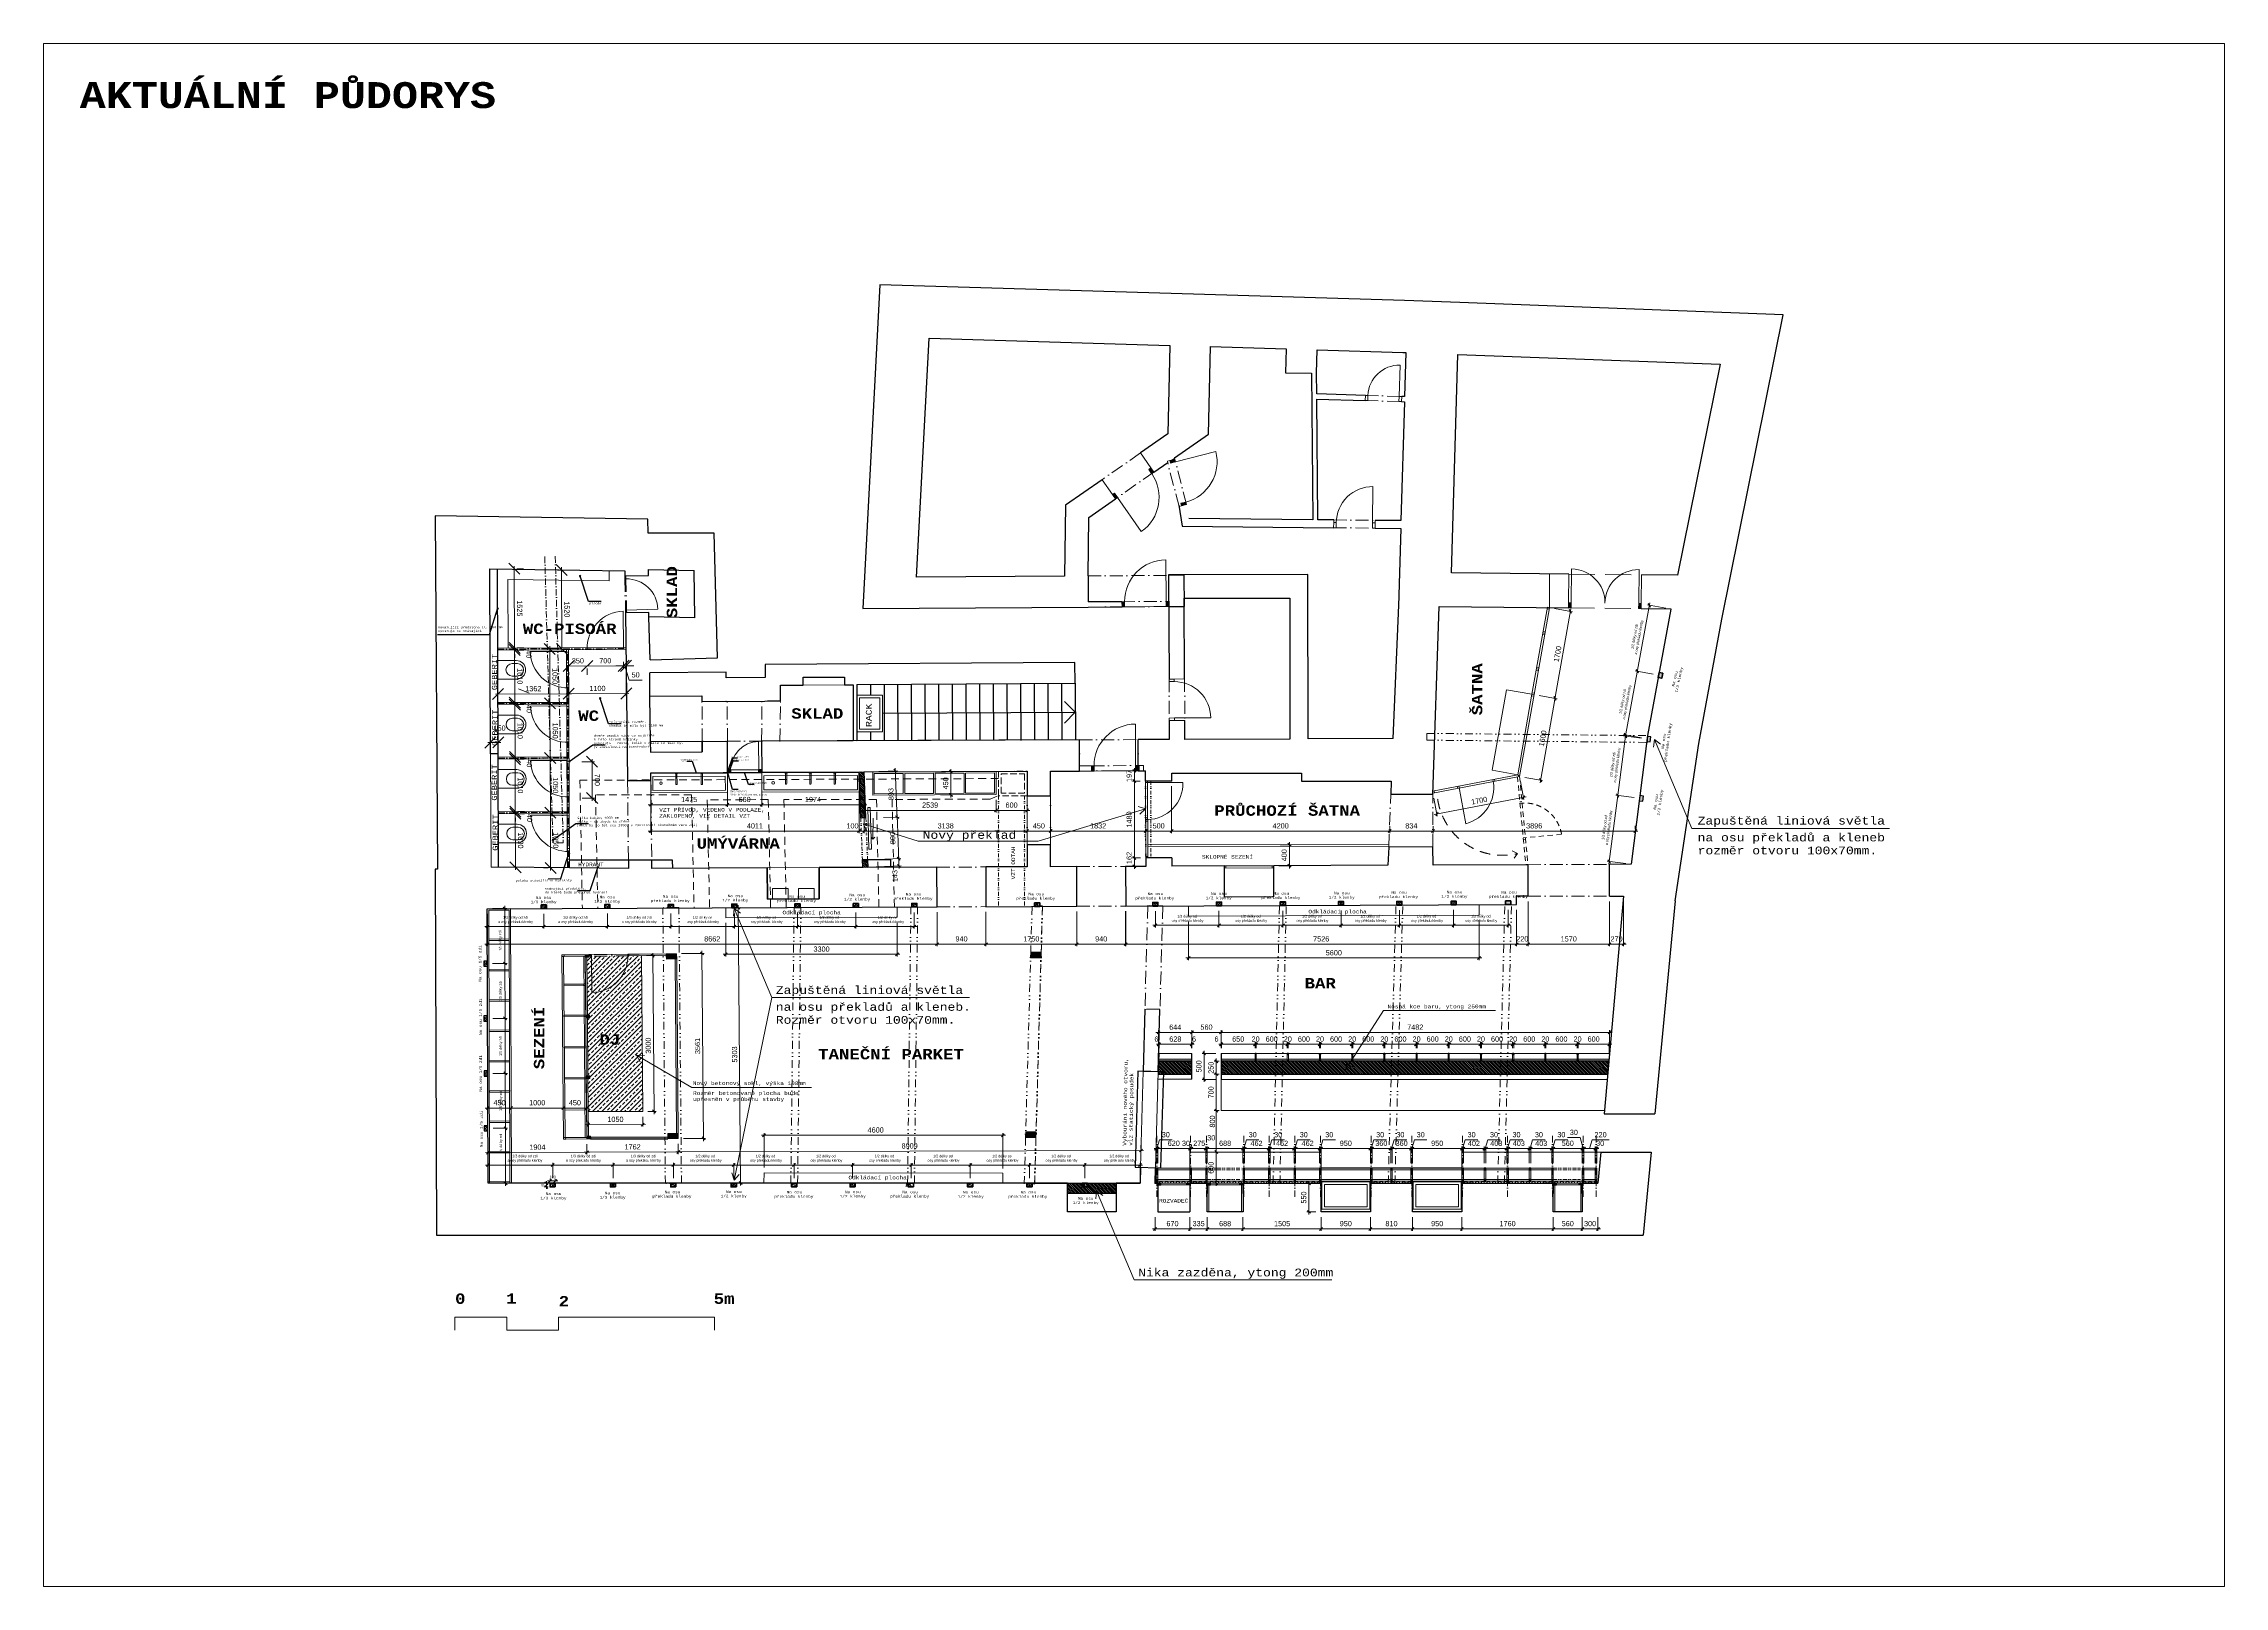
# Model space of a CAD drawing. Header units: millimetres. Extents: x -934 to 41066, y -946 to 28754.
import ezdxf

# ---------------------------------------------------------------- set-up
doc = ezdxf.new("R2010")
doc.units = ezdxf.units.MM
doc.set_wipeout_variables(frame=1)
for name, pattern in [('dvojčerchovaná 3', [370, 150, -70, 10, -60, 10, -70]), ('Wipeout_Contour', [1000, 0, -1000]), ('čerchovaná 4', [420, 250, -80, 10, -80]), ('čárka 3', [34, 20, -14]), ('čárka 4', [240, 150, -90]), ('čárka 5', [350, 250, -100]), ('čárka 6', [700, 500, -200])]:
    doc.linetypes.add(name, pattern=pattern)
for name, color, linetype in [('0_SCHODY', 150, 'Continuous'), ('A_strechy.kce', 7, 'Continuous'), ('A_stropy.kce', 7, 'Continuous'), ('A_ZB kce.kce', 7, 'Continuous'), ('A_zdi.kce', 7, 'Continuous'), ('C_popisky', 7, 'Continuous'), ('C_zarizovaky', 7, 'Continuous')]:
    doc.layers.add(name, color=color, linetype=linetype)
for name, color, linetype, lineweight in [('A_podhledy.kce_Pero_č.__15', 7, 'Continuous', 13), ('A_popis.exterdoprava_Pero_č.__15', 7, 'Continuous', 13), ('A_strechy.kce_Pero_č.__1', 7, 'Continuous', 5), ('A_stropy.kce_Pero_č.__1', 7, 'Continuous', 5), ('A_ZB kce.kce_Pero_č.__1', 7, 'Continuous', 5), ('A_ZB kce.kce_Pero_č.__2', 7, 'Continuous', 13), ('A_zdi.kce_Pero_č.__1', 7, 'Continuous', 30), ('bar', 1, 'Continuous', 18), ('bouraní kce', 1, 'čárka 4', 40), ('C_popisky_Pero_č.__2', 7, 'Continuous', 13), ('C_popisky_Pero_č.__3', 7, 'Continuous', 20), ('C_zarizovaky_Pero_č.__1', 7, 'Continuous', 5), ('Dveře ArchiCADu_Pero_č.__1', 7, 'Continuous', 5), ('Dveře ArchiCADu_Pero_č.__2', 7, 'Continuous', 13), ('Kce', 7, 'Continuous', 13), ('koty', 3, 'Continuous', 18), ('koty niky', 1, 'Continuous', 13), ('Okna ArchiCADu_Pero_č.__2', 7, 'Continuous', 30), ('pohled', 135, 'Continuous', 18), ('police', 252, 'Continuous', 5), ('popisky', 7, 'čárka 6', 30), ('vyplne otvoru', 7, 'Continuous', 13), ('vzt', 1, 'čárka 4', 18), ('Zarizovaky_sanita', 7, 'Continuous', 5)]:
    doc.layers.add(name, color=color, linetype=linetype, lineweight=lineweight)
doc.styles.add('GENERATED_STYLE_1', font='Courier New Bold.ttf')
doc.styles.add('GENERATED_STYLE_2', font='Courier New.ttf')
doc.styles.get("Standard").update_dxf_attribs({"font": 'Arial.ttf'})
doc.dimstyles.new('1-50', dxfattribs={"dimtxt": 100, "dimasz": 150, "dimexe": 50, "dimexo": 500, "dimgap": 50, "dimtad": 1, "dimdec": 0, "dimtxsty": 'Standard', "dimblk": 'ARCHTICK', "dimblk1": 'ARCHTICK', "dimblk2": 'ARCHTICK', "dimcen": 2.5, "dimdle": 50, "dimclrd": 256, "dimclre": 256, "dimadec": 0, "dimazin": 0, "dimtfac": 1, "dimtdec": 0, "dimtmove": 1, "dimatfit": 3, "dimldrblk": 'ARCHTICK', "dimfxl": 1, "dimlwd": -1, "dimlwe": -1, "dimarcsym": 0})
pattern_1 = [(135, (-1510.298, 78802.26), (-17.6776695, -17.6776695), [])]
pattern_2 = [(45, (58385.35, 169551.085), (-35.355339, 35.355339), []), (45, (58420.704, 169551.085), (-35.355339, 35.355339), [25, -12.5])]
pattern_3 = [(45, (58385.35, 169551.08), (-88.38835, 88.38835), []), (45, (58473.74, 169551.08), (-88.38835, 88.38835), [62.5, -31.25])]
pattern_4 = [(0, (-1510.298, 78802.26), (54.375, 31.393421), [36.25, -72.5]), (120, (-1510.298, 78802.26), (-54.375, 31.393421), [36.25, -72.5]), (60, (-1510.298, 78802.26), (1e-14, 62.786842), [-72.5, 36.25])]
pattern_5 = [(45, (58335.647, 169551.085), (-35.355339, 35.355339), []), (45, (58371, 169551.085), (-35.355339, 35.355339), [25, -12.5])]

# ---------------------------------------------------------------- blocks, each defined once
blk = doc.blocks.new('_ARCHTICK')
at = {"ltscale": 20}
for p, q in [((-0.71, -0.71), (0.71, 0.71)), ((0, 0), (0, 0))]:
    blk.add_line(p, q, dxfattribs=at)
blk = doc.blocks.new('Deska_30', base_point=(12386, -67469))
at = {"layer": 'A_stropy.kce_Pero_č.__1', "color": 7, "linetype": 'Continuous', "lineweight": 5, "flags": 128}
blk.add_lwpolyline([(12386, -67469), (10827, -67525), (10949, -71070), (12510, -71028), (12505, -70928), (12705, -70919), (12706, -70919), (12589, -67560), (12390, -67569)], close=True, dxfattribs=at)
blk = doc.blocks.new('Deska_102', base_point=(10949, -71070))
at = {"layer": 'C_zarizovaky_Pero_č.__1', "color": 7, "linetype": 'Continuous', "lineweight": 5, "flags": 128}
for points in [[(10949, -71070), (10826, -67525), (10377, -67541), (10499, -71086)], [(10408, -67569), (10528, -71055), (10918, -71041), (10798, -67556)]]:
    blk.add_lwpolyline(points, close=True, dxfattribs=at)
blk = doc.blocks.new('Deska_103', base_point=(10528, -71055))
at = {"layer": 'C_zarizovaky_Pero_č.__1', "color": 7, "linetype": 'Continuous', "lineweight": 5, "flags": 128}
blk.add_lwpolyline([(10528, -71055), (10529, -71085), (10919, -71071), (10918, -71041)], close=True, dxfattribs=at)
blk = doc.blocks.new('Deska_104', base_point=(10918, -71041))
at = {"layer": 'C_zarizovaky_Pero_č.__1', "color": 7, "linetype": 'Continuous', "lineweight": 5, "flags": 128}
blk.add_lwpolyline([(10918, -71041), (10919, -71071), (10949, -71070), (10948, -71040)], close=True, dxfattribs=at)
blk = doc.blocks.new('Deska_105', base_point=(10509, -70496))
at = {"layer": 'C_zarizovaky_Pero_č.__1', "color": 7, "linetype": 'Continuous', "lineweight": 5, "flags": 128}
blk.add_lwpolyline([(10509, -70496), (10510, -70526), (10900, -70512), (10899, -70482)], close=True, dxfattribs=at)
blk = doc.blocks.new('Deska_106', base_point=(10899, -70482))
at = {"layer": 'C_zarizovaky_Pero_č.__1', "color": 7, "linetype": 'Continuous', "lineweight": 5, "flags": 128}
blk.add_lwpolyline([(10899, -70482), (10900, -70512), (10930, -70511), (10929, -70481)], close=True, dxfattribs=at)
blk = doc.blocks.new('Deska_107', base_point=(10488, -69898))
at = {"layer": 'C_zarizovaky_Pero_č.__1', "color": 7, "linetype": 'Continuous', "lineweight": 5, "flags": 128}
blk.add_lwpolyline([(10488, -69898), (10489, -69928), (10879, -69914), (10878, -69884)], close=True, dxfattribs=at)
blk = doc.blocks.new('Deska_108', base_point=(10878, -69884))
at = {"layer": 'C_zarizovaky_Pero_č.__1', "color": 7, "linetype": 'Continuous', "lineweight": 5, "flags": 128}
blk.add_lwpolyline([(10878, -69884), (10879, -69914), (10909, -69913), (10908, -69883)], close=True, dxfattribs=at)
blk = doc.blocks.new('Deska_110', base_point=(10857, -69286))
at = {"layer": 'C_zarizovaky_Pero_č.__1', "color": 7, "linetype": 'Continuous', "lineweight": 5, "flags": 128}
blk.add_lwpolyline([(10857, -69286), (10858, -69316), (10888, -69315), (10887, -69285)], close=True, dxfattribs=at)
blk = doc.blocks.new('Deska_112', base_point=(10837, -68688))
at = {"layer": 'C_zarizovaky_Pero_č.__1', "color": 7, "linetype": 'Continuous', "lineweight": 5, "flags": 128}
blk.add_lwpolyline([(10837, -68688), (10838, -68718), (10868, -68717), (10867, -68687)], close=True, dxfattribs=at)
blk = doc.blocks.new('Deska_113', base_point=(10426, -68103))
at = {"layer": 'C_zarizovaky_Pero_č.__1', "color": 7, "linetype": 'Continuous', "lineweight": 5, "flags": 128}
blk.add_lwpolyline([(10426, -68103), (10427, -68133), (10817, -68120), (10816, -68090)], close=True, dxfattribs=at)
blk = doc.blocks.new('Deska_114', base_point=(10816, -68090))
at = {"layer": 'C_zarizovaky_Pero_č.__1', "color": 7, "linetype": 'Continuous', "lineweight": 5, "flags": 128}
blk.add_lwpolyline([(10816, -68090), (10817, -68120), (10847, -68118), (10846, -68089)], close=True, dxfattribs=at)
blk = doc.blocks.new('Deska_115', base_point=(10407, -67540))
at = {"layer": 'C_zarizovaky_Pero_č.__1', "color": 7, "linetype": 'Continuous', "lineweight": 5, "flags": 128}
blk.add_lwpolyline([(10407, -67540), (10408, -67570), (10798, -67556), (10796, -67526)], close=True, dxfattribs=at)
blk = doc.blocks.new('Deska_116', base_point=(10796, -67526))
at = {"layer": 'C_zarizovaky_Pero_č.__1', "color": 7, "linetype": 'Continuous', "lineweight": 5, "flags": 128}
blk.add_lwpolyline([(10796, -67526), (10798, -67556), (10828, -67555), (10826, -67525)], close=True, dxfattribs=at)
blk = doc.blocks.new('Nika obdélníková 21[3]')
at = {"layer": 'Okna ArchiCADu_Pero_č.__2', "color": 7, "linetype": 'Continuous', "lineweight": 13}
for p, q in [((21622, -71340), (21626, -69490)), ((21626, -69490), (21622, -71340)), ((21626, -69490), (21916, -69490)), ((21916, -69490), (21912, -71340)), ((21912, -71340), (21622, -71340))]:
    blk.add_line(p, q, dxfattribs=at)
blk = doc.blocks.new('Zeď_44', base_point=(10858, -67574))
at = {"layer": 'A_zdi.kce', "linetype": 'Continuous', "lineweight": 0, "true_color": 0xffffff}
blk.add_hatch(color=7, dxfattribs=at).paths.add_polyline_path([(10828, -67575), (10867, -68690), (10897, -68689), (10858, -67574)])
at = {"layer": 'A_zdi.kce_Pero_č.__1', "color": 7, "linetype": 'Continuous', "lineweight": 5, "flags": 128}
for points in [[(10828, -67575), (10867, -68690)], [(10897, -68689), (10858, -67574)], [(10867, -68690), (10897, -68689)]]:
    blk.add_lwpolyline(points, dxfattribs=at)
blk = doc.blocks.new('Zeď_45', base_point=(10899, -68739))
at = {"layer": 'A_zdi.kce', "linetype": 'Continuous', "lineweight": 0, "true_color": 0xffffff}
blk.add_hatch(color=7, dxfattribs=at).paths.add_polyline_path([(10869, -68740), (10907, -69855), (10937, -69854), (10899, -68739)])
at = {"layer": 'A_zdi.kce_Pero_č.__1', "color": 7, "linetype": 'Continuous', "lineweight": 5, "flags": 128}
for points in [[(10869, -68740), (10907, -69855)], [(10937, -69854), (10899, -68739)], [(10907, -69855), (10937, -69854)]]:
    blk.add_lwpolyline(points, dxfattribs=at)
blk = doc.blocks.new('Zeď_46', base_point=(10939, -69904))
at = {"layer": 'A_zdi.kce', "linetype": 'Continuous', "lineweight": 0, "true_color": 0xffffff}
blk.add_hatch(color=7, dxfattribs=at).paths.add_polyline_path([(10909, -69905), (10947, -71020), (10977, -71019), (10939, -69904)])
at = {"layer": 'A_zdi.kce_Pero_č.__1', "color": 7, "linetype": 'Continuous', "lineweight": 5, "flags": 128}
for points in [[(10909, -69905), (10947, -71020)], [(10977, -71019), (10939, -69904)], [(10947, -71020), (10977, -71019)]]:
    blk.add_lwpolyline(points, dxfattribs=at)
blk = doc.blocks.new('Dveře 21[18]')
at = {"layer": 'Dveře ArchiCADu_Pero_č.__1', "linetype": 'Continuous', "lineweight": 0, "true_color": 0x000000}
for points in [[(10928, -67552), (10948, -67551), (10947, -67521), (10927, -67522)], [(11666, -67495), (11646, -67496), (11647, -67526), (11667, -67525)]]:
    blk.add_hatch(color=18, dxfattribs=at).paths.add_polyline_path(points)
at = {"layer": 'Dveře ArchiCADu_Pero_č.__1', "color": 7, "linetype": 'čerchovaná 4', "lineweight": 5}
for p, q in [((11666, -67495), (10927, -67522)), ((11667, -67525), (10928, -67552))]:
    blk.add_line(p, q, dxfattribs=at)
at = {"layer": 'Dveře ArchiCADu_Pero_č.__1', "color": 7, "linetype": 'Continuous', "lineweight": 5}
for p, q in [((10947, -67521), (10927, -67522)), ((10927, -67522), (10928, -67552)), ((10927, -67522), (10928, -67552)), ((10927, -67522), (10928, -67552)), ((10928, -67552), (10948, -67551)), ((10948, -67551), (10947, -67521)), ((10948, -67551), (10973, -68251)), ((11666, -67495), (11646, -67496)), ((11646, -67496), (11647, -67526)), ((11647, -67526), (11667, -67525)), ((11667, -67525), (11666, -67495)), ((11666, -67495), (11667, -67525)), ((11666, -67495), (11667, -67525))]:
    blk.add_line(p, q, dxfattribs=at)
blk.add_arc((10948, -67551), 700, 272.0793, 2.0793, dxfattribs=at)
blk = doc.blocks.new('Zeď_48', base_point=(10897, -67523))
at = {"layer": 'A_zdi.kce', "linetype": 'Continuous', "lineweight": 0, "true_color": 0xffffff}
for points in [[(10897, -67523), (10898, -67553), (10928, -67552), (10927, -67522)], [(12386, -67469), (11666, -67495), (11667, -67525), (12387, -67499)]]:
    blk.add_hatch(color=7, dxfattribs=at).paths.add_polyline_path(points)
at = {"layer": 'A_zdi.kce_Pero_č.__1', "color": 7, "linetype": 'Continuous', "lineweight": 5}
for p, q in [((10927, -67522), (10928, -67552)), ((11666, -67495), (11667, -67525))]:
    blk.add_line(p, q, dxfattribs=at)
at = {"layer": 'A_zdi.kce_Pero_č.__1', "color": 7, "linetype": 'Continuous', "lineweight": 5, "flags": 128}
for points in [[(10927, -67522), (10897, -67523)], [(10897, -67523), (10898, -67553)], [(10898, -67553), (10928, -67552)], [(12386, -67469), (11666, -67495)], [(11667, -67525), (12387, -67499)], [(12387, -67499), (12386, -67469)]]:
    blk.add_lwpolyline(points, dxfattribs=at)
at = {"layer": 'Dveře ArchiCADu_Pero_č.__1', "color": 7, "linetype": 'Continuous', "lineweight": 5}
blk.add_blockref('Dveře 21[18]', (0, 0), dxfattribs=at)
blk = doc.blocks.new('Zeď_49', base_point=(12590, -67560))
at = {"layer": 'A_zdi.kce', "linetype": 'Continuous', "lineweight": 0, "true_color": 0xffffff}
blk.add_hatch(color=7, dxfattribs=at).paths.add_polyline_path([(12560, -67561), (12675, -70920), (12705, -70919), (12590, -67560)])
at = {"layer": 'A_zdi.kce_Pero_č.__1', "color": 7, "linetype": 'Continuous', "lineweight": 5, "flags": 128}
for points in [[(12560, -67561), (12675, -70920)], [(12705, -70919), (12590, -67560)], [(12675, -70920), (12705, -70919)]]:
    blk.add_lwpolyline(points, dxfattribs=at)
blk = doc.blocks.new('Dveře 21[24]')
at = {"layer": 'Dveře ArchiCADu_Pero_č.__1', "color": 7, "linetype": 'Continuous', "lineweight": 5}
for p, q in [((11777, -59970), (11797, -59969)), ((11777, -59970), (11797, -59969)), ((11797, -59969), (12396, -59940)), ((11806, -60570), (11826, -60569)), ((11806, -60570), (11826, -60569))]:
    blk.add_line(p, q, dxfattribs=at)
at = {"layer": 'Dveře ArchiCADu_Pero_č.__1', "color": 7, "linetype": 'čerchovaná 4', "lineweight": 5}
for p, q in [((11806, -60570), (11777, -59970)), ((11826, -60569), (11797, -59969))]:
    blk.add_line(p, q, dxfattribs=at)
at = {"layer": 'Dveře ArchiCADu_Pero_č.__1', "color": 7, "linetype": 'Continuous', "lineweight": 5}
blk.add_arc((11797, -59969), 600, 272.8501, 2.8501, dxfattribs=at)
blk = doc.blocks.new('Zeď_59', base_point=(11829, -60627))
at = {"layer": 'A_zdi.kce', "linetype": 'Continuous', "lineweight": 0, "true_color": 0x000000}
for points in [[(11794, -59918), (11774, -59919), (11777, -59970), (11797, -59969)], [(11826, -60569), (11806, -60570), (11809, -60628), (11829, -60627)]]:
    blk.add_hatch(color=18, dxfattribs=at).paths.add_polyline_path(points)
at = {"layer": 'A_zdi.kce_Pero_č.__1', "color": 7, "linetype": 'Continuous', "lineweight": 5}
for p, q in [((11777, -59970), (11797, -59969)), ((11806, -60570), (11826, -60569))]:
    blk.add_line(p, q, dxfattribs=at)
at = {"layer": 'A_zdi.kce_Pero_č.__1', "color": 7, "linetype": 'Continuous', "lineweight": 5, "flags": 128}
for points in [[(11774, -59919), (11777, -59970)], [(11797, -59969), (11794, -59918)], [(11806, -60570), (11809, -60628)], [(11829, -60627), (11826, -60569)]]:
    blk.add_lwpolyline(points, dxfattribs=at)
at = {"layer": 'Dveře ArchiCADu_Pero_č.__1', "color": 7, "linetype": 'Continuous', "lineweight": 5}
blk.add_blockref('Dveře 21[24]', (0, 0), dxfattribs=at)
blk = doc.blocks.new('Dveře 21[25]')
at = {"layer": 'Dveře ArchiCADu_Pero_č.__1', "linetype": 'Continuous', "lineweight": 0, "true_color": 0x000000}
for points in [[(20481, -63738), (20531, -63737), (20528, -63637), (20478, -63638)], [(21378, -63611), (21328, -63613), (21331, -63713), (21381, -63711)]]:
    blk.add_hatch(color=18, dxfattribs=at).paths.add_polyline_path(points)
at = {"layer": 'Dveře ArchiCADu_Pero_č.__1', "color": 7, "linetype": 'Continuous', "lineweight": 5}
for p, q in [((21328, -63613), (21304, -62813)), ((20528, -63637), (20478, -63638)), ((20478, -63638), (20481, -63738)), ((20478, -63638), (20481, -63738)), ((20478, -63638), (20481, -63738)), ((20481, -63738), (20531, -63737)), ((20531, -63737), (20528, -63637)), ((21378, -63611), (21328, -63613)), ((21328, -63613), (21331, -63713)), ((21331, -63713), (21381, -63711)), ((21381, -63711), (21378, -63611)), ((21378, -63611), (21381, -63711)), ((21378, -63611), (21381, -63711))]:
    blk.add_line(p, q, dxfattribs=at)
at = {"layer": 'Dveře ArchiCADu_Pero_č.__1', "color": 7, "linetype": 'čerchovaná 4', "lineweight": 5}
for p, q in [((20478, -63638), (21378, -63611)), ((20481, -63738), (21381, -63711))]:
    blk.add_line(p, q, dxfattribs=at)
at = {"layer": 'Dveře ArchiCADu_Pero_č.__1', "color": 7, "linetype": 'Continuous', "lineweight": 5}
blk.add_arc((21328, -63613), 800, 91.7145, 181.7145, dxfattribs=at)
blk = doc.blocks.new('Sloup_1', base_point=(12488, -67514))
at = {"layer": 'A_ZB kce.kce', "linetype": 'Continuous', "lineweight": 0, "true_color": 0x000000}
for points in [[(12386, -67469), (12390, -67569), (12560, -67561), (12560, -67561), (12590, -67560), (12586, -67460)], [(12590, -67560), (12560, -67561), (12560, -67561)]]:
    blk.add_hatch(color=18, dxfattribs=at).paths.add_polyline_path(points)
at = {"layer": 'A_ZB kce.kce_Pero_č.__1', "color": 7, "linetype": 'Continuous', "lineweight": 5, "flags": 128}
for points in [[(12590, -67560), (12586, -67460), (12386, -67469)], [(12386, -67469), (12390, -67569), (12560, -67561)]]:
    blk.add_lwpolyline(points, dxfattribs=at)
blk = doc.blocks.new('Sloup_2', base_point=(12607, -70974))
at = {"layer": 'A_ZB kce.kce', "linetype": 'Continuous', "lineweight": 0, "true_color": 0x000000}
for points in [[(12505, -70928), (12508, -70998), (12509, -70998), (12510, -71028), (12709, -71019), (12705, -70919)], [(12508, -70998), (12510, -71028), (12509, -70998)]]:
    blk.add_hatch(color=18, dxfattribs=at).paths.add_polyline_path(points)
at = {"layer": 'A_ZB kce.kce_Pero_č.__1', "color": 7, "linetype": 'Continuous', "lineweight": 5, "flags": 128}
for points in [[(12510, -71028), (12709, -71019), (12705, -70919), (12505, -70928)], [(12505, -70928), (12508, -70998)]]:
    blk.add_lwpolyline(points, dxfattribs=at)
blk = doc.blocks.new('Sloup_28', base_point=(10940, -71056))
at = {"color": 254, "linetype": 'Wipeout_Contour', "lineweight": 0, "ltscale": 287484.028716}
blk.add_wipeout([(10542, -71084), (10961, -71070), (10960, -71040), (10540, -71054)], dxfattribs=at).dxf.layer = 'A_ZB kce.kce'
at = {"layer": 'A_ZB kce.kce_Pero_č.__1', "color": 7, "linetype": 'Continuous', "lineweight": 5, "flags": 128}
blk.add_lwpolyline([(10960, -71040), (10961, -71070)], dxfattribs=at)
at = {"color": 254, "linetype": 'Wipeout_Contour', "lineweight": 0, "ltscale": 287377.584607}
blk.add_wipeout([(10499, -71086), (10542, -71084), (10540, -71054), (10498, -71056)], dxfattribs=at).dxf.layer = 'A_ZB kce.kce'
at = {"layer": 'A_ZB kce.kce_Pero_č.__1', "color": 7, "linetype": 'Continuous', "lineweight": 5, "flags": 128}
for points in [[(10498, -71056), (10540, -71054)], [(10499, -71086), (10498, -71056)], [(10542, -71084), (10499, -71086)], [(10540, -71054), (10960, -71040)], [(10540, -71054), (10542, -71084)], [(10542, -71084), (10961, -71070)]]:
    blk.add_lwpolyline(points, dxfattribs=at)
blk = doc.blocks.new('Sloup_34', base_point=(10818, -67541))
at = {"color": 254, "linetype": 'Wipeout_Contour', "lineweight": 0, "ltscale": 273514.552035}
blk.add_wipeout([(10420, -67569), (10840, -67555), (10839, -67525), (10419, -67539)], dxfattribs=at).dxf.layer = 'A_ZB kce.kce'
at = {"layer": 'A_ZB kce.kce_Pero_č.__1', "color": 7, "linetype": 'Continuous', "lineweight": 5, "flags": 128}
blk.add_lwpolyline([(10839, -67525), (10840, -67555)], dxfattribs=at)
at = {"color": 254, "linetype": 'Wipeout_Contour', "lineweight": 0, "ltscale": 273402.670992}
blk.add_wipeout([(10378, -67571), (10420, -67569), (10419, -67539), (10377, -67541)], dxfattribs=at).dxf.layer = 'A_ZB kce.kce'
at = {"layer": 'A_ZB kce.kce_Pero_č.__1', "color": 7, "linetype": 'Continuous', "lineweight": 5, "flags": 128}
for points in [[(10377, -67541), (10419, -67539)], [(10378, -67571), (10377, -67541)], [(10420, -67569), (10378, -67571)], [(10419, -67539), (10839, -67525)], [(10419, -67539), (10420, -67569)], [(10420, -67569), (10840, -67555)]]:
    blk.add_lwpolyline(points, dxfattribs=at)
blk = doc.blocks.new('*D342')
at = {"layer": 'Defpoints', "color": 0, "transparency": 16777216}
for p in [(7611, 12100), (8700, 12099), (8700, 11757)]:
    blk.add_point(p, dxfattribs=at)
at = {"layer": 'koty niky', "transparency": 16777216}
for p, q in [((7611, 12000), (7611, 11717)), ((8700, 11999), (8700, 11717)), ((7561, 11757), (8750, 11757))]:
    blk.add_line(p, q, dxfattribs=at)
at = {"layer": 'koty niky', "transparency": 16777216, "xscale": 40, "yscale": 40, "zscale": 40, "rotation": 180}
blk.add_blockref('_ARCHTICK', (7611, 11757), dxfattribs=at)
at = {"layer": 'koty niky', "transparency": 16777216, "xscale": 40, "yscale": 40, "zscale": 40}
blk.add_blockref('_ARCHTICK', (8700, 11757), dxfattribs=at)
at = {"layer": 'koty niky', "color": 0, "transparency": 16777216, "insert": (8155, 11882), "char_height": 50, "attachment_point": 5}
blk.add_mtext('1/3 délky od zdi {\\Ftxt|c238;\\P}a osy{\\Ftxt|c238; překladu} klenby', dxfattribs=at)
blk = doc.blocks.new('Trám_3', base_point=(12637, -71882))
at = {"layer": 'A_strechy.kce_Pero_č.__1', "color": 7, "linetype": 'dvojčerchovaná 3', "lineweight": 5}
for p, q in [((12606, -66571), (12297, -66582)), ((12482, -71887), (12297, -66582)), ((12792, -71876), (12606, -66571)), ((12792, -71876), (12482, -71887))]:
    blk.add_line(p, q, dxfattribs=at)
blk = doc.blocks.new('Trám_4', base_point=(19493, -71717))
at = {"layer": 'A_strechy.kce_Pero_č.__1', "color": 7, "linetype": 'dvojčerchovaná 3', "lineweight": 5}
for p, q in [((19393, -71717), (19405, -66356)), ((19605, -66357), (19405, -66356)), ((19593, -71717), (19605, -66357)), ((19593, -71717), (19393, -71717))]:
    blk.add_line(p, q, dxfattribs=at)
blk = doc.blocks.new('Trám_5', base_point=(26919, -62912))
at = {"layer": 'A_strechy.kce_Pero_č.__1', "color": 7, "linetype": 'dvojčerchovaná 3', "lineweight": 5}
for p, q in [((26918, -62847), (31167, -62781)), ((26920, -62977), (26918, -62847)), ((26920, -62977), (31169, -62911)), ((31169, -62911), (31167, -62781))]:
    blk.add_line(p, q, dxfattribs=at)
blk = doc.blocks.new('Lomená čára_1', base_point=(18248, -68160))
at = {"layer": 'C_popisky_Pero_č.__2', "color": 1, "linetype": 'Continuous', "lineweight": 13}
for q in [(13659, -66713), (13795, -66651)]:
    blk.add_line((13673, -66564), q, dxfattribs=at)
at = {"layer": 'C_popisky_Pero_č.__2', "color": 1, "linetype": 'Continuous', "lineweight": 13, "flags": 128}
blk.add_lwpolyline([(18248, -68160), (14441, -68258), (13673, -66564)], dxfattribs=at)
blk = doc.blocks.new('Lomená čára_2', base_point=(14441, -68258))
at = {"layer": 'C_popisky_Pero_č.__2', "color": 1, "linetype": 'Continuous', "lineweight": 13}
for q in [(13755, -71649), (13902, -71676)]:
    blk.add_line((13805, -71790), q, dxfattribs=at)
at = {"layer": 'C_popisky_Pero_č.__2', "color": 1, "linetype": 'Continuous', "lineweight": 13, "flags": 128}
blk.add_lwpolyline([(14441, -68258), (13805, -71790)], dxfattribs=at)
blk = doc.blocks.new('Sloup_35', base_point=(10863, -67549))
at = {"layer": 'A_ZB kce.kce', "linetype": 'Continuous', "lineweight": 0, "true_color": 0x000000}
for points in [[(10827, -67525), (10828, -67575), (10828, -67575), (10858, -67574), (10898, -67573), (10897, -67523)], [(10858, -67574), (10828, -67575)]]:
    blk.add_hatch(color=18, dxfattribs=at).paths.add_polyline_path(points)
at = {"layer": 'A_ZB kce.kce_Pero_č.__1', "color": 7, "linetype": 'Continuous', "lineweight": 5, "flags": 128}
for points in [[(10858, -67574), (10898, -67573), (10897, -67523), (10827, -67525)], [(10827, -67525), (10828, -67575), (10828, -67575)], [(10858, -67574), (10828, -67575)]]:
    blk.add_lwpolyline(points, dxfattribs=at)
blk = doc.blocks.new('Sloup_36', base_point=(10903, -68714))
at = {"layer": 'A_ZB kce.kce', "linetype": 'Continuous', "lineweight": 0, "true_color": 0x000000}
for points in [[(10897, -68689), (10867, -68690), (10868, -68740), (10869, -68740), (10899, -68739), (10938, -68738), (10937, -68688)], [(10869, -68740), (10899, -68739)]]:
    blk.add_hatch(color=18, dxfattribs=at).paths.add_polyline_path(points)
at = {"layer": 'A_ZB kce.kce_Pero_č.__1', "color": 7, "linetype": 'Continuous', "lineweight": 5, "flags": 128}
for points in [[(10897, -68689), (10867, -68690), (10868, -68740), (10869, -68740)], [(10899, -68739), (10869, -68740)], [(10899, -68739), (10938, -68738), (10937, -68688), (10897, -68689)]]:
    blk.add_lwpolyline(points, dxfattribs=at)
blk = doc.blocks.new('Sloup_37', base_point=(10943, -69879))
at = {"layer": 'A_ZB kce.kce', "linetype": 'Continuous', "lineweight": 0, "true_color": 0x000000}
for points in [[(10937, -69854), (10907, -69855), (10909, -69905), (10909, -69905), (10939, -69904), (10979, -69903), (10977, -69853)], [(10909, -69905), (10939, -69904)]]:
    blk.add_hatch(color=18, dxfattribs=at).paths.add_polyline_path(points)
at = {"layer": 'A_ZB kce.kce_Pero_č.__1', "color": 7, "linetype": 'Continuous', "lineweight": 5, "flags": 128}
for points in [[(10937, -69854), (10907, -69855), (10909, -69905), (10909, -69905)], [(10939, -69904), (10909, -69905)], [(10939, -69904), (10979, -69903), (10977, -69853), (10937, -69854)]]:
    blk.add_lwpolyline(points, dxfattribs=at)
blk = doc.blocks.new('Sloup_38', base_point=(10983, -71044))
at = {"layer": 'A_ZB kce.kce', "linetype": 'Continuous', "lineweight": 0, "true_color": 0x000000}
blk.add_hatch(color=18, dxfattribs=at).paths.add_polyline_path([(10947, -71020), (10949, -71070), (11019, -71068), (11017, -71018), (10977, -71019)])
at = {"layer": 'A_ZB kce.kce_Pero_č.__1', "color": 7, "linetype": 'Continuous', "lineweight": 5, "flags": 128}
blk.add_lwpolyline([(10947, -71020), (10949, -71070), (11019, -71068), (11017, -71018), (10977, -71019)], close=True, dxfattribs=at)
blk = doc.blocks.new('*D296')
at = {"layer": 'Defpoints', "color": 0, "transparency": 16777216}
for p in [(9528, 7667), (11289, 7673), (11290, 7417)]:
    blk.add_point(p, dxfattribs=at)
at = {"layer": 'pohled', "transparency": 16777216}
for p, q in [((9528, 7567), (9529, 7371)), ((11290, 7573), (11290, 7377)), ((9479, 7411), (11340, 7417))]:
    blk.add_line(p, q, dxfattribs=at)
at = {"layer": 'pohled', "transparency": 16777216, "xscale": 40, "yscale": 40, "zscale": 40}
for p, rotation in [((9529, 7411), 180.1843166812369), ((11290, 7417), 0.184316681236958)]:
    blk.add_blockref('_ARCHTICK', p, dxfattribs=dict(at, rotation=rotation))
at = {"layer": 'pohled', "color": 0, "transparency": 16777216, "insert": (10409, 7514), "char_height": 100, "attachment_point": 5, "rotation": 0.1843}
blk.add_mtext('1762', dxfattribs=at)
blk = doc.blocks.new('*D297')
at = {"layer": 'Defpoints', "color": 0, "transparency": 16777216}
for p in [(30163, 16599), (29532, 15444), (29939, 15369)]:
    blk.add_point(p, dxfattribs=at)
at = {"layer": 'koty niky', "transparency": 16777216}
for p, q in [((29768, 16723), (29523, 15395)), ((30065, 16617), (29720, 16681)), ((29840, 15387), (29492, 15452))]:
    blk.add_line(p, q, dxfattribs=at)
at = {"layer": 'koty niky', "transparency": 16777216, "xscale": 40, "yscale": 40, "zscale": 40}
for p, rotation in [((29759, 16674), 79.52189791381133), ((29532, 15444), 259.5218979138113)]:
    blk.add_blockref('_ARCHTICK', p, dxfattribs=dict(at, rotation=rotation))
at = {"layer": 'koty niky', "color": 0, "transparency": 16777216, "insert": (29523, 16082), "char_height": 50, "attachment_point": 5, "rotation": 79.5219}
blk.add_mtext('1/{\\Ftxt|c238;2} délky od zdi {\\Ftxt|c238;\\P}a osy{\\Ftxt|c238; překladu} klenby', dxfattribs=at)
blk = doc.blocks.new('*D298')
at = {"layer": 'Defpoints', "color": 0, "transparency": 16777216}
for p in [(29797, 14227), (29217, 13009), (29640, 12954)]:
    blk.add_point(p, dxfattribs=at)
at = {"layer": 'koty niky', "transparency": 16777216}
for p, q in [((29389, 14331), (29210, 12960)), ((29698, 14240), (29343, 14286)), ((29540, 12967), (29177, 13014))]:
    blk.add_line(p, q, dxfattribs=at)
at = {"layer": 'koty niky', "transparency": 16777216, "xscale": 40, "yscale": 40, "zscale": 40}
for p, rotation in [((29382, 14281), 82.58636758573708), ((29217, 13009), 262.5863675857371)]:
    blk.add_blockref('_ARCHTICK', p, dxfattribs=dict(at, rotation=rotation))
at = {"layer": 'koty niky', "color": 0, "transparency": 16777216, "insert": (29176, 13661), "char_height": 50, "attachment_point": 5, "rotation": 82.5864}
blk.add_mtext('1/{\\Ftxt|c238;2} délky od zdi {\\Ftxt|c238;\\P}a osy{\\Ftxt|c238; překladu} klenby', dxfattribs=at)
blk = doc.blocks.new('*D299')
at = {"layer": 'Defpoints', "color": 0, "transparency": 16777216}
for p in [(9528, 7667), (7625, 7405), (7627, 6814)]:
    blk.add_point(p, dxfattribs=at)
at = {"layer": 'pohled', "transparency": 16777216}
for p, q in [((9528, 7567), (9529, 7371)), ((9579, 7411), (7575, 7405)), ((7626, 6914), (7625, 7445))]:
    blk.add_line(p, q, dxfattribs=at)
at = {"layer": 'pohled', "transparency": 16777216, "xscale": 40, "yscale": 40, "zscale": 40}
for p, rotation in [((7625, 7405), 180.1843166812369), ((9529, 7411), 0.1843166812369201)]:
    blk.add_blockref('_ARCHTICK', p, dxfattribs=dict(at, rotation=rotation))
at = {"layer": 'pohled', "color": 0, "transparency": 16777216, "insert": (8576, 7509), "char_height": 100, "attachment_point": 5, "rotation": 0.1843}
blk.add_mtext('1904', dxfattribs=at)
blk = doc.blocks.new('*D300')
at = {"layer": 'Defpoints', "color": 0, "transparency": 16777216}
for p in [(29939, 15369), (29382, 14281), (29797, 14227)]:
    blk.add_point(p, dxfattribs=at)
at = {"layer": 'koty niky', "transparency": 16777216}
for p, q in [((29537, 15472), (29376, 14232)), ((29839, 15382), (29491, 15427)), ((29698, 14240), (29343, 14286))]:
    blk.add_line(p, q, dxfattribs=at)
at = {"layer": 'koty niky', "transparency": 16777216, "xscale": 40, "yscale": 40, "zscale": 40}
for p, rotation in [((29531, 15422), 82.58636758573708), ((29382, 14281), 262.5863675857371)]:
    blk.add_blockref('_ARCHTICK', p, dxfattribs=dict(at, rotation=rotation))
at = {"layer": 'koty niky', "color": 0, "transparency": 16777216, "insert": (29333, 14868), "char_height": 50, "attachment_point": 5, "rotation": 82.5864}
blk.add_mtext('1/{\\Ftxt|c238;2} délky od zdi {\\Ftxt|c238;\\P}a osy{\\Ftxt|c238; překladu} klenby', dxfattribs=at)
blk = doc.blocks.new('*D301')
at = {"layer": 'Defpoints', "color": 0, "transparency": 16777216}
for p in [(11289, 7673), (20200, 7445), (20200, 7445)]:
    blk.add_point(p, dxfattribs=at)
at = {"layer": 'pohled', "transparency": 16777216}
for p, q in [((11290, 7573), (11290, 7377)), ((11240, 7416), (20250, 7445)), ((20199, 7545), (20199, 7485))]:
    blk.add_line(p, q, dxfattribs=at)
at = {"layer": 'pohled', "transparency": 16777216, "xscale": 40, "yscale": 40, "zscale": 40}
for p, rotation in [((11290, 7417), 180.1843166812369), ((20200, 7445), 0.184316681236958)]:
    blk.add_blockref('_ARCHTICK', p, dxfattribs=dict(at, rotation=rotation))
at = {"layer": 'pohled', "color": 0, "transparency": 16777216, "insert": (15745, 7532), "char_height": 100, "attachment_point": 5, "rotation": 0.1843}
blk.add_mtext('8909', dxfattribs=at)
blk = doc.blocks.new('*D302')
at = {"layer": 'Defpoints', "color": 0, "transparency": 16777216}
for p in [(10759, 14716), (14771, 14732), (10759, 13594)]:
    blk.add_point(p, dxfattribs=at)
at = {"layer": 'pohled', "transparency": 16777216}
for p, q in [((10759, 14616), (10759, 13554)), ((14771, 14632), (14771, 13554)), ((14821, 13594), (10709, 13594))]:
    blk.add_line(p, q, dxfattribs=at)
at = {"layer": 'pohled', "transparency": 16777216, "xscale": 40, "yscale": 40, "zscale": 40, "rotation": 180}
blk.add_blockref('_ARCHTICK', (10759, 13594), dxfattribs=at)
at = {"layer": 'pohled', "transparency": 16777216, "xscale": 40, "yscale": 40, "zscale": 40}
blk.add_blockref('_ARCHTICK', (14771, 13594), dxfattribs=at)
at = {"layer": 'pohled', "color": 0, "transparency": 16777216, "insert": (12765, 13694), "char_height": 100, "attachment_point": 5}
blk.add_mtext('4011', dxfattribs=at)
blk = doc.blocks.new('*D303')
at = {"layer": 'Defpoints', "color": 0, "transparency": 16777216}
for p in [(18459, 13530), (20291, 13594), (20291, 13594)]:
    blk.add_point(p, dxfattribs=at)
at = {"layer": 'pohled', "transparency": 16777216}
for p, q in [((18409, 13594), (20341, 13594)), ((18459, 13630), (18459, 13634)), ((20291, 13694), (20291, 13634))]:
    blk.add_line(p, q, dxfattribs=at)
at = {"layer": 'pohled', "transparency": 16777216, "xscale": 40, "yscale": 40, "zscale": 40, "rotation": 180}
blk.add_blockref('_ARCHTICK', (18459, 13594), dxfattribs=at)
at = {"layer": 'pohled', "transparency": 16777216, "xscale": 40, "yscale": 40, "zscale": 40}
blk.add_blockref('_ARCHTICK', (20291, 13594), dxfattribs=at)
at = {"layer": 'pohled', "color": 0, "transparency": 16777216, "insert": (19375, 13694), "char_height": 100, "attachment_point": 5}
blk.add_mtext('1832', dxfattribs=at)
blk = doc.blocks.new('*D304')
at = {"layer": 'Defpoints', "color": 0, "transparency": 16777216}
for p in [(15505, 13863), (15140, 13849), (15169, 13050)]:
    blk.add_point(p, dxfattribs=at)
at = {"layer": 'pohled', "transparency": 16777216}
for p, q in [((15240, 13853), (15545, 13865)), ((15537, 13014), (15503, 13913)), ((15269, 13054), (15575, 13065))]:
    blk.add_line(p, q, dxfattribs=at)
at = {"layer": 'pohled', "transparency": 16777216, "xscale": 40, "yscale": 40, "zscale": 40}
for p, rotation in [((15505, 13863), 92.17090079920044), ((15535, 13064), 272.1709007992005)]:
    blk.add_blockref('_ARCHTICK', p, dxfattribs=dict(at, rotation=rotation))
at = {"layer": 'pohled', "color": 0, "transparency": 16777216, "insert": (15419, 13460), "char_height": 100, "attachment_point": 5, "rotation": 92.1709}
blk.add_mtext('800', dxfattribs=at)
blk = doc.blocks.new('*D338')
at = {"layer": 'Defpoints', "color": 0, "transparency": 16777216}
for p in [(29993, 17940), (30404, 17865), (30163, 16599)]:
    blk.add_point(p, dxfattribs=at)
at = {"layer": 'koty niky', "transparency": 16777216}
for p, q in [((29750, 16624), (30002, 17990)), ((30306, 17883), (29954, 17948)), ((30065, 16617), (29720, 16681))]:
    blk.add_line(p, q, dxfattribs=at)
at = {"layer": 'koty niky', "transparency": 16777216, "xscale": 40, "yscale": 40, "zscale": 40}
for p, rotation in [((29993, 17940), 79.5218979138113), ((29759, 16674), 259.5218979138113)]:
    blk.add_blockref('_ARCHTICK', p, dxfattribs=dict(at, rotation=rotation))
at = {"layer": 'koty niky', "color": 0, "transparency": 16777216, "insert": (29753, 17330), "char_height": 50, "attachment_point": 5, "rotation": 79.5219}
blk.add_mtext('1/{\\Ftxt|c238;2} délky od zdi {\\Ftxt|c238;\\P}a osy{\\Ftxt|c238; překladu} klenby', dxfattribs=at)
blk = doc.blocks.new('*D339')
at = {"layer": 'Defpoints', "color": 0, "transparency": 16777216}
for p in [(27770, 16221), (28175, 16149), (27492, 14646)]:
    blk.add_point(p, dxfattribs=at)
at = {"layer": 'pohled', "transparency": 16777216}
for p, q in [((27869, 16204), (28215, 16142)), ((27888, 14525), (28184, 16199)), ((27590, 14628), (27936, 14567))]:
    blk.add_line(p, q, dxfattribs=at)
at = {"layer": 'pohled', "transparency": 16777216, "xscale": 40, "yscale": 40, "zscale": 40}
for p, rotation in [((28175, 16149), 79.96800095097979), ((27896, 14574), 259.9680009509798)]:
    blk.add_blockref('_ARCHTICK', p, dxfattribs=dict(at, rotation=rotation))
at = {"layer": 'pohled', "color": 0, "transparency": 16777216, "insert": (27937, 15379), "char_height": 100, "attachment_point": 5, "rotation": 79.968}
blk.add_mtext('1600', dxfattribs=at)
blk = doc.blocks.new('*D378')
at = {"layer": 'Defpoints', "color": 0, "transparency": 16777216}
for p in [(28066, 17895), (28471, 17824), (27770, 16221)]:
    blk.add_point(p, dxfattribs=at)
at = {"layer": 'pohled', "transparency": 16777216}
for p, q in [((28165, 17878), (28511, 17817)), ((28166, 16100), (28480, 17873)), ((27869, 16204), (28215, 16142))]:
    blk.add_line(p, q, dxfattribs=at)
at = {"layer": 'pohled', "transparency": 16777216, "xscale": 40, "yscale": 40, "zscale": 40}
for p, rotation in [((28471, 17824), 79.96800095097979), ((28175, 16149), 259.9680009509798)]:
    blk.add_blockref('_ARCHTICK', p, dxfattribs=dict(at, rotation=rotation))
at = {"layer": 'pohled', "color": 0, "transparency": 16777216, "insert": (28224, 17004), "char_height": 100, "attachment_point": 5, "rotation": 79.968}
blk.add_mtext('1700', dxfattribs=at)
blk = doc.blocks.new('*D340')
at = {"layer": 'Defpoints', "color": 0, "transparency": 16777216}
for p in [(9553, 8198), (10604, 8195), (10605, 7945)]:
    blk.add_point(p, dxfattribs=at)
at = {"layer": 'pohled', "transparency": 16777216}
for p, q in [((9554, 8098), (9554, 7901)), ((10604, 8095), (10605, 7905)), ((9504, 7941), (10655, 7945))]:
    blk.add_line(p, q, dxfattribs=at)
at = {"layer": 'pohled', "transparency": 16777216, "xscale": 40, "yscale": 40, "zscale": 40}
for p, rotation in [((9554, 7941), 180.1843166812369), ((10605, 7945), 0.184316681236958)]:
    blk.add_blockref('_ARCHTICK', p, dxfattribs=dict(at, rotation=rotation))
at = {"layer": 'pohled', "color": 0, "transparency": 16777216, "insert": (10079, 8044), "char_height": 100, "attachment_point": 5, "rotation": 0.1843}
blk.add_mtext('1050', dxfattribs=at)
blk = doc.blocks.new('*D341')
at = {"layer": 'Defpoints', "color": 0, "transparency": 16777216}
for p in [(10579, 11196), (10604, 8195), (10822, 8197)]:
    blk.add_point(p, dxfattribs=at)
at = {"layer": 'pohled', "transparency": 16777216}
for p, q in [((10679, 11196), (10837, 11198)), ((10796, 11247), (10823, 8147)), ((10704, 8196), (10862, 8198))]:
    blk.add_line(p, q, dxfattribs=at)
at = {"layer": 'pohled', "transparency": 16777216, "xscale": 40, "yscale": 40, "zscale": 40}
for p, rotation in [((10797, 11197), 90.48279678778444), ((10822, 8197), 270.4827967877844)]:
    blk.add_blockref('_ARCHTICK', p, dxfattribs=dict(at, rotation=rotation))
at = {"layer": 'pohled', "color": 0, "transparency": 16777216, "insert": (10711, 9464), "char_height": 100, "attachment_point": 5, "rotation": 90.4828}
blk.add_mtext('3000', dxfattribs=at)
blk = doc.blocks.new('Dveře 21[9]')
at = {"layer": 'Dveře ArchiCADu_Pero_č.__1', "linetype": 'Continuous', "lineweight": 0, "true_color": 0x000000}
for points in [[(21473, -57875), (21433, -57905), (21492, -57985), (21533, -57956)], [(20807, -58489), (20848, -58459), (20788, -58379), (20748, -58408)]]:
    blk.add_hatch(color=18, dxfattribs=at).paths.add_polyline_path(points)
at = {"layer": 'Dveře ArchiCADu_Pero_č.__1', "color": 7, "linetype": 'čerchovaná 4', "lineweight": 5}
for p, q in [((21266, -57593), (20541, -58126)), ((21533, -57956), (20807, -58489))]:
    blk.add_line(p, q, dxfattribs=at)
at = {"layer": 'Dveře ArchiCADu_Pero_č.__1', "color": 7, "linetype": 'Continuous', "lineweight": 5}
for p, q in [((21473, -57875), (21266, -57593)), ((21473, -57875), (21433, -57905)), ((21433, -57905), (21492, -57985)), ((21533, -57956), (21473, -57875)), ((21533, -57956), (21473, -57875)), ((21533, -57956), (21473, -57875)), ((21492, -57985), (21533, -57956)), ((20748, -58408), (20541, -58126)), ((20788, -58379), (20748, -58408)), ((20848, -58459), (20788, -58379)), ((20748, -58408), (20807, -58489)), ((20807, -58489), (20748, -58408)), ((20807, -58489), (20748, -58408)), ((20807, -58489), (20848, -58459)), ((20848, -58459), (21321, -59104))]:
    blk.add_line(p, q, dxfattribs=at)
blk.add_arc((20848, -58459), 800, 306.3181, 36.3181, dxfattribs=at)
blk = doc.blocks.new('Dveře 21[12]')
at = {"layer": 'Dveře ArchiCADu_Pero_č.__1', "linetype": 'Continuous', "lineweight": 0, "true_color": 0x000000}
for points in [[(21932, -57697), (21836, -57724), (21850, -57772), (21946, -57745)], [(22084, -58589), (22180, -58562), (22166, -58514), (22070, -58541)]]:
    blk.add_hatch(color=18, dxfattribs=at).paths.add_polyline_path(points)
at = {"layer": 'Dveře ArchiCADu_Pero_č.__1', "color": 7, "linetype": 'Continuous', "lineweight": 5}
for p, q in [((21946, -57745), (22715, -57524)), ((21836, -57724), (21788, -57738)), ((21836, -57724), (21932, -57697)), ((21932, -57697), (21836, -57724)), ((21932, -57697), (21836, -57724)), ((21850, -57772), (21836, -57724)), ((21946, -57745), (21850, -57772)), ((21932, -57697), (21946, -57745)), ((22084, -58589), (22036, -58603)), ((22070, -58541), (22166, -58514)), ((22084, -58589), (22070, -58541)), ((22180, -58562), (22084, -58589)), ((22180, -58562), (22084, -58589)), ((22180, -58562), (22084, -58589)), ((22166, -58514), (22180, -58562))]:
    blk.add_line(p, q, dxfattribs=at)
at = {"layer": 'Dveře ArchiCADu_Pero_č.__1', "color": 7, "linetype": 'čerchovaná 4', "lineweight": 5}
for p, q in [((22036, -58603), (21788, -57738)), ((22180, -58562), (21932, -57697))]:
    blk.add_line(p, q, dxfattribs=at)
at = {"layer": 'Dveře ArchiCADu_Pero_č.__1', "color": 7, "linetype": 'Continuous', "lineweight": 5}
blk.add_arc((21946, -57745), 800, 285.9803, 15.9803, dxfattribs=at)
blk = doc.blocks.new('Zeď_28', base_point=(21924, -57668))
at = {"layer": 'A_zdi.kce', "linetype": 'Continuous', "lineweight": 0, "true_color": 0x000000}
blk.add_hatch(color=18, dxfattribs=at).paths.add_polyline_path([(21855, -57719), (21932, -57697), (21924, -57668)])
at = {"layer": 'A_zdi.kce_Pero_č.__1', "color": 7, "linetype": 'Continuous', "lineweight": 5}
for p, q in [((21836, -57724), (21788, -57738)), ((21932, -57697), (21836, -57724)), ((22084, -58589), (22036, -58603)), ((22180, -58562), (22084, -58589))]:
    blk.add_line(p, q, dxfattribs=at)
at = {"layer": 'A_zdi.kce_Pero_č.__1', "color": 7, "linetype": 'Continuous', "lineweight": 5, "flags": 128}
blk.add_lwpolyline([(21932, -57697), (21924, -57668)], dxfattribs=at)
at = {"layer": 'Dveře ArchiCADu_Pero_č.__1', "color": 7, "linetype": 'Continuous', "lineweight": 5}
blk.add_blockref('Dveře 21[12]', (0, 0), dxfattribs=at)
blk = doc.blocks.new('Dveře 21[26]')
at = {"layer": 'Dveře ArchiCADu_Pero_č.__1', "linetype": 'Continuous', "lineweight": 0, "true_color": 0x000000}
for points in [[(20988, -60564), (21038, -60563), (21035, -60463), (20985, -60464)], [(21884, -60435), (21834, -60436), (21838, -60536), (21888, -60535)]]:
    blk.add_hatch(color=18, dxfattribs=at).paths.add_polyline_path(points)
at = {"layer": 'Dveře ArchiCADu_Pero_č.__1', "color": 7, "linetype": 'Continuous', "lineweight": 5}
for p, q in [((21834, -60436), (21808, -59637)), ((21035, -60463), (20985, -60464)), ((20985, -60464), (20988, -60564)), ((20985, -60464), (20988, -60564)), ((20985, -60464), (20988, -60564)), ((21038, -60563), (21035, -60463)), ((21884, -60435), (21834, -60436)), ((21834, -60436), (21838, -60536)), ((21888, -60535), (21884, -60435)), ((21884, -60435), (21888, -60535)), ((21884, -60435), (21888, -60535)), ((20988, -60564), (21038, -60563)), ((21838, -60536), (21888, -60535))]:
    blk.add_line(p, q, dxfattribs=at)
at = {"layer": 'Dveře ArchiCADu_Pero_č.__1', "color": 7, "linetype": 'čerchovaná 4', "lineweight": 5}
for p, q in [((20985, -60464), (21884, -60435)), ((20988, -60564), (21888, -60535))]:
    blk.add_line(p, q, dxfattribs=at)
at = {"layer": 'Dveře ArchiCADu_Pero_č.__1', "color": 7, "linetype": 'Continuous', "lineweight": 5}
blk.add_arc((21834, -60436), 800, 91.8728, 181.8728, dxfattribs=at)
blk = doc.blocks.new('*D371')
at = {"layer": 'Defpoints', "color": 0, "ltscale": 0.5, "transparency": 16777216}
for p in [(21742, 9719), (21182, 9314), (21742, 9314)]:
    blk.add_point(p, dxfattribs=at)
at = {"layer": 'koty niky', "ltscale": 0.5, "transparency": 16777216}
for p, q in [((21132, 9719), (21792, 9719)), ((21182, 9414), (21182, 9759)), ((21742, 9414), (21742, 9759))]:
    blk.add_line(p, q, dxfattribs=at)
at = {"layer": 'koty niky', "ltscale": 0.5, "transparency": 16777216, "xscale": 40, "yscale": 40, "zscale": 40, "rotation": 180}
blk.add_blockref('_ARCHTICK', (21182, 9719), dxfattribs=at)
at = {"layer": 'koty niky', "ltscale": 0.5, "transparency": 16777216, "xscale": 40, "yscale": 40, "zscale": 40}
blk.add_blockref('_ARCHTICK', (21742, 9719), dxfattribs=at)
at = {"layer": 'koty niky', "color": 0, "ltscale": 0.5, "transparency": 16777216, "insert": (21462, 9819), "char_height": 100, "attachment_point": 5}
blk.add_mtext('560', dxfattribs=at)
blk = doc.blocks.new('*D310')
at = {"layer": 'Defpoints', "color": 0, "ltscale": 0.5, "transparency": 16777216}
for p in [(20538, 9719), (20538, 9314), (21182, 9314)]:
    blk.add_point(p, dxfattribs=at)
at = {"layer": 'koty niky', "ltscale": 0.5, "transparency": 16777216}
for p, q in [((21232, 9719), (20488, 9719)), ((20538, 9414), (20538, 9759)), ((21182, 9414), (21182, 9759))]:
    blk.add_line(p, q, dxfattribs=at)
at = {"layer": 'koty niky', "ltscale": 0.5, "transparency": 16777216, "xscale": 40, "yscale": 40, "zscale": 40, "rotation": 180}
blk.add_blockref('_ARCHTICK', (20538, 9719), dxfattribs=at)
at = {"layer": 'koty niky', "ltscale": 0.5, "transparency": 16777216, "xscale": 40, "yscale": 40, "zscale": 40}
blk.add_blockref('_ARCHTICK', (21182, 9719), dxfattribs=at)
at = {"layer": 'koty niky', "color": 0, "ltscale": 0.5, "transparency": 16777216, "insert": (20860, 9819), "char_height": 100, "attachment_point": 5}
blk.add_mtext('644', dxfattribs=at)
blk = doc.blocks.new('*D311')
at = {"layer": 'Defpoints', "color": 0, "ltscale": 0.5, "transparency": 16777216}
for p in [(21651, 9164), (21805, 9164), (21805, 8914)]:
    blk.add_point(p, dxfattribs=at)
at = {"layer": 'koty niky', "ltscale": 0.5, "transparency": 16777216}
for p, q in [((21705, 9164), (21611, 9164)), ((21705, 8914), (21611, 8914)), ((21651, 8864), (21651, 9214))]:
    blk.add_line(p, q, dxfattribs=at)
at = {"layer": 'koty niky', "ltscale": 0.5, "transparency": 16777216, "xscale": 40, "yscale": 40, "zscale": 40}
for p, rotation in [((21651, 9164), 90), ((21651, 8914), 270)]:
    blk.add_blockref('_ARCHTICK', p, dxfattribs=dict(at, rotation=rotation))
at = {"layer": 'koty niky', "color": 0, "ltscale": 0.5, "transparency": 16777216, "insert": (21550, 9039), "char_height": 100, "attachment_point": 5, "rotation": 90}
blk.add_mtext('250', dxfattribs=at)
blk = doc.blocks.new('*D372')
at = {"layer": 'Defpoints', "color": 0, "ltscale": 0.5, "transparency": 16777216}
for p in [(29224, 9719), (21742, 9314), (29224, 9314)]:
    blk.add_point(p, dxfattribs=at)
at = {"layer": 'koty niky', "ltscale": 0.5, "transparency": 16777216}
for p, q in [((21692, 9719), (29274, 9719)), ((21742, 9414), (21742, 9759)), ((29224, 9414), (29224, 9759))]:
    blk.add_line(p, q, dxfattribs=at)
at = {"layer": 'koty niky', "ltscale": 0.5, "transparency": 16777216, "xscale": 40, "yscale": 40, "zscale": 40, "rotation": 180}
blk.add_blockref('_ARCHTICK', (21742, 9719), dxfattribs=at)
at = {"layer": 'koty niky', "ltscale": 0.5, "transparency": 16777216, "xscale": 40, "yscale": 40, "zscale": 40}
blk.add_blockref('_ARCHTICK', (29224, 9719), dxfattribs=at)
at = {"layer": 'koty niky', "color": 0, "ltscale": 0.5, "transparency": 16777216, "insert": (25483, 9819), "char_height": 100, "attachment_point": 5}
blk.add_mtext('7482', dxfattribs=at)
blk = doc.blocks.new('*D312')
at = {"layer": 'Defpoints', "color": 0, "transparency": 16777216}
for p in [(11254, 11234), (11289, 7673), (11775, 7677)]:
    blk.add_point(p, dxfattribs=at)
at = {"layer": 'pohled', "transparency": 16777216}
for p, q in [((11354, 11235), (11785, 11238)), ((11745, 11288), (11776, 7627)), ((11389, 7674), (11815, 7677))]:
    blk.add_line(p, q, dxfattribs=at)
at = {"layer": 'pohled', "transparency": 16777216, "xscale": 40, "yscale": 40, "zscale": 40}
for p, rotation in [((11745, 11238), 90.48279678778444), ((11775, 7677), 270.4827967877844)]:
    blk.add_blockref('_ARCHTICK', p, dxfattribs=dict(at, rotation=rotation))
at = {"layer": 'pohled', "color": 0, "transparency": 16777216, "insert": (11660, 9457), "char_height": 100, "attachment_point": 5, "rotation": 90.4828}
blk.add_mtext('3561', dxfattribs=at)
blk = doc.blocks.new('*D313')
at = {"layer": 'Defpoints', "color": 0, "transparency": 16777216}
for p in [(7612, 12100), (16274, 12135), (16274, 11417)]:
    blk.add_point(p, dxfattribs=at)
at = {"layer": 'pohled', "transparency": 16777216}
for p, q in [((7612, 12000), (7612, 11377)), ((16274, 12035), (16274, 11377)), ((7562, 11417), (16324, 11417))]:
    blk.add_line(p, q, dxfattribs=at)
at = {"layer": 'pohled', "transparency": 16777216, "xscale": 40, "yscale": 40, "zscale": 40, "rotation": 180}
blk.add_blockref('_ARCHTICK', (7612, 11417), dxfattribs=at)
at = {"layer": 'pohled', "transparency": 16777216, "xscale": 40, "yscale": 40, "zscale": 40}
blk.add_blockref('_ARCHTICK', (16274, 11417), dxfattribs=at)
at = {"layer": 'pohled', "color": 0, "transparency": 16777216, "insert": (11943, 11518), "char_height": 100, "attachment_point": 5}
blk.add_mtext('8662', dxfattribs=at)
blk = doc.blocks.new('*D314')
at = {"layer": 'Defpoints', "color": 0, "ltscale": 0.5, "transparency": 16777216}
for p in [(27434, 12181), (19908, 12150), (27434, 11417)]:
    blk.add_point(p, dxfattribs=at)
at = {"layer": 'pohled', "ltscale": 0.5, "transparency": 16777216}
for p, q in [((19908, 12050), (19908, 11377)), ((27434, 12081), (27434, 11377)), ((19858, 11417), (27484, 11417))]:
    blk.add_line(p, q, dxfattribs=at)
at = {"layer": 'pohled', "ltscale": 0.5, "transparency": 16777216, "xscale": 40, "yscale": 40, "zscale": 40, "rotation": 180}
blk.add_blockref('_ARCHTICK', (19908, 11417), dxfattribs=at)
at = {"layer": 'pohled', "ltscale": 0.5, "transparency": 16777216, "xscale": 40, "yscale": 40, "zscale": 40}
blk.add_blockref('_ARCHTICK', (27434, 11417), dxfattribs=at)
at = {"layer": 'pohled', "color": 0, "ltscale": 0.5, "transparency": 16777216, "insert": (23671, 11518), "char_height": 100, "attachment_point": 5}
blk.add_mtext('7526', dxfattribs=at)
blk = doc.blocks.new('*D315')
at = {"layer": 'Defpoints', "color": 0, "transparency": 16777216}
for p in [(12003, 12117), (12003, 6814), (12489, 6818)]:
    blk.add_point(p, dxfattribs=at)
at = {"layer": 'pohled', "transparency": 16777216}
for p, q in [((12103, 12118), (12485, 12121)), ((12444, 12171), (12490, 6768)), ((12103, 6815), (12529, 6818))]:
    blk.add_line(p, q, dxfattribs=at)
at = {"layer": 'pohled', "transparency": 16777216, "xscale": 40, "yscale": 40, "zscale": 40}
for p, rotation in [((12445, 12121), 90.48279678778444), ((12489, 6818), 270.4827967877844)]:
    blk.add_blockref('_ARCHTICK', p, dxfattribs=dict(at, rotation=rotation))
at = {"layer": 'pohled', "color": 0, "transparency": 16777216, "insert": (12374, 9293), "char_height": 100, "attachment_point": 5, "rotation": 90.4828}
blk.add_mtext('5303', dxfattribs=at)
blk = doc.blocks.new('*D373')
at = {"layer": 'Defpoints', "color": 0, "ltscale": 0.5, "transparency": 16777216}
for p in [(20791, 14558), (20291, 13594), (20791, 13594)]:
    blk.add_point(p, dxfattribs=at)
at = {"layer": 'pohled', "ltscale": 0.5, "transparency": 16777216}
for p, q in [((20791, 14458), (20791, 13554)), ((20241, 13594), (20841, 13594)), ((20291, 13694), (20291, 13634))]:
    blk.add_line(p, q, dxfattribs=at)
at = {"layer": 'pohled', "ltscale": 0.5, "transparency": 16777216, "xscale": 40, "yscale": 40, "zscale": 40, "rotation": 180}
blk.add_blockref('_ARCHTICK', (20291, 13594), dxfattribs=at)
at = {"layer": 'pohled', "ltscale": 0.5, "transparency": 16777216, "xscale": 40, "yscale": 40, "zscale": 40}
blk.add_blockref('_ARCHTICK', (20791, 13594), dxfattribs=at)
at = {"layer": 'pohled', "color": 0, "ltscale": 0.5, "transparency": 16777216, "insert": (20541, 13694), "char_height": 100, "attachment_point": 5}
blk.add_mtext('500', dxfattribs=at)
blk = doc.blocks.new('*D374')
at = {"layer": 'Defpoints', "color": 0, "ltscale": 0.5, "transparency": 16777216}
for p in [(20791, 14558), (24992, 13791), (24992, 13594)]:
    blk.add_point(p, dxfattribs=at)
at = {"layer": 'pohled', "ltscale": 0.5, "transparency": 16777216}
for p, q in [((20791, 14458), (20791, 13554)), ((20741, 13594), (25042, 13594)), ((24992, 13691), (24992, 13554))]:
    blk.add_line(p, q, dxfattribs=at)
at = {"layer": 'pohled', "ltscale": 0.5, "transparency": 16777216, "xscale": 40, "yscale": 40, "zscale": 40, "rotation": 180}
blk.add_blockref('_ARCHTICK', (20791, 13594), dxfattribs=at)
at = {"layer": 'pohled', "ltscale": 0.5, "transparency": 16777216, "xscale": 40, "yscale": 40, "zscale": 40}
blk.add_blockref('_ARCHTICK', (24992, 13594), dxfattribs=at)
at = {"layer": 'pohled', "color": 0, "ltscale": 0.5, "transparency": 16777216, "insert": (22891, 13694), "char_height": 100, "attachment_point": 5}
blk.add_mtext('4200', dxfattribs=at)
blk = doc.blocks.new('*D375')
at = {"layer": 'Defpoints', "color": 0, "ltscale": 0.5, "transparency": 16777216}
for p in [(24992, 13791), (25825, 13791), (25825, 13594)]:
    blk.add_point(p, dxfattribs=at)
at = {"layer": 'pohled', "ltscale": 0.5, "transparency": 16777216}
for p, q in [((24942, 13594), (25875, 13594)), ((24992, 13691), (24992, 13554)), ((25825, 13691), (25825, 13554))]:
    blk.add_line(p, q, dxfattribs=at)
at = {"layer": 'pohled', "ltscale": 0.5, "transparency": 16777216, "xscale": 40, "yscale": 40, "zscale": 40, "rotation": 180}
blk.add_blockref('_ARCHTICK', (24992, 13594), dxfattribs=at)
at = {"layer": 'pohled', "ltscale": 0.5, "transparency": 16777216, "xscale": 40, "yscale": 40, "zscale": 40}
blk.add_blockref('_ARCHTICK', (25825, 13594), dxfattribs=at)
at = {"layer": 'pohled', "color": 0, "ltscale": 0.5, "transparency": 16777216, "insert": (25408, 13694), "char_height": 100, "attachment_point": 5}
blk.add_mtext('834', dxfattribs=at)
blk = doc.blocks.new('*D316')
at = {"layer": 'Defpoints', "color": 0, "ltscale": 0.5, "transparency": 16777216}
for p in [(25825, 13791), (29721, 13594), (29721, 13594)]:
    blk.add_point(p, dxfattribs=at)
at = {"layer": 'pohled', "ltscale": 0.5, "transparency": 16777216}
for p, q in [((25775, 13594), (29771, 13594)), ((25825, 13691), (25825, 13554)), ((29721, 13694), (29721, 13634))]:
    blk.add_line(p, q, dxfattribs=at)
at = {"layer": 'pohled', "ltscale": 0.5, "transparency": 16777216, "xscale": 40, "yscale": 40, "zscale": 40, "rotation": 180}
blk.add_blockref('_ARCHTICK', (25825, 13594), dxfattribs=at)
at = {"layer": 'pohled', "ltscale": 0.5, "transparency": 16777216, "xscale": 40, "yscale": 40, "zscale": 40}
blk.add_blockref('_ARCHTICK', (29721, 13594), dxfattribs=at)
at = {"layer": 'pohled', "color": 0, "ltscale": 0.5, "transparency": 16777216, "insert": (27773, 13694), "char_height": 100, "attachment_point": 5}
blk.add_mtext('3896', dxfattribs=at)
blk = doc.blocks.new('*D376')
at = {"layer": 'Defpoints', "color": 0, "ltscale": 0.5, "transparency": 16777216}
for p in [(14870, 14733), (17409, 14296), (17409, 13993)]:
    blk.add_point(p, dxfattribs=at)
at = {"layer": 'pohled', "ltscale": 0.5, "transparency": 16777216}
for p, q in [((14870, 14633), (14870, 13953)), ((14820, 13993), (17459, 13993)), ((17409, 14196), (17409, 13953))]:
    blk.add_line(p, q, dxfattribs=at)
at = {"layer": 'pohled', "ltscale": 0.5, "transparency": 16777216, "xscale": 40, "yscale": 40, "zscale": 40, "rotation": 180}
blk.add_blockref('_ARCHTICK', (14870, 13993), dxfattribs=at)
at = {"layer": 'pohled', "ltscale": 0.5, "transparency": 16777216, "xscale": 40, "yscale": 40, "zscale": 40}
blk.add_blockref('_ARCHTICK', (17409, 13993), dxfattribs=at)
at = {"layer": 'pohled', "color": 0, "ltscale": 0.5, "transparency": 16777216, "insert": (16139, 14094), "char_height": 100, "attachment_point": 5}
blk.add_mtext('2539', dxfattribs=at)
blk = doc.blocks.new('*D377')
at = {"layer": 'Defpoints', "color": 0, "ltscale": 0.5, "transparency": 16777216}
for p in [(17409, 14296), (18008, 14275), (18008, 13993)]:
    blk.add_point(p, dxfattribs=at)
at = {"layer": 'pohled', "ltscale": 0.5, "transparency": 16777216}
for p, q in [((17359, 13993), (18058, 13993)), ((17409, 14196), (17409, 13953)), ((18008, 14175), (18008, 13953))]:
    blk.add_line(p, q, dxfattribs=at)
at = {"layer": 'pohled', "ltscale": 0.5, "transparency": 16777216, "xscale": 40, "yscale": 40, "zscale": 40, "rotation": 180}
blk.add_blockref('_ARCHTICK', (17409, 13993), dxfattribs=at)
at = {"layer": 'pohled', "ltscale": 0.5, "transparency": 16777216, "xscale": 40, "yscale": 40, "zscale": 40}
blk.add_blockref('_ARCHTICK', (18008, 13993), dxfattribs=at)
at = {"layer": 'pohled', "color": 0, "ltscale": 0.5, "transparency": 16777216, "insert": (17708, 14094), "char_height": 100, "attachment_point": 5}
blk.add_mtext('600', dxfattribs=at)
blk = doc.blocks.new('*D317')
at = {"layer": 'Defpoints', "color": 0, "ltscale": 0.5, "transparency": 16777216}
for p in [(16257, 14738), (16539, 14738), (16237, 14289)]:
    blk.add_point(p, dxfattribs=at)
at = {"layer": 'pohled', "ltscale": 0.5, "transparency": 16777216}
for p, q in [((16357, 14738), (16579, 14738)), ((16539, 14239), (16539, 14788)), ((16337, 14289), (16579, 14289))]:
    blk.add_line(p, q, dxfattribs=at)
at = {"layer": 'pohled', "ltscale": 0.5, "transparency": 16777216, "xscale": 40, "yscale": 40, "zscale": 40}
for p, rotation in [((16539, 14738), 90), ((16539, 14289), 270)]:
    blk.add_blockref('_ARCHTICK', p, dxfattribs=dict(at, rotation=rotation))
at = {"layer": 'pohled', "color": 0, "ltscale": 0.5, "transparency": 16777216, "insert": (16439, 14514), "char_height": 100, "attachment_point": 5, "rotation": 90}
blk.add_mtext('450', dxfattribs=at)
blk = doc.blocks.new('*D318')
at = {"layer": 'Defpoints', "color": 0, "ltscale": 0.5, "transparency": 16777216}
for p in [(22778, 13332), (23060, 13332), (22757, 12926)]:
    blk.add_point(p, dxfattribs=at)
at = {"layer": 'pohled', "ltscale": 0.5, "transparency": 16777216}
for p, q in [((22878, 13332), (23100, 13332)), ((23060, 12876), (23060, 13382)), ((22857, 12926), (23100, 12926))]:
    blk.add_line(p, q, dxfattribs=at)
at = {"layer": 'pohled', "ltscale": 0.5, "transparency": 16777216, "xscale": 40, "yscale": 40, "zscale": 40}
for p, rotation in [((23060, 13332), 90), ((23060, 12926), 270)]:
    blk.add_blockref('_ARCHTICK', p, dxfattribs=dict(at, rotation=rotation))
at = {"layer": 'pohled', "color": 0, "ltscale": 0.5, "transparency": 16777216, "insert": (22959, 13129), "char_height": 100, "attachment_point": 5, "rotation": 90}
blk.add_mtext('400', dxfattribs=at)
blk = doc.blocks.new('*D319')
at = {"layer": 'Defpoints', "color": 0, "ltscale": 0.5, "transparency": 16777216}
for p in [(7621, 8566), (8071, 8545), (8071, 8263)]:
    blk.add_point(p, dxfattribs=at)
at = {"layer": 'pohled', "ltscale": 0.5, "transparency": 16777216}
for p, q in [((7621, 8466), (7621, 8223)), ((8071, 8445), (8071, 8223)), ((7571, 8263), (8121, 8263))]:
    blk.add_line(p, q, dxfattribs=at)
at = {"layer": 'pohled', "ltscale": 0.5, "transparency": 16777216, "xscale": 40, "yscale": 40, "zscale": 40, "rotation": 180}
blk.add_blockref('_ARCHTICK', (7621, 8263), dxfattribs=at)
at = {"layer": 'pohled', "ltscale": 0.5, "transparency": 16777216, "xscale": 40, "yscale": 40, "zscale": 40}
blk.add_blockref('_ARCHTICK', (8071, 8263), dxfattribs=at)
at = {"layer": 'pohled', "color": 0, "ltscale": 0.5, "transparency": 16777216, "insert": (7846, 8364), "char_height": 100, "attachment_point": 5}
blk.add_mtext('450', dxfattribs=at)
blk = doc.blocks.new('*D320')
at = {"layer": 'Defpoints', "color": 0, "ltscale": 0.5, "transparency": 16777216}
for p in [(8071, 8545), (9073, 8263), (9073, 8253)]:
    blk.add_point(p, dxfattribs=at)
at = {"layer": 'pohled', "ltscale": 0.5, "transparency": 16777216}
for p, q in [((8071, 8445), (8071, 8223)), ((8021, 8263), (9123, 8263)), ((9073, 8353), (9073, 8303))]:
    blk.add_line(p, q, dxfattribs=at)
at = {"layer": 'pohled', "ltscale": 0.5, "transparency": 16777216, "xscale": 40, "yscale": 40, "zscale": 40, "rotation": 180}
blk.add_blockref('_ARCHTICK', (8071, 8263), dxfattribs=at)
at = {"layer": 'pohled', "ltscale": 0.5, "transparency": 16777216, "xscale": 40, "yscale": 40, "zscale": 40}
blk.add_blockref('_ARCHTICK', (9073, 8263), dxfattribs=at)
at = {"layer": 'pohled', "color": 0, "ltscale": 0.5, "transparency": 16777216, "insert": (8572, 8364), "char_height": 100, "attachment_point": 5}
blk.add_mtext('1000', dxfattribs=at)
blk = doc.blocks.new('*D321')
at = {"layer": 'Defpoints', "color": 0, "ltscale": 0.5, "transparency": 16777216}
for p in [(9073, 8260), (9523, 8264), (9523, 8263)]:
    blk.add_point(p, dxfattribs=at)
at = {"layer": 'pohled', "ltscale": 0.5, "transparency": 16777216}
for p, q in [((9023, 8263), (9573, 8263)), ((9073, 8360), (9073, 8303)), ((9523, 8164), (9523, 8223))]:
    blk.add_line(p, q, dxfattribs=at)
at = {"layer": 'pohled', "ltscale": 0.5, "transparency": 16777216, "xscale": 40, "yscale": 40, "zscale": 40, "rotation": 180}
blk.add_blockref('_ARCHTICK', (9073, 8263), dxfattribs=at)
at = {"layer": 'pohled', "ltscale": 0.5, "transparency": 16777216, "xscale": 40, "yscale": 40, "zscale": 40}
blk.add_blockref('_ARCHTICK', (9523, 8263), dxfattribs=at)
at = {"layer": 'pohled', "color": 0, "ltscale": 0.5, "transparency": 16777216, "insert": (9298, 8364), "char_height": 100, "attachment_point": 5}
blk.add_mtext('450', dxfattribs=at)
blk = doc.blocks.new('*D322')
at = {"layer": 'Defpoints', "color": 0, "transparency": 16777216}
for p in [(28950, 7482), (28950, 7104), (28980, 7104)]:
    blk.add_point(p, dxfattribs=at)
at = {"layer": 'pohled', "transparency": 16777216}
for p, q in [((28950, 7482), (28910, 7482)), ((28950, 7204), (28950, 7522)), ((28980, 7482), (28950, 7482)), ((28980, 7204), (28980, 7522)), ((28980, 7482), (29020, 7482))]:
    blk.add_line(p, q, dxfattribs=at)
at = {"layer": 'pohled', "transparency": 16777216, "xscale": 40, "yscale": 40, "zscale": 40}
blk.add_blockref('_ARCHTICK', (28950, 7482), dxfattribs=at)
at = {"layer": 'pohled', "transparency": 16777216, "xscale": 40, "yscale": 40, "zscale": 40, "rotation": 180}
blk.add_blockref('_ARCHTICK', (28980, 7482), dxfattribs=at)
at = {"layer": 'pohled', "color": 0, "transparency": 16777216, "insert": (29044, 7583), "char_height": 100, "attachment_point": 5}
blk.add_mtext('30', dxfattribs=at)
blk = doc.blocks.new('*D323')
at = {"layer": 'Defpoints', "color": 0, "ltscale": 0.5, "transparency": 16777216}
for p in [(28730, 7482), (28730, 7104), (28950, 7104)]:
    blk.add_point(p, dxfattribs=at)
at = {"layer": 'pohled', "ltscale": 0.5, "transparency": 16777216}
for p, q in [((28840, 7482), (28890, 7648)), ((28890, 7648), (29214, 7648)), ((29000, 7482), (28680, 7482)), ((28730, 7204), (28730, 7522)), ((28950, 7204), (28950, 7522))]:
    blk.add_line(p, q, dxfattribs=at)
at = {"layer": 'pohled', "ltscale": 0.5, "transparency": 16777216, "xscale": 40, "yscale": 40, "zscale": 40, "rotation": 180}
blk.add_blockref('_ARCHTICK', (28730, 7482), dxfattribs=at)
at = {"layer": 'pohled', "ltscale": 0.5, "transparency": 16777216, "xscale": 40, "yscale": 40, "zscale": 40}
blk.add_blockref('_ARCHTICK', (28950, 7482), dxfattribs=at)
at = {"layer": 'pohled', "color": 0, "ltscale": 0.5, "transparency": 16777216, "insert": (29052, 7749), "char_height": 100, "attachment_point": 5}
blk.add_mtext('220', dxfattribs=at)
blk = doc.blocks.new('*D324')
at = {"layer": 'Defpoints', "color": 0, "ltscale": 0.5, "transparency": 16777216}
for p in [(28700, 7482), (28700, 7104), (28730, 7104)]:
    blk.add_point(p, dxfattribs=at)
at = {"layer": 'pohled', "ltscale": 0.5, "transparency": 16777216}
for p, q in [((28659, 7692), (28416, 7692)), ((28715, 7482), (28659, 7692)), ((28700, 7482), (28660, 7482)), ((28700, 7204), (28700, 7522)), ((28730, 7482), (28700, 7482)), ((28730, 7482), (28700, 7482)), ((28730, 7204), (28730, 7522)), ((28730, 7482), (28770, 7482))]:
    blk.add_line(p, q, dxfattribs=at)
at = {"layer": 'pohled', "ltscale": 0.5, "transparency": 16777216, "xscale": 40, "yscale": 40, "zscale": 40}
blk.add_blockref('_ARCHTICK', (28700, 7482), dxfattribs=at)
at = {"layer": 'pohled', "ltscale": 0.5, "transparency": 16777216, "xscale": 40, "yscale": 40, "zscale": 40, "rotation": 180}
blk.add_blockref('_ARCHTICK', (28730, 7482), dxfattribs=at)
at = {"layer": 'pohled', "color": 0, "ltscale": 0.5, "transparency": 16777216, "insert": (28537, 7793), "char_height": 100, "attachment_point": 5}
blk.add_mtext('30', dxfattribs=at)
blk = doc.blocks.new('*D325')
at = {"layer": 'Defpoints', "color": 0, "ltscale": 0.5, "transparency": 16777216}
for p in [(28140, 7482), (28140, 7104), (28700, 7104)]:
    blk.add_point(p, dxfattribs=at)
at = {"layer": 'pohled', "ltscale": 0.5, "transparency": 16777216}
for p, q in [((28750, 7482), (28090, 7482)), ((28140, 7204), (28140, 7522)), ((28700, 7204), (28700, 7522))]:
    blk.add_line(p, q, dxfattribs=at)
at = {"layer": 'pohled', "ltscale": 0.5, "transparency": 16777216, "xscale": 40, "yscale": 40, "zscale": 40, "rotation": 180}
blk.add_blockref('_ARCHTICK', (28140, 7482), dxfattribs=at)
at = {"layer": 'pohled', "ltscale": 0.5, "transparency": 16777216, "xscale": 40, "yscale": 40, "zscale": 40}
blk.add_blockref('_ARCHTICK', (28700, 7482), dxfattribs=at)
at = {"layer": 'pohled', "color": 0, "ltscale": 0.5, "transparency": 16777216, "insert": (28420, 7583), "char_height": 100, "attachment_point": 5}
blk.add_mtext('560', dxfattribs=at)
blk = doc.blocks.new('*D326')
at = {"layer": 'Defpoints', "color": 0, "ltscale": 0.5, "transparency": 16777216}
for p in [(28110, 7482), (28110, 7104), (28140, 7104)]:
    blk.add_point(p, dxfattribs=at)
at = {"layer": 'pohled', "ltscale": 0.5, "transparency": 16777216}
for p, q in [((28125, 7482), (28175, 7648)), ((28175, 7648), (28418, 7648)), ((28110, 7482), (28070, 7482)), ((28110, 7204), (28110, 7522)), ((28140, 7482), (28110, 7482)), ((28140, 7482), (28110, 7482)), ((28140, 7204), (28140, 7522)), ((28140, 7482), (28180, 7482))]:
    blk.add_line(p, q, dxfattribs=at)
at = {"layer": 'pohled', "ltscale": 0.5, "transparency": 16777216, "xscale": 40, "yscale": 40, "zscale": 40}
blk.add_blockref('_ARCHTICK', (28110, 7482), dxfattribs=at)
at = {"layer": 'pohled', "ltscale": 0.5, "transparency": 16777216, "xscale": 40, "yscale": 40, "zscale": 40, "rotation": 180}
blk.add_blockref('_ARCHTICK', (28140, 7482), dxfattribs=at)
at = {"layer": 'pohled', "color": 0, "ltscale": 0.5, "transparency": 16777216, "insert": (28297, 7749), "char_height": 100, "attachment_point": 5}
blk.add_mtext('30', dxfattribs=at)
blk = doc.blocks.new('*D327')
at = {"layer": 'Defpoints', "color": 0, "ltscale": 0.5, "transparency": 16777216}
for p in [(27708, 7482), (27708, 7104), (28110, 7104)]:
    blk.add_point(p, dxfattribs=at)
at = {"layer": 'pohled', "ltscale": 0.5, "transparency": 16777216}
for p, q in [((28160, 7482), (27658, 7482)), ((27708, 7204), (27708, 7522)), ((28110, 7204), (28110, 7522))]:
    blk.add_line(p, q, dxfattribs=at)
at = {"layer": 'pohled', "ltscale": 0.5, "transparency": 16777216, "xscale": 40, "yscale": 40, "zscale": 40, "rotation": 180}
blk.add_blockref('_ARCHTICK', (27708, 7482), dxfattribs=at)
at = {"layer": 'pohled', "ltscale": 0.5, "transparency": 16777216, "xscale": 40, "yscale": 40, "zscale": 40}
blk.add_blockref('_ARCHTICK', (28110, 7482), dxfattribs=at)
at = {"layer": 'pohled', "color": 0, "ltscale": 0.5, "transparency": 16777216, "insert": (27909, 7583), "char_height": 100, "attachment_point": 5}
blk.add_mtext('403', dxfattribs=at)
blk = doc.blocks.new('*D328')
at = {"layer": 'Defpoints', "color": 0, "ltscale": 0.5, "transparency": 16777216}
for p in [(27678, 7482), (27678, 7104), (27708, 7104)]:
    blk.add_point(p, dxfattribs=at)
at = {"layer": 'pohled', "ltscale": 0.5, "transparency": 16777216}
for p, q in [((27693, 7482), (27743, 7648)), ((27743, 7648), (27986, 7648)), ((27678, 7482), (27638, 7482)), ((27678, 7204), (27678, 7522)), ((27708, 7482), (27678, 7482)), ((27708, 7482), (27678, 7482)), ((27708, 7204), (27708, 7522)), ((27708, 7482), (27748, 7482))]:
    blk.add_line(p, q, dxfattribs=at)
at = {"layer": 'pohled', "ltscale": 0.5, "transparency": 16777216, "xscale": 40, "yscale": 40, "zscale": 40}
blk.add_blockref('_ARCHTICK', (27678, 7482), dxfattribs=at)
at = {"layer": 'pohled', "ltscale": 0.5, "transparency": 16777216, "xscale": 40, "yscale": 40, "zscale": 40, "rotation": 180}
blk.add_blockref('_ARCHTICK', (27708, 7482), dxfattribs=at)
at = {"layer": 'pohled', "color": 0, "ltscale": 0.5, "transparency": 16777216, "insert": (27864, 7749), "char_height": 100, "attachment_point": 5}
blk.add_mtext('30', dxfattribs=at)
blk = doc.blocks.new('*D329')
at = {"layer": 'Defpoints', "color": 0, "ltscale": 0.5, "transparency": 16777216}
for p in [(27275, 7482), (27275, 7104), (27678, 7104)]:
    blk.add_point(p, dxfattribs=at)
at = {"layer": 'pohled', "ltscale": 0.5, "transparency": 16777216}
for p, q in [((27728, 7482), (27225, 7482)), ((27275, 7204), (27275, 7522)), ((27678, 7204), (27678, 7522))]:
    blk.add_line(p, q, dxfattribs=at)
at = {"layer": 'pohled', "ltscale": 0.5, "transparency": 16777216, "xscale": 40, "yscale": 40, "zscale": 40, "rotation": 180}
blk.add_blockref('_ARCHTICK', (27275, 7482), dxfattribs=at)
at = {"layer": 'pohled', "ltscale": 0.5, "transparency": 16777216, "xscale": 40, "yscale": 40, "zscale": 40}
blk.add_blockref('_ARCHTICK', (27678, 7482), dxfattribs=at)
at = {"layer": 'pohled', "color": 0, "ltscale": 0.5, "transparency": 16777216, "insert": (27477, 7583), "char_height": 100, "attachment_point": 5}
blk.add_mtext('403', dxfattribs=at)
blk = doc.blocks.new('*D330')
at = {"layer": 'Defpoints', "color": 0, "ltscale": 0.5, "transparency": 16777216}
for p in [(27245, 7482), (27245, 7104), (27275, 7104)]:
    blk.add_point(p, dxfattribs=at)
at = {"layer": 'pohled', "ltscale": 0.5, "transparency": 16777216}
for p, q in [((27260, 7482), (27310, 7648)), ((27310, 7648), (27553, 7648)), ((27245, 7482), (27205, 7482)), ((27245, 7204), (27245, 7522)), ((27275, 7482), (27245, 7482)), ((27275, 7482), (27245, 7482)), ((27275, 7204), (27275, 7522)), ((27275, 7482), (27315, 7482))]:
    blk.add_line(p, q, dxfattribs=at)
at = {"layer": 'pohled', "ltscale": 0.5, "transparency": 16777216, "xscale": 40, "yscale": 40, "zscale": 40}
blk.add_blockref('_ARCHTICK', (27245, 7482), dxfattribs=at)
at = {"layer": 'pohled', "ltscale": 0.5, "transparency": 16777216, "xscale": 40, "yscale": 40, "zscale": 40, "rotation": 180}
blk.add_blockref('_ARCHTICK', (27275, 7482), dxfattribs=at)
at = {"layer": 'pohled', "color": 0, "ltscale": 0.5, "transparency": 16777216, "insert": (27432, 7749), "char_height": 100, "attachment_point": 5}
blk.add_mtext('30', dxfattribs=at)
blk = doc.blocks.new('*D331')
at = {"layer": 'Defpoints', "color": 0, "ltscale": 0.5, "transparency": 16777216}
for p in [(26843, 7482), (26843, 7104), (27245, 7104)]:
    blk.add_point(p, dxfattribs=at)
at = {"layer": 'pohled', "ltscale": 0.5, "transparency": 16777216}
for p, q in [((27295, 7482), (26793, 7482)), ((26843, 7204), (26843, 7522)), ((27245, 7204), (27245, 7522))]:
    blk.add_line(p, q, dxfattribs=at)
at = {"layer": 'pohled', "ltscale": 0.5, "transparency": 16777216, "xscale": 40, "yscale": 40, "zscale": 40, "rotation": 180}
blk.add_blockref('_ARCHTICK', (26843, 7482), dxfattribs=at)
at = {"layer": 'pohled', "ltscale": 0.5, "transparency": 16777216, "xscale": 40, "yscale": 40, "zscale": 40}
blk.add_blockref('_ARCHTICK', (27245, 7482), dxfattribs=at)
at = {"layer": 'pohled', "color": 0, "ltscale": 0.5, "transparency": 16777216, "insert": (27044, 7583), "char_height": 100, "attachment_point": 5}
blk.add_mtext('403', dxfattribs=at)
blk = doc.blocks.new('*D332')
at = {"layer": 'Defpoints', "color": 0, "ltscale": 0.5, "transparency": 16777216}
for p in [(26813, 7482), (26813, 7104), (26843, 7104)]:
    blk.add_point(p, dxfattribs=at)
at = {"layer": 'pohled', "ltscale": 0.5, "transparency": 16777216}
for p, q in [((26828, 7482), (26878, 7648)), ((26878, 7648), (27121, 7648)), ((26813, 7482), (26773, 7482)), ((26813, 7204), (26813, 7522)), ((26843, 7482), (26813, 7482)), ((26843, 7482), (26813, 7482)), ((26843, 7204), (26843, 7522)), ((26843, 7482), (26883, 7482))]:
    blk.add_line(p, q, dxfattribs=at)
at = {"layer": 'pohled', "ltscale": 0.5, "transparency": 16777216, "xscale": 40, "yscale": 40, "zscale": 40}
blk.add_blockref('_ARCHTICK', (26813, 7482), dxfattribs=at)
at = {"layer": 'pohled', "ltscale": 0.5, "transparency": 16777216, "xscale": 40, "yscale": 40, "zscale": 40, "rotation": 180}
blk.add_blockref('_ARCHTICK', (26843, 7482), dxfattribs=at)
at = {"layer": 'pohled', "color": 0, "ltscale": 0.5, "transparency": 16777216, "insert": (26999, 7749), "char_height": 100, "attachment_point": 5}
blk.add_mtext('30', dxfattribs=at)
blk = doc.blocks.new('*D333')
at = {"layer": 'Defpoints', "color": 0, "ltscale": 0.5, "transparency": 16777216}
for p in [(26410, 7482), (26410, 7104), (26813, 7104)]:
    blk.add_point(p, dxfattribs=at)
at = {"layer": 'pohled', "ltscale": 0.5, "transparency": 16777216}
for p, q in [((26863, 7482), (26360, 7482)), ((26410, 7204), (26410, 7522)), ((26813, 7204), (26813, 7522))]:
    blk.add_line(p, q, dxfattribs=at)
at = {"layer": 'pohled', "ltscale": 0.5, "transparency": 16777216, "xscale": 40, "yscale": 40, "zscale": 40, "rotation": 180}
blk.add_blockref('_ARCHTICK', (26410, 7482), dxfattribs=at)
at = {"layer": 'pohled', "ltscale": 0.5, "transparency": 16777216, "xscale": 40, "yscale": 40, "zscale": 40}
blk.add_blockref('_ARCHTICK', (26813, 7482), dxfattribs=at)
at = {"layer": 'pohled', "color": 0, "ltscale": 0.5, "transparency": 16777216, "insert": (26612, 7583), "char_height": 100, "attachment_point": 5}
blk.add_mtext('402', dxfattribs=at)
blk = doc.blocks.new('*D334')
at = {"layer": 'Defpoints', "color": 0, "ltscale": 0.5, "transparency": 16777216}
for p in [(26380, 7482), (26380, 7104), (26410, 7104)]:
    blk.add_point(p, dxfattribs=at)
at = {"layer": 'pohled', "ltscale": 0.5, "transparency": 16777216}
for p, q in [((26395, 7482), (26445, 7648)), ((26445, 7648), (26688, 7648)), ((26380, 7482), (26340, 7482)), ((26380, 7204), (26380, 7522)), ((26410, 7482), (26380, 7482)), ((26410, 7482), (26380, 7482)), ((26410, 7204), (26410, 7522)), ((26410, 7482), (26450, 7482))]:
    blk.add_line(p, q, dxfattribs=at)
at = {"layer": 'pohled', "ltscale": 0.5, "transparency": 16777216, "xscale": 40, "yscale": 40, "zscale": 40}
blk.add_blockref('_ARCHTICK', (26380, 7482), dxfattribs=at)
at = {"layer": 'pohled', "ltscale": 0.5, "transparency": 16777216, "xscale": 40, "yscale": 40, "zscale": 40, "rotation": 180}
blk.add_blockref('_ARCHTICK', (26410, 7482), dxfattribs=at)
at = {"layer": 'pohled', "color": 0, "ltscale": 0.5, "transparency": 16777216, "insert": (26567, 7749), "char_height": 100, "attachment_point": 5}
blk.add_mtext('30', dxfattribs=at)
blk = doc.blocks.new('*D335')
at = {"layer": 'Defpoints', "color": 0, "ltscale": 0.5, "transparency": 16777216}
for p in [(25430, 7482), (25430, 7104), (26380, 7104)]:
    blk.add_point(p, dxfattribs=at)
at = {"layer": 'pohled', "ltscale": 0.5, "transparency": 16777216}
for p, q in [((26430, 7482), (25380, 7482)), ((25430, 7204), (25430, 7522)), ((26380, 7204), (26380, 7522))]:
    blk.add_line(p, q, dxfattribs=at)
at = {"layer": 'pohled', "ltscale": 0.5, "transparency": 16777216, "xscale": 40, "yscale": 40, "zscale": 40, "rotation": 180}
blk.add_blockref('_ARCHTICK', (25430, 7482), dxfattribs=at)
at = {"layer": 'pohled', "ltscale": 0.5, "transparency": 16777216, "xscale": 40, "yscale": 40, "zscale": 40}
blk.add_blockref('_ARCHTICK', (26380, 7482), dxfattribs=at)
at = {"layer": 'pohled', "color": 0, "ltscale": 0.5, "transparency": 16777216, "insert": (25905, 7583), "char_height": 100, "attachment_point": 5}
blk.add_mtext('950', dxfattribs=at)
blk = doc.blocks.new('*D336')
at = {"layer": 'Defpoints', "color": 0, "ltscale": 0.5, "transparency": 16777216}
for p in [(25400, 7482), (25400, 7104), (25430, 7104)]:
    blk.add_point(p, dxfattribs=at)
at = {"layer": 'pohled', "ltscale": 0.5, "transparency": 16777216}
for p, q in [((25415, 7482), (25465, 7648)), ((25465, 7648), (25708, 7648)), ((25400, 7482), (25360, 7482)), ((25400, 7204), (25400, 7522)), ((25430, 7482), (25400, 7482)), ((25430, 7482), (25400, 7482)), ((25430, 7204), (25430, 7522)), ((25430, 7482), (25470, 7482))]:
    blk.add_line(p, q, dxfattribs=at)
at = {"layer": 'pohled', "ltscale": 0.5, "transparency": 16777216, "xscale": 40, "yscale": 40, "zscale": 40}
blk.add_blockref('_ARCHTICK', (25400, 7482), dxfattribs=at)
at = {"layer": 'pohled', "ltscale": 0.5, "transparency": 16777216, "xscale": 40, "yscale": 40, "zscale": 40, "rotation": 180}
blk.add_blockref('_ARCHTICK', (25430, 7482), dxfattribs=at)
at = {"layer": 'pohled', "color": 0, "ltscale": 0.5, "transparency": 16777216, "insert": (25587, 7749), "char_height": 100, "attachment_point": 5}
blk.add_mtext('30', dxfattribs=at)
blk = doc.blocks.new('*D337')
at = {"layer": 'Defpoints', "color": 0, "ltscale": 0.5, "transparency": 16777216}
for p in [(25040, 7482), (25040, 7104), (25400, 7104)]:
    blk.add_point(p, dxfattribs=at)
at = {"layer": 'pohled', "ltscale": 0.5, "transparency": 16777216}
for p, q in [((25450, 7482), (24990, 7482)), ((25040, 7204), (25040, 7522)), ((25400, 7204), (25400, 7522))]:
    blk.add_line(p, q, dxfattribs=at)
at = {"layer": 'pohled', "ltscale": 0.5, "transparency": 16777216, "xscale": 40, "yscale": 40, "zscale": 40, "rotation": 180}
blk.add_blockref('_ARCHTICK', (25040, 7482), dxfattribs=at)
at = {"layer": 'pohled', "ltscale": 0.5, "transparency": 16777216, "xscale": 40, "yscale": 40, "zscale": 40}
blk.add_blockref('_ARCHTICK', (25400, 7482), dxfattribs=at)
at = {"layer": 'pohled', "color": 0, "ltscale": 0.5, "transparency": 16777216, "insert": (25220, 7583), "char_height": 100, "attachment_point": 5}
blk.add_mtext('360', dxfattribs=at)
blk = doc.blocks.new('*D274')
at = {"layer": 'Defpoints', "color": 0, "ltscale": 0.5, "transparency": 16777216}
for p in [(25010, 7482), (25010, 7104), (25040, 7104)]:
    blk.add_point(p, dxfattribs=at)
at = {"layer": 'pohled', "ltscale": 0.5, "transparency": 16777216}
for p, q in [((25025, 7482), (25075, 7648)), ((25075, 7648), (25318, 7648)), ((25010, 7482), (24970, 7482)), ((25010, 7204), (25010, 7522)), ((25040, 7482), (25010, 7482)), ((25040, 7482), (25010, 7482)), ((25040, 7204), (25040, 7522)), ((25040, 7482), (25080, 7482))]:
    blk.add_line(p, q, dxfattribs=at)
at = {"layer": 'pohled', "ltscale": 0.5, "transparency": 16777216, "xscale": 40, "yscale": 40, "zscale": 40}
blk.add_blockref('_ARCHTICK', (25010, 7482), dxfattribs=at)
at = {"layer": 'pohled', "ltscale": 0.5, "transparency": 16777216, "xscale": 40, "yscale": 40, "zscale": 40, "rotation": 180}
blk.add_blockref('_ARCHTICK', (25040, 7482), dxfattribs=at)
at = {"layer": 'pohled', "color": 0, "ltscale": 0.5, "transparency": 16777216, "insert": (25197, 7749), "char_height": 100, "attachment_point": 5}
blk.add_mtext('30', dxfattribs=at)
blk = doc.blocks.new('*D275')
at = {"layer": 'Defpoints', "color": 0, "ltscale": 0.5, "transparency": 16777216}
for p in [(24650, 7482), (24650, 7104), (25010, 7104)]:
    blk.add_point(p, dxfattribs=at)
at = {"layer": 'pohled', "ltscale": 0.5, "transparency": 16777216}
for p, q in [((25060, 7482), (24600, 7482)), ((24650, 7204), (24650, 7522)), ((25010, 7204), (25010, 7522))]:
    blk.add_line(p, q, dxfattribs=at)
at = {"layer": 'pohled', "ltscale": 0.5, "transparency": 16777216, "xscale": 40, "yscale": 40, "zscale": 40, "rotation": 180}
blk.add_blockref('_ARCHTICK', (24650, 7482), dxfattribs=at)
at = {"layer": 'pohled', "ltscale": 0.5, "transparency": 16777216, "xscale": 40, "yscale": 40, "zscale": 40}
blk.add_blockref('_ARCHTICK', (25010, 7482), dxfattribs=at)
at = {"layer": 'pohled', "color": 0, "ltscale": 0.5, "transparency": 16777216, "insert": (24830, 7583), "char_height": 100, "attachment_point": 5}
blk.add_mtext('360', dxfattribs=at)
blk = doc.blocks.new('*D276')
at = {"layer": 'Defpoints', "color": 0, "ltscale": 0.5, "transparency": 16777216}
for p in [(24620, 7482), (24620, 7104), (24650, 7104)]:
    blk.add_point(p, dxfattribs=at)
at = {"layer": 'pohled', "ltscale": 0.5, "transparency": 16777216}
for p, q in [((24635, 7482), (24685, 7648)), ((24685, 7648), (24928, 7648)), ((24620, 7482), (24580, 7482)), ((24620, 7204), (24620, 7522)), ((24650, 7482), (24620, 7482)), ((24650, 7482), (24620, 7482)), ((24650, 7204), (24650, 7522)), ((24650, 7482), (24690, 7482))]:
    blk.add_line(p, q, dxfattribs=at)
at = {"layer": 'pohled', "ltscale": 0.5, "transparency": 16777216, "xscale": 40, "yscale": 40, "zscale": 40}
blk.add_blockref('_ARCHTICK', (24620, 7482), dxfattribs=at)
at = {"layer": 'pohled', "ltscale": 0.5, "transparency": 16777216, "xscale": 40, "yscale": 40, "zscale": 40, "rotation": 180}
blk.add_blockref('_ARCHTICK', (24650, 7482), dxfattribs=at)
at = {"layer": 'pohled', "color": 0, "ltscale": 0.5, "transparency": 16777216, "insert": (24807, 7749), "char_height": 100, "attachment_point": 5}
blk.add_mtext('30', dxfattribs=at)
blk = doc.blocks.new('*D277')
at = {"layer": 'Defpoints', "color": 0, "ltscale": 0.5, "transparency": 16777216}
for p in [(23670, 7482), (23670, 7104), (24620, 7104)]:
    blk.add_point(p, dxfattribs=at)
at = {"layer": 'pohled', "ltscale": 0.5, "transparency": 16777216}
for p, q in [((24670, 7482), (23620, 7482)), ((23670, 7204), (23670, 7522)), ((24620, 7204), (24620, 7522))]:
    blk.add_line(p, q, dxfattribs=at)
at = {"layer": 'pohled', "ltscale": 0.5, "transparency": 16777216, "xscale": 40, "yscale": 40, "zscale": 40, "rotation": 180}
blk.add_blockref('_ARCHTICK', (23670, 7482), dxfattribs=at)
at = {"layer": 'pohled', "ltscale": 0.5, "transparency": 16777216, "xscale": 40, "yscale": 40, "zscale": 40}
blk.add_blockref('_ARCHTICK', (24620, 7482), dxfattribs=at)
at = {"layer": 'pohled', "color": 0, "ltscale": 0.5, "transparency": 16777216, "insert": (24145, 7583), "char_height": 100, "attachment_point": 5}
blk.add_mtext('950', dxfattribs=at)
blk = doc.blocks.new('*D278')
at = {"layer": 'Defpoints', "color": 0, "ltscale": 0.5, "transparency": 16777216}
for p in [(23640, 7482), (23640, 7104), (23670, 7104)]:
    blk.add_point(p, dxfattribs=at)
at = {"layer": 'pohled', "ltscale": 0.5, "transparency": 16777216}
for p, q in [((23655, 7482), (23705, 7648)), ((23705, 7648), (23948, 7648)), ((23640, 7482), (23600, 7482)), ((23640, 7204), (23640, 7522)), ((23670, 7482), (23640, 7482)), ((23670, 7482), (23640, 7482)), ((23670, 7204), (23670, 7522)), ((23670, 7482), (23710, 7482))]:
    blk.add_line(p, q, dxfattribs=at)
at = {"layer": 'pohled', "ltscale": 0.5, "transparency": 16777216, "xscale": 40, "yscale": 40, "zscale": 40}
blk.add_blockref('_ARCHTICK', (23640, 7482), dxfattribs=at)
at = {"layer": 'pohled', "ltscale": 0.5, "transparency": 16777216, "xscale": 40, "yscale": 40, "zscale": 40, "rotation": 180}
blk.add_blockref('_ARCHTICK', (23670, 7482), dxfattribs=at)
at = {"layer": 'pohled', "color": 0, "ltscale": 0.5, "transparency": 16777216, "insert": (23827, 7749), "char_height": 100, "attachment_point": 5}
blk.add_mtext('30', dxfattribs=at)
blk = doc.blocks.new('*D279')
at = {"layer": 'Defpoints', "color": 0, "ltscale": 0.5, "transparency": 16777216}
for p in [(23179, 7482), (23179, 7104), (23640, 7104)]:
    blk.add_point(p, dxfattribs=at)
at = {"layer": 'pohled', "ltscale": 0.5, "transparency": 16777216}
for p, q in [((23690, 7482), (23129, 7482)), ((23179, 7204), (23179, 7522)), ((23640, 7204), (23640, 7522))]:
    blk.add_line(p, q, dxfattribs=at)
at = {"layer": 'pohled', "ltscale": 0.5, "transparency": 16777216, "xscale": 40, "yscale": 40, "zscale": 40, "rotation": 180}
blk.add_blockref('_ARCHTICK', (23179, 7482), dxfattribs=at)
at = {"layer": 'pohled', "ltscale": 0.5, "transparency": 16777216, "xscale": 40, "yscale": 40, "zscale": 40}
blk.add_blockref('_ARCHTICK', (23640, 7482), dxfattribs=at)
at = {"layer": 'pohled', "color": 0, "ltscale": 0.5, "transparency": 16777216, "insert": (23410, 7583), "char_height": 100, "attachment_point": 5}
blk.add_mtext('462', dxfattribs=at)
blk = doc.blocks.new('*D280')
at = {"layer": 'Defpoints', "color": 0, "ltscale": 0.5, "transparency": 16777216}
for p in [(23149, 7482), (23149, 7104), (23179, 7104)]:
    blk.add_point(p, dxfattribs=at)
at = {"layer": 'pohled', "ltscale": 0.5, "transparency": 16777216}
for p, q in [((23164, 7482), (23213, 7648)), ((23213, 7648), (23457, 7648)), ((23149, 7482), (23109, 7482)), ((23149, 7204), (23149, 7522)), ((23179, 7482), (23149, 7482)), ((23179, 7482), (23149, 7482)), ((23179, 7204), (23179, 7522)), ((23179, 7482), (23219, 7482))]:
    blk.add_line(p, q, dxfattribs=at)
at = {"layer": 'pohled', "ltscale": 0.5, "transparency": 16777216, "xscale": 40, "yscale": 40, "zscale": 40}
blk.add_blockref('_ARCHTICK', (23149, 7482), dxfattribs=at)
at = {"layer": 'pohled', "ltscale": 0.5, "transparency": 16777216, "xscale": 40, "yscale": 40, "zscale": 40, "rotation": 180}
blk.add_blockref('_ARCHTICK', (23179, 7482), dxfattribs=at)
at = {"layer": 'pohled', "color": 0, "ltscale": 0.5, "transparency": 16777216, "insert": (23335, 7749), "char_height": 100, "attachment_point": 5}
blk.add_mtext('30', dxfattribs=at)
blk = doc.blocks.new('*D281')
at = {"layer": 'Defpoints', "color": 0, "ltscale": 0.5, "transparency": 16777216}
for p in [(22687, 7482), (22687, 7104), (23149, 7104)]:
    blk.add_point(p, dxfattribs=at)
at = {"layer": 'pohled', "ltscale": 0.5, "transparency": 16777216}
for p, q in [((23199, 7482), (22637, 7482)), ((22687, 7204), (22687, 7522)), ((23149, 7204), (23149, 7522))]:
    blk.add_line(p, q, dxfattribs=at)
at = {"layer": 'pohled', "ltscale": 0.5, "transparency": 16777216, "xscale": 40, "yscale": 40, "zscale": 40, "rotation": 180}
blk.add_blockref('_ARCHTICK', (22687, 7482), dxfattribs=at)
at = {"layer": 'pohled', "ltscale": 0.5, "transparency": 16777216, "xscale": 40, "yscale": 40, "zscale": 40}
blk.add_blockref('_ARCHTICK', (23149, 7482), dxfattribs=at)
at = {"layer": 'pohled', "color": 0, "ltscale": 0.5, "transparency": 16777216, "insert": (22918, 7583), "char_height": 100, "attachment_point": 5}
blk.add_mtext('462', dxfattribs=at)
blk = doc.blocks.new('*D282')
at = {"layer": 'Defpoints', "color": 0, "ltscale": 0.5, "transparency": 16777216}
for p in [(22657, 7482), (22657, 7104), (22687, 7104)]:
    blk.add_point(p, dxfattribs=at)
at = {"layer": 'pohled', "ltscale": 0.5, "transparency": 16777216}
for p, q in [((22672, 7482), (22722, 7648)), ((22722, 7648), (22965, 7648)), ((22657, 7482), (22617, 7482)), ((22657, 7204), (22657, 7522)), ((22687, 7482), (22657, 7482)), ((22687, 7482), (22657, 7482)), ((22687, 7204), (22687, 7522)), ((22687, 7482), (22727, 7482))]:
    blk.add_line(p, q, dxfattribs=at)
at = {"layer": 'pohled', "ltscale": 0.5, "transparency": 16777216, "xscale": 40, "yscale": 40, "zscale": 40}
blk.add_blockref('_ARCHTICK', (22657, 7482), dxfattribs=at)
at = {"layer": 'pohled', "ltscale": 0.5, "transparency": 16777216, "xscale": 40, "yscale": 40, "zscale": 40, "rotation": 180}
blk.add_blockref('_ARCHTICK', (22687, 7482), dxfattribs=at)
at = {"layer": 'pohled', "color": 0, "ltscale": 0.5, "transparency": 16777216, "insert": (22843, 7749), "char_height": 100, "attachment_point": 5}
blk.add_mtext('30', dxfattribs=at)
blk = doc.blocks.new('*D283')
at = {"layer": 'Defpoints', "color": 0, "ltscale": 0.5, "transparency": 16777216}
for p in [(22195, 7482), (22195, 7104), (22657, 7104)]:
    blk.add_point(p, dxfattribs=at)
at = {"layer": 'pohled', "ltscale": 0.5, "transparency": 16777216}
for p, q in [((22707, 7482), (22145, 7482)), ((22195, 7204), (22195, 7522)), ((22657, 7204), (22657, 7522))]:
    blk.add_line(p, q, dxfattribs=at)
at = {"layer": 'pohled', "ltscale": 0.5, "transparency": 16777216, "xscale": 40, "yscale": 40, "zscale": 40, "rotation": 180}
blk.add_blockref('_ARCHTICK', (22195, 7482), dxfattribs=at)
at = {"layer": 'pohled', "ltscale": 0.5, "transparency": 16777216, "xscale": 40, "yscale": 40, "zscale": 40}
blk.add_blockref('_ARCHTICK', (22657, 7482), dxfattribs=at)
at = {"layer": 'pohled', "color": 0, "ltscale": 0.5, "transparency": 16777216, "insert": (22426, 7583), "char_height": 100, "attachment_point": 5}
blk.add_mtext('462', dxfattribs=at)
blk = doc.blocks.new('*D284')
at = {"layer": 'Defpoints', "color": 0, "ltscale": 0.5, "transparency": 16777216}
for p in [(22165, 7482), (22165, 7104), (22195, 7104)]:
    blk.add_point(p, dxfattribs=at)
at = {"layer": 'pohled', "ltscale": 0.5, "transparency": 16777216}
for p, q in [((22180, 7482), (22230, 7648)), ((22230, 7648), (22473, 7648)), ((22165, 7482), (22125, 7482)), ((22165, 7204), (22165, 7522)), ((22195, 7482), (22165, 7482)), ((22195, 7482), (22165, 7482)), ((22195, 7204), (22195, 7522)), ((22195, 7482), (22235, 7482))]:
    blk.add_line(p, q, dxfattribs=at)
at = {"layer": 'pohled', "ltscale": 0.5, "transparency": 16777216, "xscale": 40, "yscale": 40, "zscale": 40}
blk.add_blockref('_ARCHTICK', (22165, 7482), dxfattribs=at)
at = {"layer": 'pohled', "ltscale": 0.5, "transparency": 16777216, "xscale": 40, "yscale": 40, "zscale": 40, "rotation": 180}
blk.add_blockref('_ARCHTICK', (22195, 7482), dxfattribs=at)
at = {"layer": 'pohled', "color": 0, "ltscale": 0.5, "transparency": 16777216, "insert": (22352, 7749), "char_height": 100, "attachment_point": 5}
blk.add_mtext('30', dxfattribs=at)
blk = doc.blocks.new('*D285')
at = {"layer": 'Defpoints', "color": 0, "ltscale": 0.5, "transparency": 16777216}
for p in [(21477, 7482), (21477, 7104), (22165, 7104)]:
    blk.add_point(p, dxfattribs=at)
at = {"layer": 'pohled', "ltscale": 0.5, "transparency": 16777216}
for p, q in [((22215, 7482), (21427, 7482)), ((21477, 7204), (21477, 7522)), ((22165, 7204), (22165, 7522))]:
    blk.add_line(p, q, dxfattribs=at)
at = {"layer": 'pohled', "ltscale": 0.5, "transparency": 16777216, "xscale": 40, "yscale": 40, "zscale": 40, "rotation": 180}
blk.add_blockref('_ARCHTICK', (21477, 7482), dxfattribs=at)
at = {"layer": 'pohled', "ltscale": 0.5, "transparency": 16777216, "xscale": 40, "yscale": 40, "zscale": 40}
blk.add_blockref('_ARCHTICK', (22165, 7482), dxfattribs=at)
at = {"layer": 'pohled', "color": 0, "ltscale": 0.5, "transparency": 16777216, "insert": (21821, 7583), "char_height": 100, "attachment_point": 5}
blk.add_mtext('688', dxfattribs=at)
blk = doc.blocks.new('*D286')
at = {"layer": 'Defpoints', "color": 0, "ltscale": 0.5, "transparency": 16777216}
for p in [(21447, 7482), (21447, 7104), (21477, 7104)]:
    blk.add_point(p, dxfattribs=at)
at = {"layer": 'pohled', "ltscale": 0.5, "transparency": 16777216}
for p, q in [((21447, 7482), (21407, 7482)), ((21447, 7204), (21447, 7522)), ((21477, 7482), (21447, 7482)), ((21477, 7204), (21477, 7522)), ((21477, 7482), (21517, 7482))]:
    blk.add_line(p, q, dxfattribs=at)
at = {"layer": 'pohled', "ltscale": 0.5, "transparency": 16777216, "xscale": 40, "yscale": 40, "zscale": 40}
blk.add_blockref('_ARCHTICK', (21447, 7482), dxfattribs=at)
at = {"layer": 'pohled', "ltscale": 0.5, "transparency": 16777216, "xscale": 40, "yscale": 40, "zscale": 40, "rotation": 180}
blk.add_blockref('_ARCHTICK', (21477, 7482), dxfattribs=at)
at = {"layer": 'pohled', "color": 0, "ltscale": 0.5, "transparency": 16777216, "insert": (21553, 7689), "char_height": 100, "attachment_point": 5}
blk.add_mtext('30', dxfattribs=at)
blk = doc.blocks.new('*D287')
at = {"layer": 'Defpoints', "color": 0, "ltscale": 0.5, "transparency": 16777216}
for p in [(21172, 7482), (21172, 7454), (21447, 7104)]:
    blk.add_point(p, dxfattribs=at)
at = {"layer": 'pohled', "ltscale": 0.5, "transparency": 16777216}
for p, q in [((21497, 7482), (21122, 7482)), ((21172, 7554), (21172, 7522)), ((21447, 7204), (21447, 7522))]:
    blk.add_line(p, q, dxfattribs=at)
at = {"layer": 'pohled', "ltscale": 0.5, "transparency": 16777216, "xscale": 40, "yscale": 40, "zscale": 40, "rotation": 180}
blk.add_blockref('_ARCHTICK', (21172, 7482), dxfattribs=at)
at = {"layer": 'pohled', "ltscale": 0.5, "transparency": 16777216, "xscale": 40, "yscale": 40, "zscale": 40}
blk.add_blockref('_ARCHTICK', (21447, 7482), dxfattribs=at)
at = {"layer": 'pohled', "color": 0, "ltscale": 0.5, "transparency": 16777216, "insert": (21322, 7583), "char_height": 100, "attachment_point": 5}
blk.add_mtext('275', dxfattribs=at)
blk = doc.blocks.new('*D288')
at = {"layer": 'Defpoints', "color": 0, "ltscale": 0.5, "transparency": 16777216}
for p in [(21142, 7482), (21142, 7454), (21172, 7454)]:
    blk.add_point(p, dxfattribs=at)
at = {"layer": 'pohled', "ltscale": 0.5, "transparency": 16777216}
for p, q in [((21142, 7482), (21102, 7482)), ((21142, 7554), (21142, 7522)), ((21172, 7482), (21142, 7482)), ((21172, 7554), (21172, 7522)), ((21172, 7482), (21212, 7482))]:
    blk.add_line(p, q, dxfattribs=at)
at = {"layer": 'pohled', "ltscale": 0.5, "transparency": 16777216, "xscale": 40, "yscale": 40, "zscale": 40}
blk.add_blockref('_ARCHTICK', (21142, 7482), dxfattribs=at)
at = {"layer": 'pohled', "ltscale": 0.5, "transparency": 16777216, "xscale": 40, "yscale": 40, "zscale": 40, "rotation": 180}
blk.add_blockref('_ARCHTICK', (21172, 7482), dxfattribs=at)
at = {"layer": 'pohled', "color": 0, "ltscale": 0.5, "transparency": 16777216, "insert": (21067, 7583), "char_height": 100, "attachment_point": 5}
blk.add_mtext('30', dxfattribs=at)
blk = doc.blocks.new('*D289')
at = {"layer": 'Defpoints', "color": 0, "ltscale": 0.5, "transparency": 16777216}
for p in [(20492, 7482), (20492, 7104), (20522, 7104)]:
    blk.add_point(p, dxfattribs=at)
at = {"layer": 'pohled', "ltscale": 0.5, "transparency": 16777216}
for p, q in [((20507, 7482), (20557, 7648)), ((20557, 7648), (20800, 7648)), ((20492, 7482), (20452, 7482)), ((20492, 7204), (20492, 7522)), ((20522, 7482), (20492, 7482)), ((20522, 7482), (20492, 7482)), ((20522, 7204), (20522, 7522)), ((20522, 7482), (20562, 7482))]:
    blk.add_line(p, q, dxfattribs=at)
at = {"layer": 'pohled', "ltscale": 0.5, "transparency": 16777216, "xscale": 40, "yscale": 40, "zscale": 40}
blk.add_blockref('_ARCHTICK', (20492, 7482), dxfattribs=at)
at = {"layer": 'pohled', "ltscale": 0.5, "transparency": 16777216, "xscale": 40, "yscale": 40, "zscale": 40, "rotation": 180}
blk.add_blockref('_ARCHTICK', (20522, 7482), dxfattribs=at)
at = {"layer": 'pohled', "color": 0, "ltscale": 0.5, "transparency": 16777216, "insert": (20678, 7749), "char_height": 100, "attachment_point": 5}
blk.add_mtext('30', dxfattribs=at)
blk = doc.blocks.new('*D360')
at = {"layer": 'Defpoints', "color": 0, "ltscale": 0.5, "transparency": 16777216}
for p in [(21142, 7482), (20522, 7104), (21142, 7104)]:
    blk.add_point(p, dxfattribs=at)
at = {"layer": 'pohled', "ltscale": 0.5, "transparency": 16777216}
for p, q in [((20472, 7482), (21192, 7482)), ((20522, 7204), (20522, 7522)), ((21142, 7204), (21142, 7522))]:
    blk.add_line(p, q, dxfattribs=at)
at = {"layer": 'pohled', "ltscale": 0.5, "transparency": 16777216, "xscale": 40, "yscale": 40, "zscale": 40, "rotation": 180}
blk.add_blockref('_ARCHTICK', (20522, 7482), dxfattribs=at)
at = {"layer": 'pohled', "ltscale": 0.5, "transparency": 16777216, "xscale": 40, "yscale": 40, "zscale": 40}
blk.add_blockref('_ARCHTICK', (21142, 7482), dxfattribs=at)
at = {"layer": 'pohled', "color": 0, "ltscale": 0.5, "transparency": 16777216, "insert": (20832, 7583), "char_height": 100, "attachment_point": 5}
blk.add_mtext('620', dxfattribs=at)
blk = doc.blocks.new('*D290')
at = {"layer": 'Defpoints', "color": 0, "transparency": 16777216}
for p in [(12940, 7738), (12940, 7016), (17540, 6997)]:
    blk.add_point(p, dxfattribs=at)
at = {"layer": 'pohled', "transparency": 16777216}
for p, q in [((17590, 7738), (12890, 7738)), ((12940, 7116), (12940, 7778)), ((17540, 7097), (17540, 7778))]:
    blk.add_line(p, q, dxfattribs=at)
at = {"layer": 'pohled', "transparency": 16777216, "xscale": 40, "yscale": 40, "zscale": 40, "rotation": 180}
blk.add_blockref('_ARCHTICK', (12940, 7738), dxfattribs=at)
at = {"layer": 'pohled', "transparency": 16777216, "xscale": 40, "yscale": 40, "zscale": 40}
blk.add_blockref('_ARCHTICK', (17540, 7738), dxfattribs=at)
at = {"layer": 'pohled', "color": 0, "transparency": 16777216, "insert": (15091, 7839), "char_height": 100, "attachment_point": 5}
blk.add_mtext('4600', dxfattribs=at)
blk = doc.blocks.new('*D291')
at = {"layer": 'Defpoints', "color": 0, "transparency": 16777216}
for p in [(12204, 11926), (15504, 11934), (15504, 11222)]:
    blk.add_point(p, dxfattribs=at)
at = {"layer": 'pohled', "transparency": 16777216}
for p, q in [((12204, 11826), (12204, 11182)), ((15504, 11834), (15504, 11182)), ((12154, 11222), (15554, 11222))]:
    blk.add_line(p, q, dxfattribs=at)
at = {"layer": 'pohled', "transparency": 16777216, "xscale": 40, "yscale": 40, "zscale": 40, "rotation": 180}
blk.add_blockref('_ARCHTICK', (12204, 11222), dxfattribs=at)
at = {"layer": 'pohled', "transparency": 16777216, "xscale": 40, "yscale": 40, "zscale": 40}
blk.add_blockref('_ARCHTICK', (15504, 11222), dxfattribs=at)
at = {"layer": 'pohled', "color": 0, "transparency": 16777216, "insert": (14048, 11322), "char_height": 100, "attachment_point": 5}
blk.add_mtext('3300', dxfattribs=at)
blk = doc.blocks.new('*D292')
at = {"layer": 'Defpoints', "color": 0, "transparency": 16777216}
for p in [(21117, 11955), (26712, 11977), (26712, 11151)]:
    blk.add_point(p, dxfattribs=at)
at = {"layer": 'pohled', "transparency": 16777216}
for p, q in [((21117, 11855), (21117, 11111)), ((26712, 11877), (26712, 11111)), ((21067, 11151), (26762, 11151))]:
    blk.add_line(p, q, dxfattribs=at)
at = {"layer": 'pohled', "transparency": 16777216, "xscale": 40, "yscale": 40, "zscale": 40, "rotation": 180}
blk.add_blockref('_ARCHTICK', (21117, 11151), dxfattribs=at)
at = {"layer": 'pohled', "transparency": 16777216, "xscale": 40, "yscale": 40, "zscale": 40}
blk.add_blockref('_ARCHTICK', (26712, 11151), dxfattribs=at)
at = {"layer": 'pohled', "color": 0, "transparency": 16777216, "insert": (23914, 11251), "char_height": 100, "attachment_point": 5}
blk.add_mtext('5600', dxfattribs=at)
blk = doc.blocks.new('*D293')
at = {"layer": 'Defpoints', "color": 0, "transparency": 16777216}
for p in [(20074, 14557), (20287, 14557), (20291, 13077)]:
    blk.add_point(p, dxfattribs=at)
at = {"layer": 'pohled', "transparency": 16777216}
for p, q in [((20187, 14557), (20034, 14557)), ((20074, 13027), (20074, 14607)), ((20191, 13077), (20034, 13077))]:
    blk.add_line(p, q, dxfattribs=at)
at = {"layer": 'pohled', "transparency": 16777216, "xscale": 40, "yscale": 40, "zscale": 40}
for p, rotation in [((20074, 14557), 90), ((20074, 13077), 270)]:
    blk.add_blockref('_ARCHTICK', p, dxfattribs=dict(at, rotation=rotation))
at = {"layer": 'pohled', "color": 0, "transparency": 16777216, "insert": (19973, 13817), "char_height": 100, "attachment_point": 5, "rotation": 90}
blk.add_mtext('1480', dxfattribs=at)
blk = doc.blocks.new('*D361')
at = {"layer": 'Defpoints', "color": 0, "ltscale": 0.5, "transparency": 16777216}
for p in [(21748, 9314), (22398, 9490), (22398, 9314)]:
    blk.add_point(p, dxfattribs=at)
at = {"layer": 'pohled', "ltscale": 0.5, "transparency": 16777216}
for p, q in [((21698, 9490), (22448, 9490)), ((21748, 9414), (21748, 9530)), ((22398, 9414), (22398, 9530))]:
    blk.add_line(p, q, dxfattribs=at)
at = {"layer": 'pohled', "ltscale": 0.5, "transparency": 16777216, "xscale": 40, "yscale": 40, "zscale": 40, "rotation": 180}
blk.add_blockref('_ARCHTICK', (21748, 9490), dxfattribs=at)
at = {"layer": 'pohled', "ltscale": 0.5, "transparency": 16777216, "xscale": 40, "yscale": 40, "zscale": 40}
blk.add_blockref('_ARCHTICK', (22398, 9490), dxfattribs=at)
at = {"layer": 'pohled', "color": 0, "ltscale": 0.5, "transparency": 16777216, "insert": (22073, 9590), "char_height": 100, "attachment_point": 5}
blk.add_mtext('650', dxfattribs=at)
blk = doc.blocks.new('*D362')
at = {"layer": 'Defpoints', "color": 0, "ltscale": 0.5, "transparency": 16777216}
for p in [(22398, 9314), (22418, 9490), (22418, 9314)]:
    blk.add_point(p, dxfattribs=at)
at = {"layer": 'pohled', "ltscale": 0.5, "transparency": 16777216}
for p, q in [((22398, 9490), (22358, 9490)), ((22398, 9414), (22398, 9530)), ((22398, 9490), (22418, 9490)), ((22418, 9414), (22418, 9530)), ((22418, 9490), (22458, 9490))]:
    blk.add_line(p, q, dxfattribs=at)
at = {"layer": 'pohled', "ltscale": 0.5, "transparency": 16777216, "xscale": 40, "yscale": 40, "zscale": 40}
blk.add_blockref('_ARCHTICK', (22398, 9490), dxfattribs=at)
at = {"layer": 'pohled', "ltscale": 0.5, "transparency": 16777216, "xscale": 40, "yscale": 40, "zscale": 40, "rotation": 180}
blk.add_blockref('_ARCHTICK', (22418, 9490), dxfattribs=at)
at = {"layer": 'pohled', "color": 0, "ltscale": 0.5, "transparency": 16777216, "insert": (22408, 9590), "char_height": 100, "attachment_point": 5}
blk.add_mtext('20', dxfattribs=at)
blk = doc.blocks.new('*D363')
at = {"layer": 'Defpoints', "color": 0, "ltscale": 0.5, "transparency": 16777216}
for p in [(22418, 9314), (23018, 9490), (23018, 9314)]:
    blk.add_point(p, dxfattribs=at)
at = {"layer": 'pohled', "ltscale": 0.5, "transparency": 16777216}
for p, q in [((22368, 9490), (23068, 9490)), ((22418, 9414), (22418, 9530)), ((23018, 9414), (23018, 9530))]:
    blk.add_line(p, q, dxfattribs=at)
at = {"layer": 'pohled', "ltscale": 0.5, "transparency": 16777216, "xscale": 40, "yscale": 40, "zscale": 40, "rotation": 180}
blk.add_blockref('_ARCHTICK', (22418, 9490), dxfattribs=at)
at = {"layer": 'pohled', "ltscale": 0.5, "transparency": 16777216, "xscale": 40, "yscale": 40, "zscale": 40}
blk.add_blockref('_ARCHTICK', (23018, 9490), dxfattribs=at)
at = {"layer": 'pohled', "color": 0, "ltscale": 0.5, "transparency": 16777216, "insert": (22718, 9590), "char_height": 100, "attachment_point": 5}
blk.add_mtext('600', dxfattribs=at)
blk = doc.blocks.new('*D364')
at = {"layer": 'Defpoints', "color": 0, "ltscale": 0.5, "transparency": 16777216}
for p in [(23018, 9314), (23038, 9490), (23038, 9314)]:
    blk.add_point(p, dxfattribs=at)
at = {"layer": 'pohled', "ltscale": 0.5, "transparency": 16777216}
for p, q in [((23018, 9490), (22978, 9490)), ((23018, 9414), (23018, 9530)), ((23018, 9490), (23038, 9490)), ((23038, 9414), (23038, 9530)), ((23038, 9490), (23078, 9490))]:
    blk.add_line(p, q, dxfattribs=at)
at = {"layer": 'pohled', "ltscale": 0.5, "transparency": 16777216, "xscale": 40, "yscale": 40, "zscale": 40}
blk.add_blockref('_ARCHTICK', (23018, 9490), dxfattribs=at)
at = {"layer": 'pohled', "ltscale": 0.5, "transparency": 16777216, "xscale": 40, "yscale": 40, "zscale": 40, "rotation": 180}
blk.add_blockref('_ARCHTICK', (23038, 9490), dxfattribs=at)
at = {"layer": 'pohled', "color": 0, "ltscale": 0.5, "transparency": 16777216, "insert": (23028, 9590), "char_height": 100, "attachment_point": 5}
blk.add_mtext('20', dxfattribs=at)
blk = doc.blocks.new('*D365')
at = {"layer": 'Defpoints', "color": 0, "ltscale": 0.5, "transparency": 16777216}
for p in [(21742, 9490), (21742, 9314), (21748, 9314)]:
    blk.add_point(p, dxfattribs=at)
at = {"layer": 'pohled', "ltscale": 0.5, "transparency": 16777216}
for p, q in [((21742, 9490), (21702, 9490)), ((21742, 9414), (21742, 9530)), ((21748, 9490), (21742, 9490)), ((21748, 9414), (21748, 9530)), ((21748, 9490), (21788, 9490))]:
    blk.add_line(p, q, dxfattribs=at)
at = {"layer": 'pohled', "ltscale": 0.5, "transparency": 16777216, "xscale": 40, "yscale": 40, "zscale": 40}
blk.add_blockref('_ARCHTICK', (21742, 9490), dxfattribs=at)
at = {"layer": 'pohled', "ltscale": 0.5, "transparency": 16777216, "xscale": 40, "yscale": 40, "zscale": 40, "rotation": 180}
blk.add_blockref('_ARCHTICK', (21748, 9490), dxfattribs=at)
at = {"layer": 'pohled', "color": 0, "ltscale": 0.5, "transparency": 16777216, "insert": (21655, 9590), "char_height": 100, "attachment_point": 5}
blk.add_mtext('6', dxfattribs=at)
blk = doc.blocks.new('*D294')
at = {"layer": 'Defpoints', "color": 0, "ltscale": 0.5, "transparency": 16777216}
for p in [(21417, 9314), (21742, 9314), (21742, 8814)]:
    blk.add_point(p, dxfattribs=at)
at = {"layer": 'pohled', "ltscale": 0.5, "transparency": 16777216}
for p, q in [((21642, 9314), (21377, 9314)), ((21417, 8764), (21417, 9364)), ((21642, 8814), (21377, 8814))]:
    blk.add_line(p, q, dxfattribs=at)
at = {"layer": 'pohled', "ltscale": 0.5, "transparency": 16777216, "xscale": 40, "yscale": 40, "zscale": 40}
for p, rotation in [((21417, 9314), 90), ((21417, 8814), 270)]:
    blk.add_blockref('_ARCHTICK', p, dxfattribs=dict(at, rotation=rotation))
at = {"layer": 'pohled', "color": 0, "ltscale": 0.5, "transparency": 16777216, "insert": (21317, 9064), "char_height": 100, "attachment_point": 5, "rotation": 90}
blk.add_mtext('500', dxfattribs=at)
blk = doc.blocks.new('*D295')
at = {"layer": 'Defpoints', "color": 0, "ltscale": 0.5, "transparency": 16777216}
for p in [(21805, 8914), (21651, 8214), (21805, 8214)]:
    blk.add_point(p, dxfattribs=at)
at = {"layer": 'koty niky', "ltscale": 0.5, "transparency": 16777216}
for p, q in [((21705, 8914), (21611, 8914)), ((21651, 8964), (21651, 8164)), ((21705, 8214), (21611, 8214))]:
    blk.add_line(p, q, dxfattribs=at)
at = {"layer": 'koty niky', "ltscale": 0.5, "transparency": 16777216, "xscale": 40, "yscale": 40, "zscale": 40}
for p, rotation in [((21651, 8914), 90), ((21651, 8214), 270)]:
    blk.add_blockref('_ARCHTICK', p, dxfattribs=dict(at, rotation=rotation))
at = {"layer": 'koty niky', "color": 0, "ltscale": 0.5, "transparency": 16777216, "insert": (21550, 8564), "char_height": 100, "attachment_point": 5, "rotation": 90}
blk.add_mtext('700', dxfattribs=at)
blk = doc.blocks.new('*D305')
at = {"layer": 'Defpoints', "color": 0, "ltscale": 0.5, "transparency": 16777216}
for p in [(21805, 8214), (21651, 7414), (21843, 7414)]:
    blk.add_point(p, dxfattribs=at)
at = {"layer": 'koty niky', "ltscale": 0.5, "transparency": 16777216}
for p, q in [((21705, 8214), (21611, 8214)), ((21651, 8264), (21651, 7364)), ((21743, 7414), (21611, 7414))]:
    blk.add_line(p, q, dxfattribs=at)
at = {"layer": 'koty niky', "ltscale": 0.5, "transparency": 16777216, "xscale": 40, "yscale": 40, "zscale": 40}
for p, rotation in [((21651, 8214), 90), ((21651, 7414), 270)]:
    blk.add_blockref('_ARCHTICK', p, dxfattribs=dict(at, rotation=rotation))
at = {"layer": 'koty niky', "color": 0, "ltscale": 0.5, "transparency": 16777216, "insert": (21576, 8003), "char_height": 100, "attachment_point": 5, "rotation": 90}
blk.add_mtext('800', dxfattribs=at)
blk = doc.blocks.new('*D306')
at = {"layer": 'Defpoints', "color": 0, "ltscale": 0.5, "transparency": 16777216}
for p in [(21843, 7414), (21651, 6814), (21885, 6814)]:
    blk.add_point(p, dxfattribs=at)
at = {"layer": 'koty niky', "ltscale": 0.5, "transparency": 16777216}
for p, q in [((21743, 7414), (21611, 7414)), ((21651, 7464), (21651, 6764)), ((21785, 6814), (21611, 6814))]:
    blk.add_line(p, q, dxfattribs=at)
at = {"layer": 'koty niky', "ltscale": 0.5, "transparency": 16777216, "xscale": 40, "yscale": 40, "zscale": 40}
for p, rotation in [((21651, 7414), 90), ((21651, 6814), 270)]:
    blk.add_blockref('_ARCHTICK', p, dxfattribs=dict(at, rotation=rotation))
at = {"layer": 'koty niky', "color": 0, "ltscale": 0.5, "transparency": 16777216, "insert": (21550, 7114), "char_height": 100, "attachment_point": 5, "rotation": 90}
blk.add_mtext('600', dxfattribs=at)
blk = doc.blocks.new('*D307')
at = {"layer": 'Defpoints', "color": 0, "ltscale": 0.5, "transparency": 16777216}
for p in [(14771, 14732), (14870, 14733), (14870, 13594)]:
    blk.add_point(p, dxfattribs=at)
at = {"layer": 'pohled', "ltscale": 0.5, "transparency": 16777216}
for p, q in [((14771, 14632), (14771, 13554)), ((14870, 14633), (14870, 13554)), ((14771, 13594), (14731, 13594)), ((14771, 13594), (14870, 13594)), ((14870, 13594), (14910, 13594))]:
    blk.add_line(p, q, dxfattribs=at)
at = {"layer": 'pohled', "ltscale": 0.5, "transparency": 16777216, "xscale": 40, "yscale": 40, "zscale": 40}
blk.add_blockref('_ARCHTICK', (14771, 13594), dxfattribs=at)
at = {"layer": 'pohled', "ltscale": 0.5, "transparency": 16777216, "xscale": 40, "yscale": 40, "zscale": 40, "rotation": 180}
blk.add_blockref('_ARCHTICK', (14870, 13594), dxfattribs=at)
at = {"layer": 'pohled', "color": 0, "ltscale": 0.5, "transparency": 16777216, "insert": (14644, 13694), "char_height": 100, "attachment_point": 5}
blk.add_mtext('100', dxfattribs=at)
blk = doc.blocks.new('*D308')
at = {"layer": 'Defpoints', "color": 0, "ltscale": 0.5, "transparency": 16777216}
for p in [(14870, 14733), (18008, 14275), (18008, 13594)]:
    blk.add_point(p, dxfattribs=at)
at = {"layer": 'pohled', "ltscale": 0.5, "transparency": 16777216}
for p, q in [((14870, 14633), (14870, 13554)), ((18008, 14175), (18008, 13554)), ((14820, 13594), (18058, 13594))]:
    blk.add_line(p, q, dxfattribs=at)
at = {"layer": 'pohled', "ltscale": 0.5, "transparency": 16777216, "xscale": 40, "yscale": 40, "zscale": 40, "rotation": 180}
blk.add_blockref('_ARCHTICK', (14870, 13594), dxfattribs=at)
at = {"layer": 'pohled', "ltscale": 0.5, "transparency": 16777216, "xscale": 40, "yscale": 40, "zscale": 40}
blk.add_blockref('_ARCHTICK', (18008, 13594), dxfattribs=at)
at = {"layer": 'pohled', "color": 0, "ltscale": 0.5, "transparency": 16777216, "insert": (16439, 13694), "char_height": 100, "attachment_point": 5}
blk.add_mtext('3138', dxfattribs=at)
blk = doc.blocks.new('*D366')
at = {"layer": 'Defpoints', "color": 0, "ltscale": 0.5, "transparency": 16777216}
for p in [(18008, 14275), (18458, 14275), (18458, 13594)]:
    blk.add_point(p, dxfattribs=at)
at = {"layer": 'pohled', "ltscale": 0.5, "transparency": 16777216}
for p, q in [((18008, 14175), (18008, 13554)), ((18458, 14175), (18458, 13554)), ((17958, 13594), (18508, 13594))]:
    blk.add_line(p, q, dxfattribs=at)
at = {"layer": 'pohled', "ltscale": 0.5, "transparency": 16777216, "xscale": 40, "yscale": 40, "zscale": 40, "rotation": 180}
blk.add_blockref('_ARCHTICK', (18008, 13594), dxfattribs=at)
at = {"layer": 'pohled', "ltscale": 0.5, "transparency": 16777216, "xscale": 40, "yscale": 40, "zscale": 40}
blk.add_blockref('_ARCHTICK', (18458, 13594), dxfattribs=at)
at = {"layer": 'pohled', "color": 0, "ltscale": 0.5, "transparency": 16777216, "insert": (18233, 13694), "char_height": 100, "attachment_point": 5}
blk.add_mtext('450', dxfattribs=at)
blk = doc.blocks.new('*D367')
at = {"layer": 'Defpoints', "color": 0, "ltscale": 0.5, "transparency": 16777216}
for p in [(20291, 13077), (20074, 12915), (20291, 12915)]:
    blk.add_point(p, dxfattribs=at)
at = {"layer": 'pohled', "ltscale": 0.5, "transparency": 16777216}
for p, q in [((20191, 13077), (20034, 13077)), ((20074, 13127), (20074, 12865)), ((20191, 12915), (20034, 12915))]:
    blk.add_line(p, q, dxfattribs=at)
at = {"layer": 'pohled', "ltscale": 0.5, "transparency": 16777216, "xscale": 40, "yscale": 40, "zscale": 40}
for p, rotation in [((20074, 13077), 90), ((20074, 12915), 270)]:
    blk.add_blockref('_ARCHTICK', p, dxfattribs=dict(at, rotation=rotation))
at = {"layer": 'pohled', "color": 0, "ltscale": 0.5, "transparency": 16777216, "insert": (19973, 13077), "char_height": 100, "attachment_point": 5, "rotation": 90}
blk.add_mtext('162', dxfattribs=at)
blk = doc.blocks.new('*D368')
at = {"layer": 'Defpoints', "color": 0, "ltscale": 0.5, "transparency": 16777216}
for p in [(20074, 14754), (20287, 14754), (20287, 14557)]:
    blk.add_point(p, dxfattribs=at)
at = {"layer": 'pohled', "ltscale": 0.5, "transparency": 16777216}
for p, q in [((20187, 14754), (20034, 14754)), ((20074, 14507), (20074, 14804)), ((20187, 14557), (20034, 14557))]:
    blk.add_line(p, q, dxfattribs=at)
at = {"layer": 'pohled', "ltscale": 0.5, "transparency": 16777216, "xscale": 40, "yscale": 40, "zscale": 40}
for p, rotation in [((20074, 14754), 90), ((20074, 14557), 270)]:
    blk.add_blockref('_ARCHTICK', p, dxfattribs=dict(at, rotation=rotation))
at = {"layer": 'pohled', "color": 0, "ltscale": 0.5, "transparency": 16777216, "insert": (19973, 14656), "char_height": 100, "attachment_point": 5, "rotation": 90}
blk.add_mtext('197', dxfattribs=at)
blk = doc.blocks.new('Deska_46', base_point=(9520, -71959))
at = {"layer": 'C_zarizovaky_Pero_č.__1', "color": 7, "linetype": 'Continuous', "lineweight": 5, "flags": 128}
for points in [[(9520, -71959), (9367, -66676), (8918, -66689), (9070, -71972)], [(8949, -66718), (9099, -71942), (9489, -71930), (9338, -66707)]]:
    blk.add_lwpolyline(points, close=True, dxfattribs=at)
blk = doc.blocks.new('Deska_47', base_point=(9490, -71960))
at = {"layer": 'C_zarizovaky_Pero_č.__1', "color": 7, "linetype": 'Continuous', "lineweight": 5, "flags": 128}
blk.add_lwpolyline([(9490, -71960), (9489, -71930), (9099, -71942), (9100, -71972)], close=True, dxfattribs=at)
blk = doc.blocks.new('Deska_48', base_point=(9100, -71972))
at = {"layer": 'C_zarizovaky_Pero_č.__1', "color": 7, "linetype": 'Continuous', "lineweight": 5, "flags": 128}
blk.add_lwpolyline([(9100, -71972), (9099, -71942), (9069, -71942), (9070, -71972)], close=True, dxfattribs=at)
blk = doc.blocks.new('Deska_49', base_point=(9473, -71377))
at = {"layer": 'C_zarizovaky_Pero_č.__1', "color": 7, "linetype": 'Continuous', "lineweight": 5, "flags": 128}
blk.add_lwpolyline([(9473, -71377), (9472, -71347), (9082, -71358), (9083, -71388)], close=True, dxfattribs=at)
blk = doc.blocks.new('Deska_50', base_point=(9083, -71388))
at = {"layer": 'C_zarizovaky_Pero_č.__1', "color": 7, "linetype": 'Continuous', "lineweight": 5, "flags": 128}
blk.add_lwpolyline([(9083, -71388), (9082, -71358), (9052, -71359), (9053, -71389)], close=True, dxfattribs=at)
blk = doc.blocks.new('Deska_51', base_point=(9456, -70793))
at = {"layer": 'C_zarizovaky_Pero_č.__1', "color": 7, "linetype": 'Continuous', "lineweight": 5, "flags": 128}
blk.add_lwpolyline([(9456, -70793), (9455, -70763), (9066, -70774), (9066, -70804)], close=True, dxfattribs=at)
blk = doc.blocks.new('Deska_53', base_point=(9439, -70209))
at = {"layer": 'C_zarizovaky_Pero_č.__1', "color": 7, "linetype": 'Continuous', "lineweight": 5, "flags": 128}
blk.add_lwpolyline([(9439, -70209), (9439, -70179), (9049, -70190), (9050, -70220)], close=True, dxfattribs=at)
blk = doc.blocks.new('Deska_55', base_point=(9423, -69626))
at = {"layer": 'C_zarizovaky_Pero_č.__1', "color": 7, "linetype": 'Continuous', "lineweight": 5, "flags": 128}
blk.add_lwpolyline([(9423, -69626), (9422, -69596), (9032, -69607), (9033, -69637)], close=True, dxfattribs=at)
blk = doc.blocks.new('Deska_57', base_point=(9406, -69042))
at = {"layer": 'C_zarizovaky_Pero_č.__1', "color": 7, "linetype": 'Continuous', "lineweight": 5, "flags": 128}
blk.add_lwpolyline([(9406, -69042), (9405, -69012), (9015, -69023), (9016, -69053)], close=True, dxfattribs=at)
blk = doc.blocks.new('Deska_59', base_point=(9389, -68458))
at = {"layer": 'C_zarizovaky_Pero_č.__1', "color": 7, "linetype": 'Continuous', "lineweight": 5, "flags": 128}
blk.add_lwpolyline([(9389, -68458), (9388, -68428), (8998, -68439), (8999, -68469)], close=True, dxfattribs=at)
blk = doc.blocks.new('Deska_61', base_point=(9372, -67874))
at = {"layer": 'C_zarizovaky_Pero_č.__1', "color": 7, "linetype": 'Continuous', "lineweight": 5, "flags": 128}
blk.add_lwpolyline([(9372, -67874), (9371, -67844), (8981, -67856), (8982, -67886)], close=True, dxfattribs=at)
blk = doc.blocks.new('Deska_63', base_point=(9355, -67291))
at = {"layer": 'C_zarizovaky_Pero_č.__1', "color": 7, "linetype": 'Continuous', "lineweight": 5, "flags": 128}
blk.add_lwpolyline([(9355, -67291), (9354, -67261), (8965, -67272), (8965, -67302)], close=True, dxfattribs=at)
blk = doc.blocks.new('*D309')
at = {"layer": 'Defpoints', "color": 0, "transparency": 16777216}
for p in [(10761, 14716), (12236, 14722), (10761, 14101)]:
    blk.add_point(p, dxfattribs=at)
at = {"layer": 'pohled', "transparency": 16777216}
for p, q in [((10761, 14616), (10761, 14061)), ((12236, 14622), (12236, 14061)), ((12286, 14101), (10711, 14101))]:
    blk.add_line(p, q, dxfattribs=at)
at = {"layer": 'pohled', "transparency": 16777216, "xscale": 40, "yscale": 40, "zscale": 40, "rotation": 180}
blk.add_blockref('_ARCHTICK', (10761, 14101), dxfattribs=at)
at = {"layer": 'pohled', "transparency": 16777216, "xscale": 40, "yscale": 40, "zscale": 40}
blk.add_blockref('_ARCHTICK', (12236, 14101), dxfattribs=at)
at = {"layer": 'pohled', "color": 0, "transparency": 16777216, "insert": (11498, 14202), "char_height": 100, "attachment_point": 5}
blk.add_mtext('1475', dxfattribs=at)
blk = doc.blocks.new('*D369')
at = {"layer": 'Defpoints', "color": 0, "ltscale": 0.5, "transparency": 16777216}
for p in [(12236, 14722), (12896, 14725), (12896, 14101)]:
    blk.add_point(p, dxfattribs=at)
at = {"layer": 'pohled', "ltscale": 0.5, "transparency": 16777216}
for p, q in [((12236, 14622), (12236, 14061)), ((12896, 14625), (12896, 14061)), ((12186, 14101), (12946, 14101))]:
    blk.add_line(p, q, dxfattribs=at)
at = {"layer": 'pohled', "ltscale": 0.5, "transparency": 16777216, "xscale": 40, "yscale": 40, "zscale": 40, "rotation": 180}
blk.add_blockref('_ARCHTICK', (12236, 14101), dxfattribs=at)
at = {"layer": 'pohled', "ltscale": 0.5, "transparency": 16777216, "xscale": 40, "yscale": 40, "zscale": 40}
blk.add_blockref('_ARCHTICK', (12896, 14101), dxfattribs=at)
at = {"layer": 'pohled', "color": 0, "ltscale": 0.5, "transparency": 16777216, "insert": (12566, 14202), "char_height": 100, "attachment_point": 5}
blk.add_mtext('660', dxfattribs=at)
blk = doc.blocks.new('*D370')
at = {"layer": 'Defpoints', "color": 0, "ltscale": 0.5, "transparency": 16777216}
for p in [(12896, 14725), (14870, 14733), (14870, 14101)]:
    blk.add_point(p, dxfattribs=at)
at = {"layer": 'pohled', "ltscale": 0.5, "transparency": 16777216}
for p, q in [((12896, 14625), (12896, 14061)), ((14870, 14633), (14870, 14061)), ((12846, 14101), (14920, 14101))]:
    blk.add_line(p, q, dxfattribs=at)
at = {"layer": 'pohled', "ltscale": 0.5, "transparency": 16777216, "xscale": 40, "yscale": 40, "zscale": 40, "rotation": 180}
blk.add_blockref('_ARCHTICK', (12896, 14101), dxfattribs=at)
at = {"layer": 'pohled', "ltscale": 0.5, "transparency": 16777216, "xscale": 40, "yscale": 40, "zscale": 40}
blk.add_blockref('_ARCHTICK', (14870, 14101), dxfattribs=at)
at = {"layer": 'pohled', "color": 0, "ltscale": 0.5, "transparency": 16777216, "insert": (13883, 14202), "char_height": 100, "attachment_point": 5}
blk.add_mtext('1974', dxfattribs=at)
blk = doc.blocks.new('Nástěnná baterie 21[7]', base_point=(12347, -63982))
at = {"layer": 'C_zarizovaky_Pero_č.__1', "color": 7, "linetype": 'Continuous', "lineweight": 5}
for p, q in [((12377, -63981), (12317, -63983)), ((12317, -63983), (12317, -63990)), ((12317, -63990), (12377, -63988)), ((12367, -63988), (12327, -63989)), ((12327, -63989), (12327, -63996)), ((12327, -63996), (12367, -63995)), ((12359, -63995), (12335, -63996)), ((12335, -63996), (12341, -64201)), ((12365, -64200), (12359, -63995)), ((12367, -63995), (12367, -63988)), ((12377, -63988), (12377, -63981))]:
    blk.add_line(p, q, dxfattribs=at)
blk.add_arc((12353, -64197), 12.5, 197.2988, 346.1288, dxfattribs=at)
blk = doc.blocks.new('*D237')
at = {"layer": 'Defpoints', "color": 0, "transparency": 16777216}
for p in [(28700, 6264), (28700, 5936), (29000, 6264)]:
    blk.add_point(p, dxfattribs=at)
at = {"layer": 'pohled', "transparency": 16777216}
for p, q in [((29050, 5936), (28650, 5936)), ((28700, 6164), (28700, 5896)), ((29000, 6164), (29000, 5896))]:
    blk.add_line(p, q, dxfattribs=at)
at = {"layer": 'pohled', "transparency": 16777216, "xscale": 40, "yscale": 40, "zscale": 40, "rotation": 180}
blk.add_blockref('_ARCHTICK', (28700, 5936), dxfattribs=at)
at = {"layer": 'pohled', "transparency": 16777216, "xscale": 40, "yscale": 40, "zscale": 40}
blk.add_blockref('_ARCHTICK', (29000, 5936), dxfattribs=at)
at = {"layer": 'pohled', "color": 0, "transparency": 16777216, "insert": (28850, 6037), "char_height": 100, "attachment_point": 5}
blk.add_mtext('300', dxfattribs=at)
blk = doc.blocks.new('*D238')
at = {"layer": 'Defpoints', "color": 0, "transparency": 16777216}
for p in [(28140, 6264), (28140, 5936), (28700, 6264)]:
    blk.add_point(p, dxfattribs=at)
at = {"layer": 'pohled', "transparency": 16777216}
for p, q in [((28750, 5936), (28090, 5936)), ((28140, 6164), (28140, 5896)), ((28700, 6164), (28700, 5896))]:
    blk.add_line(p, q, dxfattribs=at)
at = {"layer": 'pohled', "transparency": 16777216, "xscale": 40, "yscale": 40, "zscale": 40, "rotation": 180}
blk.add_blockref('_ARCHTICK', (28140, 5936), dxfattribs=at)
at = {"layer": 'pohled', "transparency": 16777216, "xscale": 40, "yscale": 40, "zscale": 40}
blk.add_blockref('_ARCHTICK', (28700, 5936), dxfattribs=at)
at = {"layer": 'pohled', "color": 0, "transparency": 16777216, "insert": (28420, 6037), "char_height": 100, "attachment_point": 5}
blk.add_mtext('560', dxfattribs=at)
blk = doc.blocks.new('*D239')
at = {"layer": 'Defpoints', "color": 0, "transparency": 16777216}
for p in [(26380, 6264), (26380, 5936), (28140, 6264)]:
    blk.add_point(p, dxfattribs=at)
at = {"layer": 'pohled', "transparency": 16777216}
for p, q in [((28190, 5936), (26330, 5936)), ((26380, 6164), (26380, 5896)), ((28140, 6164), (28140, 5896))]:
    blk.add_line(p, q, dxfattribs=at)
at = {"layer": 'pohled', "transparency": 16777216, "xscale": 40, "yscale": 40, "zscale": 40, "rotation": 180}
blk.add_blockref('_ARCHTICK', (26380, 5936), dxfattribs=at)
at = {"layer": 'pohled', "transparency": 16777216, "xscale": 40, "yscale": 40, "zscale": 40}
blk.add_blockref('_ARCHTICK', (28140, 5936), dxfattribs=at)
at = {"layer": 'pohled', "color": 0, "transparency": 16777216, "insert": (27260, 6037), "char_height": 100, "attachment_point": 5}
blk.add_mtext('1760', dxfattribs=at)
blk = doc.blocks.new('*D240')
at = {"layer": 'Defpoints', "color": 0, "transparency": 16777216}
for p in [(25430, 6264), (25430, 5936), (26380, 6264)]:
    blk.add_point(p, dxfattribs=at)
at = {"layer": 'pohled', "transparency": 16777216}
for p, q in [((26430, 5936), (25380, 5936)), ((25430, 6164), (25430, 5896)), ((26380, 6164), (26380, 5896))]:
    blk.add_line(p, q, dxfattribs=at)
at = {"layer": 'pohled', "transparency": 16777216, "xscale": 40, "yscale": 40, "zscale": 40, "rotation": 180}
blk.add_blockref('_ARCHTICK', (25430, 5936), dxfattribs=at)
at = {"layer": 'pohled', "transparency": 16777216, "xscale": 40, "yscale": 40, "zscale": 40}
blk.add_blockref('_ARCHTICK', (26380, 5936), dxfattribs=at)
at = {"layer": 'pohled', "color": 0, "transparency": 16777216, "insert": (25905, 6037), "char_height": 100, "attachment_point": 5}
blk.add_mtext('950', dxfattribs=at)
blk = doc.blocks.new('*D241')
at = {"layer": 'Defpoints', "color": 0, "transparency": 16777216}
for p in [(24620, 6264), (24620, 5936), (25430, 6264)]:
    blk.add_point(p, dxfattribs=at)
at = {"layer": 'pohled', "transparency": 16777216}
for p, q in [((25480, 5936), (24570, 5936)), ((24620, 6164), (24620, 5896)), ((25430, 6164), (25430, 5896))]:
    blk.add_line(p, q, dxfattribs=at)
at = {"layer": 'pohled', "transparency": 16777216, "xscale": 40, "yscale": 40, "zscale": 40, "rotation": 180}
blk.add_blockref('_ARCHTICK', (24620, 5936), dxfattribs=at)
at = {"layer": 'pohled', "transparency": 16777216, "xscale": 40, "yscale": 40, "zscale": 40}
blk.add_blockref('_ARCHTICK', (25430, 5936), dxfattribs=at)
at = {"layer": 'pohled', "color": 0, "transparency": 16777216, "insert": (25025, 6037), "char_height": 100, "attachment_point": 5}
blk.add_mtext('810', dxfattribs=at)
blk = doc.blocks.new('*D242')
at = {"layer": 'Defpoints', "color": 0, "transparency": 16777216}
for p in [(23670, 6264), (23670, 5936), (24620, 6264)]:
    blk.add_point(p, dxfattribs=at)
at = {"layer": 'pohled', "transparency": 16777216}
for p, q in [((24670, 5936), (23620, 5936)), ((23670, 6164), (23670, 5896)), ((24620, 6164), (24620, 5896))]:
    blk.add_line(p, q, dxfattribs=at)
at = {"layer": 'pohled', "transparency": 16777216, "xscale": 40, "yscale": 40, "zscale": 40, "rotation": 180}
blk.add_blockref('_ARCHTICK', (23670, 5936), dxfattribs=at)
at = {"layer": 'pohled', "transparency": 16777216, "xscale": 40, "yscale": 40, "zscale": 40}
blk.add_blockref('_ARCHTICK', (24620, 5936), dxfattribs=at)
at = {"layer": 'pohled', "color": 0, "transparency": 16777216, "insert": (24145, 6037), "char_height": 100, "attachment_point": 5}
blk.add_mtext('950', dxfattribs=at)
blk = doc.blocks.new('*D243')
at = {"layer": 'Defpoints', "color": 0, "transparency": 16777216}
for p in [(22165, 6264), (22165, 5936), (23670, 6264)]:
    blk.add_point(p, dxfattribs=at)
at = {"layer": 'pohled', "transparency": 16777216}
for p, q in [((23720, 5936), (22115, 5936)), ((22165, 6164), (22165, 5896)), ((23670, 6164), (23670, 5896))]:
    blk.add_line(p, q, dxfattribs=at)
at = {"layer": 'pohled', "transparency": 16777216, "xscale": 40, "yscale": 40, "zscale": 40, "rotation": 180}
blk.add_blockref('_ARCHTICK', (22165, 5936), dxfattribs=at)
at = {"layer": 'pohled', "transparency": 16777216, "xscale": 40, "yscale": 40, "zscale": 40}
blk.add_blockref('_ARCHTICK', (23670, 5936), dxfattribs=at)
at = {"layer": 'pohled', "color": 0, "transparency": 16777216, "insert": (22918, 6037), "char_height": 100, "attachment_point": 5}
blk.add_mtext('1505', dxfattribs=at)
blk = doc.blocks.new('*D244')
at = {"layer": 'Defpoints', "color": 0, "transparency": 16777216}
for p in [(21477, 6264), (21477, 5936), (22165, 6264)]:
    blk.add_point(p, dxfattribs=at)
at = {"layer": 'pohled', "transparency": 16777216}
for p, q in [((22215, 5936), (21427, 5936)), ((21477, 6164), (21477, 5896)), ((22165, 6164), (22165, 5896))]:
    blk.add_line(p, q, dxfattribs=at)
at = {"layer": 'pohled', "transparency": 16777216, "xscale": 40, "yscale": 40, "zscale": 40, "rotation": 180}
blk.add_blockref('_ARCHTICK', (21477, 5936), dxfattribs=at)
at = {"layer": 'pohled', "transparency": 16777216, "xscale": 40, "yscale": 40, "zscale": 40}
blk.add_blockref('_ARCHTICK', (22165, 5936), dxfattribs=at)
at = {"layer": 'pohled', "color": 0, "transparency": 16777216, "insert": (21821, 6037), "char_height": 100, "attachment_point": 5}
blk.add_mtext('688', dxfattribs=at)
blk = doc.blocks.new('*D245')
at = {"layer": 'Defpoints', "color": 0, "transparency": 16777216}
for p in [(21142, 6264), (21142, 5936), (21477, 6264)]:
    blk.add_point(p, dxfattribs=at)
at = {"layer": 'pohled', "transparency": 16777216}
for p, q in [((21527, 5936), (21092, 5936)), ((21142, 6164), (21142, 5896)), ((21477, 6164), (21477, 5896))]:
    blk.add_line(p, q, dxfattribs=at)
at = {"layer": 'pohled', "transparency": 16777216, "xscale": 40, "yscale": 40, "zscale": 40, "rotation": 180}
blk.add_blockref('_ARCHTICK', (21142, 5936), dxfattribs=at)
at = {"layer": 'pohled', "transparency": 16777216, "xscale": 40, "yscale": 40, "zscale": 40}
blk.add_blockref('_ARCHTICK', (21477, 5936), dxfattribs=at)
at = {"layer": 'pohled', "color": 0, "transparency": 16777216, "insert": (21310, 6037), "char_height": 100, "attachment_point": 5}
blk.add_mtext('335', dxfattribs=at)
blk = doc.blocks.new('*D246')
at = {"layer": 'Defpoints', "color": 0, "transparency": 16777216}
for p in [(20472, 6264), (20472, 5936), (21142, 6264)]:
    blk.add_point(p, dxfattribs=at)
at = {"layer": 'pohled', "transparency": 16777216}
for p, q in [((21192, 5936), (20422, 5936)), ((20472, 6164), (20472, 5896)), ((21142, 6164), (21142, 5896))]:
    blk.add_line(p, q, dxfattribs=at)
at = {"layer": 'pohled', "transparency": 16777216, "xscale": 40, "yscale": 40, "zscale": 40, "rotation": 180}
blk.add_blockref('_ARCHTICK', (20472, 5936), dxfattribs=at)
at = {"layer": 'pohled', "transparency": 16777216, "xscale": 40, "yscale": 40, "zscale": 40}
blk.add_blockref('_ARCHTICK', (21142, 5936), dxfattribs=at)
at = {"layer": 'pohled', "color": 0, "transparency": 16777216, "insert": (20807, 6037), "char_height": 100, "attachment_point": 5}
blk.add_mtext('670', dxfattribs=at)
blk = doc.blocks.new('*D247')
at = {"layer": 'Defpoints', "color": 0, "ltscale": 0.5, "transparency": 16777216}
for p in [(23638, 9490), (23638, 9314), (23658, 9314)]:
    blk.add_point(p, dxfattribs=at)
at = {"layer": 'pohled', "ltscale": 0.5, "transparency": 16777216}
for p, q in [((23638, 9490), (23598, 9490)), ((23638, 9414), (23638, 9530)), ((23658, 9490), (23638, 9490)), ((23658, 9414), (23658, 9530)), ((23658, 9490), (23698, 9490))]:
    blk.add_line(p, q, dxfattribs=at)
at = {"layer": 'pohled', "ltscale": 0.5, "transparency": 16777216, "xscale": 40, "yscale": 40, "zscale": 40}
blk.add_blockref('_ARCHTICK', (23638, 9490), dxfattribs=at)
at = {"layer": 'pohled', "ltscale": 0.5, "transparency": 16777216, "xscale": 40, "yscale": 40, "zscale": 40, "rotation": 180}
blk.add_blockref('_ARCHTICK', (23658, 9490), dxfattribs=at)
at = {"layer": 'pohled', "color": 0, "ltscale": 0.5, "transparency": 16777216, "insert": (23648, 9590), "char_height": 100, "attachment_point": 5}
blk.add_mtext('20', dxfattribs=at)
blk = doc.blocks.new('*D248')
at = {"layer": 'Defpoints', "color": 0, "ltscale": 0.5, "transparency": 16777216}
for p in [(23038, 9490), (23038, 9314), (23638, 9314)]:
    blk.add_point(p, dxfattribs=at)
at = {"layer": 'pohled', "ltscale": 0.5, "transparency": 16777216}
for p, q in [((23688, 9490), (22988, 9490)), ((23038, 9414), (23038, 9530)), ((23638, 9414), (23638, 9530))]:
    blk.add_line(p, q, dxfattribs=at)
at = {"layer": 'pohled', "ltscale": 0.5, "transparency": 16777216, "xscale": 40, "yscale": 40, "zscale": 40, "rotation": 180}
blk.add_blockref('_ARCHTICK', (23038, 9490), dxfattribs=at)
at = {"layer": 'pohled', "ltscale": 0.5, "transparency": 16777216, "xscale": 40, "yscale": 40, "zscale": 40}
blk.add_blockref('_ARCHTICK', (23638, 9490), dxfattribs=at)
at = {"layer": 'pohled', "color": 0, "ltscale": 0.5, "transparency": 16777216, "insert": (23338, 9590), "char_height": 100, "attachment_point": 5}
blk.add_mtext('600', dxfattribs=at)
blk = doc.blocks.new('*D249')
at = {"layer": 'Defpoints', "color": 0, "ltscale": 0.5, "transparency": 16777216}
for p in [(24878, 9490), (24878, 9314), (24898, 9314)]:
    blk.add_point(p, dxfattribs=at)
at = {"layer": 'pohled', "ltscale": 0.5, "transparency": 16777216}
for p, q in [((24878, 9490), (24838, 9490)), ((24878, 9414), (24878, 9530)), ((24898, 9490), (24878, 9490)), ((24898, 9414), (24898, 9530)), ((24898, 9490), (24938, 9490))]:
    blk.add_line(p, q, dxfattribs=at)
at = {"layer": 'pohled', "ltscale": 0.5, "transparency": 16777216, "xscale": 40, "yscale": 40, "zscale": 40}
blk.add_blockref('_ARCHTICK', (24878, 9490), dxfattribs=at)
at = {"layer": 'pohled', "ltscale": 0.5, "transparency": 16777216, "xscale": 40, "yscale": 40, "zscale": 40, "rotation": 180}
blk.add_blockref('_ARCHTICK', (24898, 9490), dxfattribs=at)
at = {"layer": 'pohled', "color": 0, "ltscale": 0.5, "transparency": 16777216, "insert": (24888, 9590), "char_height": 100, "attachment_point": 5}
blk.add_mtext('20', dxfattribs=at)
blk = doc.blocks.new('*D250')
at = {"layer": 'Defpoints', "color": 0, "ltscale": 0.5, "transparency": 16777216}
for p in [(24278, 9490), (24278, 9314), (24878, 9314)]:
    blk.add_point(p, dxfattribs=at)
at = {"layer": 'pohled', "ltscale": 0.5, "transparency": 16777216}
for p, q in [((24928, 9490), (24228, 9490)), ((24278, 9414), (24278, 9530)), ((24878, 9414), (24878, 9530))]:
    blk.add_line(p, q, dxfattribs=at)
at = {"layer": 'pohled', "ltscale": 0.5, "transparency": 16777216, "xscale": 40, "yscale": 40, "zscale": 40, "rotation": 180}
blk.add_blockref('_ARCHTICK', (24278, 9490), dxfattribs=at)
at = {"layer": 'pohled', "ltscale": 0.5, "transparency": 16777216, "xscale": 40, "yscale": 40, "zscale": 40}
blk.add_blockref('_ARCHTICK', (24878, 9490), dxfattribs=at)
at = {"layer": 'pohled', "color": 0, "ltscale": 0.5, "transparency": 16777216, "insert": (24578, 9590), "char_height": 100, "attachment_point": 5}
blk.add_mtext('600', dxfattribs=at)
blk = doc.blocks.new('*D251')
at = {"layer": 'Defpoints', "color": 0, "ltscale": 0.5, "transparency": 16777216}
for p in [(24258, 9490), (24258, 9314), (24278, 9314)]:
    blk.add_point(p, dxfattribs=at)
at = {"layer": 'pohled', "ltscale": 0.5, "transparency": 16777216}
for p, q in [((24258, 9490), (24218, 9490)), ((24258, 9414), (24258, 9530)), ((24278, 9490), (24258, 9490)), ((24278, 9414), (24278, 9530)), ((24278, 9490), (24318, 9490))]:
    blk.add_line(p, q, dxfattribs=at)
at = {"layer": 'pohled', "ltscale": 0.5, "transparency": 16777216, "xscale": 40, "yscale": 40, "zscale": 40}
blk.add_blockref('_ARCHTICK', (24258, 9490), dxfattribs=at)
at = {"layer": 'pohled', "ltscale": 0.5, "transparency": 16777216, "xscale": 40, "yscale": 40, "zscale": 40, "rotation": 180}
blk.add_blockref('_ARCHTICK', (24278, 9490), dxfattribs=at)
at = {"layer": 'pohled', "color": 0, "ltscale": 0.5, "transparency": 16777216, "insert": (24268, 9590), "char_height": 100, "attachment_point": 5}
blk.add_mtext('20', dxfattribs=at)
blk = doc.blocks.new('*D252')
at = {"layer": 'Defpoints', "color": 0, "ltscale": 0.5, "transparency": 16777216}
for p in [(23658, 9314), (24258, 9490), (24258, 9314)]:
    blk.add_point(p, dxfattribs=at)
at = {"layer": 'pohled', "ltscale": 0.5, "transparency": 16777216}
for p, q in [((23608, 9490), (24308, 9490)), ((23658, 9414), (23658, 9530)), ((24258, 9414), (24258, 9530))]:
    blk.add_line(p, q, dxfattribs=at)
at = {"layer": 'pohled', "ltscale": 0.5, "transparency": 16777216, "xscale": 40, "yscale": 40, "zscale": 40, "rotation": 180}
blk.add_blockref('_ARCHTICK', (23658, 9490), dxfattribs=at)
at = {"layer": 'pohled', "ltscale": 0.5, "transparency": 16777216, "xscale": 40, "yscale": 40, "zscale": 40}
blk.add_blockref('_ARCHTICK', (24258, 9490), dxfattribs=at)
at = {"layer": 'pohled', "color": 0, "ltscale": 0.5, "transparency": 16777216, "insert": (23958, 9590), "char_height": 100, "attachment_point": 5}
blk.add_mtext('600', dxfattribs=at)
blk = doc.blocks.new('*D253')
at = {"layer": 'Defpoints', "color": 0, "ltscale": 0.5, "transparency": 16777216}
for p in [(26758, 9490), (26758, 9314), (27358, 9314)]:
    blk.add_point(p, dxfattribs=at)
at = {"layer": 'pohled', "ltscale": 0.5, "transparency": 16777216}
for p, q in [((27408, 9490), (26708, 9490)), ((26758, 9414), (26758, 9530)), ((27358, 9414), (27358, 9530))]:
    blk.add_line(p, q, dxfattribs=at)
at = {"layer": 'pohled', "ltscale": 0.5, "transparency": 16777216, "xscale": 40, "yscale": 40, "zscale": 40, "rotation": 180}
blk.add_blockref('_ARCHTICK', (26758, 9490), dxfattribs=at)
at = {"layer": 'pohled', "ltscale": 0.5, "transparency": 16777216, "xscale": 40, "yscale": 40, "zscale": 40}
blk.add_blockref('_ARCHTICK', (27358, 9490), dxfattribs=at)
at = {"layer": 'pohled', "color": 0, "ltscale": 0.5, "transparency": 16777216, "insert": (27058, 9590), "char_height": 100, "attachment_point": 5}
blk.add_mtext('600', dxfattribs=at)
blk = doc.blocks.new('*D254')
at = {"layer": 'Defpoints', "color": 0, "ltscale": 0.5, "transparency": 16777216}
for p in [(26738, 9490), (26738, 9314), (26758, 9314)]:
    blk.add_point(p, dxfattribs=at)
at = {"layer": 'pohled', "ltscale": 0.5, "transparency": 16777216}
for p, q in [((26738, 9490), (26698, 9490)), ((26738, 9414), (26738, 9530)), ((26758, 9490), (26738, 9490)), ((26758, 9414), (26758, 9530)), ((26758, 9490), (26798, 9490))]:
    blk.add_line(p, q, dxfattribs=at)
at = {"layer": 'pohled', "ltscale": 0.5, "transparency": 16777216, "xscale": 40, "yscale": 40, "zscale": 40}
blk.add_blockref('_ARCHTICK', (26738, 9490), dxfattribs=at)
at = {"layer": 'pohled', "ltscale": 0.5, "transparency": 16777216, "xscale": 40, "yscale": 40, "zscale": 40, "rotation": 180}
blk.add_blockref('_ARCHTICK', (26758, 9490), dxfattribs=at)
at = {"layer": 'pohled', "color": 0, "ltscale": 0.5, "transparency": 16777216, "insert": (26748, 9590), "char_height": 100, "attachment_point": 5}
blk.add_mtext('20', dxfattribs=at)
blk = doc.blocks.new('*D255')
at = {"layer": 'Defpoints', "color": 0, "ltscale": 0.5, "transparency": 16777216}
for p in [(26118, 9314), (26138, 9490), (26138, 9314)]:
    blk.add_point(p, dxfattribs=at)
at = {"layer": 'pohled', "ltscale": 0.5, "transparency": 16777216}
for p, q in [((26118, 9490), (26078, 9490)), ((26118, 9414), (26118, 9530)), ((26118, 9490), (26138, 9490)), ((26138, 9414), (26138, 9530)), ((26138, 9490), (26178, 9490))]:
    blk.add_line(p, q, dxfattribs=at)
at = {"layer": 'pohled', "ltscale": 0.5, "transparency": 16777216, "xscale": 40, "yscale": 40, "zscale": 40}
blk.add_blockref('_ARCHTICK', (26118, 9490), dxfattribs=at)
at = {"layer": 'pohled', "ltscale": 0.5, "transparency": 16777216, "xscale": 40, "yscale": 40, "zscale": 40, "rotation": 180}
blk.add_blockref('_ARCHTICK', (26138, 9490), dxfattribs=at)
at = {"layer": 'pohled', "color": 0, "ltscale": 0.5, "transparency": 16777216, "insert": (26128, 9590), "char_height": 100, "attachment_point": 5}
blk.add_mtext('20', dxfattribs=at)
blk = doc.blocks.new('*D256')
at = {"layer": 'Defpoints', "color": 0, "ltscale": 0.5, "transparency": 16777216}
for p in [(26138, 9314), (26738, 9490), (26738, 9314)]:
    blk.add_point(p, dxfattribs=at)
at = {"layer": 'pohled', "ltscale": 0.5, "transparency": 16777216}
for p, q in [((26088, 9490), (26788, 9490)), ((26138, 9414), (26138, 9530)), ((26738, 9414), (26738, 9530))]:
    blk.add_line(p, q, dxfattribs=at)
at = {"layer": 'pohled', "ltscale": 0.5, "transparency": 16777216, "xscale": 40, "yscale": 40, "zscale": 40, "rotation": 180}
blk.add_blockref('_ARCHTICK', (26138, 9490), dxfattribs=at)
at = {"layer": 'pohled', "ltscale": 0.5, "transparency": 16777216, "xscale": 40, "yscale": 40, "zscale": 40}
blk.add_blockref('_ARCHTICK', (26738, 9490), dxfattribs=at)
at = {"layer": 'pohled', "color": 0, "ltscale": 0.5, "transparency": 16777216, "insert": (26438, 9590), "char_height": 100, "attachment_point": 5}
blk.add_mtext('600', dxfattribs=at)
blk = doc.blocks.new('*D257')
at = {"layer": 'Defpoints', "color": 0, "ltscale": 0.5, "transparency": 16777216}
for p in [(24878, 9314), (24898, 9490), (24898, 9314)]:
    blk.add_point(p, dxfattribs=at)
at = {"layer": 'pohled', "ltscale": 0.5, "transparency": 16777216}
for p, q in [((24878, 9490), (24838, 9490)), ((24878, 9414), (24878, 9530)), ((24878, 9490), (24898, 9490)), ((24898, 9414), (24898, 9530)), ((24898, 9490), (24938, 9490))]:
    blk.add_line(p, q, dxfattribs=at)
at = {"layer": 'pohled', "ltscale": 0.5, "transparency": 16777216, "xscale": 40, "yscale": 40, "zscale": 40}
blk.add_blockref('_ARCHTICK', (24878, 9490), dxfattribs=at)
at = {"layer": 'pohled', "ltscale": 0.5, "transparency": 16777216, "xscale": 40, "yscale": 40, "zscale": 40, "rotation": 180}
blk.add_blockref('_ARCHTICK', (24898, 9490), dxfattribs=at)
at = {"layer": 'pohled', "color": 0, "ltscale": 0.5, "transparency": 16777216, "insert": (24888, 9590), "char_height": 100, "attachment_point": 5}
blk.add_mtext('20', dxfattribs=at)
blk = doc.blocks.new('*D258')
at = {"layer": 'Defpoints', "color": 0, "ltscale": 0.5, "transparency": 16777216}
for p in [(24898, 9314), (25498, 9490), (25498, 9314)]:
    blk.add_point(p, dxfattribs=at)
at = {"layer": 'pohled', "ltscale": 0.5, "transparency": 16777216}
for p, q in [((24848, 9490), (25548, 9490)), ((24898, 9414), (24898, 9530)), ((25498, 9414), (25498, 9530))]:
    blk.add_line(p, q, dxfattribs=at)
at = {"layer": 'pohled', "ltscale": 0.5, "transparency": 16777216, "xscale": 40, "yscale": 40, "zscale": 40, "rotation": 180}
blk.add_blockref('_ARCHTICK', (24898, 9490), dxfattribs=at)
at = {"layer": 'pohled', "ltscale": 0.5, "transparency": 16777216, "xscale": 40, "yscale": 40, "zscale": 40}
blk.add_blockref('_ARCHTICK', (25498, 9490), dxfattribs=at)
at = {"layer": 'pohled', "color": 0, "ltscale": 0.5, "transparency": 16777216, "insert": (25198, 9590), "char_height": 100, "attachment_point": 5}
blk.add_mtext('600', dxfattribs=at)
blk = doc.blocks.new('*D259')
at = {"layer": 'Defpoints', "color": 0, "ltscale": 0.5, "transparency": 16777216}
for p in [(25498, 9314), (25518, 9490), (25518, 9314)]:
    blk.add_point(p, dxfattribs=at)
at = {"layer": 'pohled', "ltscale": 0.5, "transparency": 16777216}
for p, q in [((25498, 9490), (25458, 9490)), ((25498, 9414), (25498, 9530)), ((25498, 9490), (25518, 9490)), ((25518, 9414), (25518, 9530)), ((25518, 9490), (25558, 9490))]:
    blk.add_line(p, q, dxfattribs=at)
at = {"layer": 'pohled', "ltscale": 0.5, "transparency": 16777216, "xscale": 40, "yscale": 40, "zscale": 40}
blk.add_blockref('_ARCHTICK', (25498, 9490), dxfattribs=at)
at = {"layer": 'pohled', "ltscale": 0.5, "transparency": 16777216, "xscale": 40, "yscale": 40, "zscale": 40, "rotation": 180}
blk.add_blockref('_ARCHTICK', (25518, 9490), dxfattribs=at)
at = {"layer": 'pohled', "color": 0, "ltscale": 0.5, "transparency": 16777216, "insert": (25508, 9590), "char_height": 100, "attachment_point": 5}
blk.add_mtext('20', dxfattribs=at)
blk = doc.blocks.new('*D260')
at = {"layer": 'Defpoints', "color": 0, "ltscale": 0.5, "transparency": 16777216}
for p in [(25518, 9490), (25518, 9314), (26118, 9314)]:
    blk.add_point(p, dxfattribs=at)
at = {"layer": 'pohled', "ltscale": 0.5, "transparency": 16777216}
for p, q in [((26168, 9490), (25468, 9490)), ((25518, 9414), (25518, 9530)), ((26118, 9414), (26118, 9530))]:
    blk.add_line(p, q, dxfattribs=at)
at = {"layer": 'pohled', "ltscale": 0.5, "transparency": 16777216, "xscale": 40, "yscale": 40, "zscale": 40, "rotation": 180}
blk.add_blockref('_ARCHTICK', (25518, 9490), dxfattribs=at)
at = {"layer": 'pohled', "ltscale": 0.5, "transparency": 16777216, "xscale": 40, "yscale": 40, "zscale": 40}
blk.add_blockref('_ARCHTICK', (26118, 9490), dxfattribs=at)
at = {"layer": 'pohled', "color": 0, "ltscale": 0.5, "transparency": 16777216, "insert": (25818, 9590), "char_height": 100, "attachment_point": 5}
blk.add_mtext('600', dxfattribs=at)
blk = doc.blocks.new('*D261')
at = {"layer": 'Defpoints', "color": 0, "ltscale": 0.5, "transparency": 16777216}
for p in [(27378, 9314), (27978, 9490), (27978, 9314)]:
    blk.add_point(p, dxfattribs=at)
at = {"layer": 'pohled', "ltscale": 0.5, "transparency": 16777216}
for p, q in [((27328, 9490), (28028, 9490)), ((27378, 9414), (27378, 9530)), ((27978, 9414), (27978, 9530))]:
    blk.add_line(p, q, dxfattribs=at)
at = {"layer": 'pohled', "ltscale": 0.5, "transparency": 16777216, "xscale": 40, "yscale": 40, "zscale": 40, "rotation": 180}
blk.add_blockref('_ARCHTICK', (27378, 9490), dxfattribs=at)
at = {"layer": 'pohled', "ltscale": 0.5, "transparency": 16777216, "xscale": 40, "yscale": 40, "zscale": 40}
blk.add_blockref('_ARCHTICK', (27978, 9490), dxfattribs=at)
at = {"layer": 'pohled', "color": 0, "ltscale": 0.5, "transparency": 16777216, "insert": (27678, 9590), "char_height": 100, "attachment_point": 5}
blk.add_mtext('600', dxfattribs=at)
blk = doc.blocks.new('*D262')
at = {"layer": 'Defpoints', "color": 0, "ltscale": 0.5, "transparency": 16777216}
for p in [(27978, 9314), (27998, 9490), (27998, 9314)]:
    blk.add_point(p, dxfattribs=at)
at = {"layer": 'pohled', "ltscale": 0.5, "transparency": 16777216}
for p, q in [((27978, 9490), (27938, 9490)), ((27978, 9414), (27978, 9530)), ((27978, 9490), (27998, 9490)), ((27998, 9414), (27998, 9530)), ((27998, 9490), (28038, 9490))]:
    blk.add_line(p, q, dxfattribs=at)
at = {"layer": 'pohled', "ltscale": 0.5, "transparency": 16777216, "xscale": 40, "yscale": 40, "zscale": 40}
blk.add_blockref('_ARCHTICK', (27978, 9490), dxfattribs=at)
at = {"layer": 'pohled', "ltscale": 0.5, "transparency": 16777216, "xscale": 40, "yscale": 40, "zscale": 40, "rotation": 180}
blk.add_blockref('_ARCHTICK', (27998, 9490), dxfattribs=at)
at = {"layer": 'pohled', "color": 0, "ltscale": 0.5, "transparency": 16777216, "insert": (27988, 9590), "char_height": 100, "attachment_point": 5}
blk.add_mtext('20', dxfattribs=at)
blk = doc.blocks.new('*D263')
at = {"layer": 'Defpoints', "color": 0, "ltscale": 0.5, "transparency": 16777216}
for p in [(28598, 9490), (28598, 9314), (28618, 9314)]:
    blk.add_point(p, dxfattribs=at)
at = {"layer": 'pohled', "ltscale": 0.5, "transparency": 16777216}
for p, q in [((28598, 9490), (28558, 9490)), ((28598, 9414), (28598, 9530)), ((28618, 9490), (28598, 9490)), ((28618, 9414), (28618, 9530)), ((28618, 9490), (28658, 9490))]:
    blk.add_line(p, q, dxfattribs=at)
at = {"layer": 'pohled', "ltscale": 0.5, "transparency": 16777216, "xscale": 40, "yscale": 40, "zscale": 40}
blk.add_blockref('_ARCHTICK', (28598, 9490), dxfattribs=at)
at = {"layer": 'pohled', "ltscale": 0.5, "transparency": 16777216, "xscale": 40, "yscale": 40, "zscale": 40, "rotation": 180}
blk.add_blockref('_ARCHTICK', (28618, 9490), dxfattribs=at)
at = {"layer": 'pohled', "color": 0, "ltscale": 0.5, "transparency": 16777216, "insert": (28608, 9590), "char_height": 100, "attachment_point": 5}
blk.add_mtext('20', dxfattribs=at)
blk = doc.blocks.new('*D264')
at = {"layer": 'Defpoints', "color": 0, "ltscale": 0.5, "transparency": 16777216}
for p in [(27998, 9490), (27998, 9314), (28598, 9314)]:
    blk.add_point(p, dxfattribs=at)
at = {"layer": 'pohled', "ltscale": 0.5, "transparency": 16777216}
for p, q in [((28648, 9490), (27948, 9490)), ((27998, 9414), (27998, 9530)), ((28598, 9414), (28598, 9530))]:
    blk.add_line(p, q, dxfattribs=at)
at = {"layer": 'pohled', "ltscale": 0.5, "transparency": 16777216, "xscale": 40, "yscale": 40, "zscale": 40, "rotation": 180}
blk.add_blockref('_ARCHTICK', (27998, 9490), dxfattribs=at)
at = {"layer": 'pohled', "ltscale": 0.5, "transparency": 16777216, "xscale": 40, "yscale": 40, "zscale": 40}
blk.add_blockref('_ARCHTICK', (28598, 9490), dxfattribs=at)
at = {"layer": 'pohled', "color": 0, "ltscale": 0.5, "transparency": 16777216, "insert": (28298, 9590), "char_height": 100, "attachment_point": 5}
blk.add_mtext('600', dxfattribs=at)
blk = doc.blocks.new('*D265')
at = {"layer": 'Defpoints', "color": 0, "ltscale": 0.5, "transparency": 16777216}
for p in [(28618, 9314), (29218, 9490), (29218, 9201)]:
    blk.add_point(p, dxfattribs=at)
at = {"layer": 'pohled', "ltscale": 0.5, "transparency": 16777216}
for p, q in [((28568, 9490), (29268, 9490)), ((28618, 9414), (28618, 9530)), ((29218, 9301), (29218, 9530))]:
    blk.add_line(p, q, dxfattribs=at)
at = {"layer": 'pohled', "ltscale": 0.5, "transparency": 16777216, "xscale": 40, "yscale": 40, "zscale": 40, "rotation": 180}
blk.add_blockref('_ARCHTICK', (28618, 9490), dxfattribs=at)
at = {"layer": 'pohled', "ltscale": 0.5, "transparency": 16777216, "xscale": 40, "yscale": 40, "zscale": 40}
blk.add_blockref('_ARCHTICK', (29218, 9490), dxfattribs=at)
at = {"layer": 'pohled', "color": 0, "ltscale": 0.5, "transparency": 16777216, "insert": (28918, 9590), "char_height": 100, "attachment_point": 5}
blk.add_mtext('600', dxfattribs=at)
blk = doc.blocks.new('*D266')
at = {"layer": 'Defpoints', "color": 0, "ltscale": 0.5, "transparency": 16777216}
for p in [(27358, 9314), (27378, 9490), (27378, 9314)]:
    blk.add_point(p, dxfattribs=at)
at = {"layer": 'pohled', "ltscale": 0.5, "transparency": 16777216}
for p, q in [((27358, 9490), (27318, 9490)), ((27358, 9414), (27358, 9530)), ((27358, 9490), (27378, 9490)), ((27378, 9414), (27378, 9530)), ((27378, 9490), (27418, 9490))]:
    blk.add_line(p, q, dxfattribs=at)
at = {"layer": 'pohled', "ltscale": 0.5, "transparency": 16777216, "xscale": 40, "yscale": 40, "zscale": 40}
blk.add_blockref('_ARCHTICK', (27358, 9490), dxfattribs=at)
at = {"layer": 'pohled', "ltscale": 0.5, "transparency": 16777216, "xscale": 40, "yscale": 40, "zscale": 40, "rotation": 180}
blk.add_blockref('_ARCHTICK', (27378, 9490), dxfattribs=at)
at = {"layer": 'pohled', "color": 0, "ltscale": 0.5, "transparency": 16777216, "insert": (27368, 9590), "char_height": 100, "attachment_point": 5}
blk.add_mtext('20', dxfattribs=at)
blk = doc.blocks.new('*D267')
at = {"layer": 'Defpoints', "color": 0, "ltscale": 0.5, "transparency": 16777216}
for p in [(21176, 9490), (21176, 9314), (21182, 9314)]:
    blk.add_point(p, dxfattribs=at)
at = {"layer": 'pohled', "ltscale": 0.5, "transparency": 16777216}
for p, q in [((21176, 9490), (21136, 9490)), ((21176, 9414), (21176, 9530)), ((21182, 9490), (21176, 9490)), ((21182, 9414), (21182, 9530)), ((21182, 9490), (21222, 9490))]:
    blk.add_line(p, q, dxfattribs=at)
at = {"layer": 'pohled', "ltscale": 0.5, "transparency": 16777216, "xscale": 40, "yscale": 40, "zscale": 40}
blk.add_blockref('_ARCHTICK', (21176, 9490), dxfattribs=at)
at = {"layer": 'pohled', "ltscale": 0.5, "transparency": 16777216, "xscale": 40, "yscale": 40, "zscale": 40, "rotation": 180}
blk.add_blockref('_ARCHTICK', (21182, 9490), dxfattribs=at)
at = {"layer": 'pohled', "color": 0, "ltscale": 0.5, "transparency": 16777216, "insert": (21222, 9590), "char_height": 100, "attachment_point": 5}
blk.add_mtext('6', dxfattribs=at)
blk = doc.blocks.new('*D358')
at = {"layer": 'Defpoints', "color": 0, "ltscale": 0.5, "transparency": 16777216}
for p in [(20548, 9490), (20548, 9314), (21176, 9314)]:
    blk.add_point(p, dxfattribs=at)
at = {"layer": 'pohled', "ltscale": 0.5, "transparency": 16777216}
for p, q in [((21226, 9490), (20498, 9490)), ((20548, 9414), (20548, 9530)), ((21176, 9414), (21176, 9530))]:
    blk.add_line(p, q, dxfattribs=at)
at = {"layer": 'pohled', "ltscale": 0.5, "transparency": 16777216, "xscale": 40, "yscale": 40, "zscale": 40, "rotation": 180}
blk.add_blockref('_ARCHTICK', (20548, 9490), dxfattribs=at)
at = {"layer": 'pohled', "ltscale": 0.5, "transparency": 16777216, "xscale": 40, "yscale": 40, "zscale": 40}
blk.add_blockref('_ARCHTICK', (21176, 9490), dxfattribs=at)
at = {"layer": 'pohled', "color": 0, "ltscale": 0.5, "transparency": 16777216, "insert": (20862, 9590), "char_height": 100, "attachment_point": 5}
blk.add_mtext('628', dxfattribs=at)
blk = doc.blocks.new('*D359')
at = {"layer": 'Defpoints', "color": 0, "ltscale": 0.5, "transparency": 16777216}
for p in [(20542, 9490), (20542, 9314), (20548, 9314)]:
    blk.add_point(p, dxfattribs=at)
at = {"layer": 'pohled', "ltscale": 0.5, "transparency": 16777216}
for p, q in [((20542, 9490), (20502, 9490)), ((20542, 9414), (20542, 9530)), ((20548, 9490), (20542, 9490)), ((20548, 9414), (20548, 9530)), ((20548, 9490), (20588, 9490))]:
    blk.add_line(p, q, dxfattribs=at)
at = {"layer": 'pohled', "ltscale": 0.5, "transparency": 16777216, "xscale": 40, "yscale": 40, "zscale": 40}
blk.add_blockref('_ARCHTICK', (20542, 9490), dxfattribs=at)
at = {"layer": 'pohled', "ltscale": 0.5, "transparency": 16777216, "xscale": 40, "yscale": 40, "zscale": 40, "rotation": 180}
blk.add_blockref('_ARCHTICK', (20548, 9490), dxfattribs=at)
at = {"layer": 'pohled', "color": 0, "ltscale": 0.5, "transparency": 16777216, "insert": (20498, 9590), "char_height": 100, "attachment_point": 5}
blk.add_mtext('6', dxfattribs=at)
blk = doc.blocks.new('*D268')
at = {"layer": 'Defpoints', "color": 0, "transparency": 16777216}
for p in [(8700, 12100), (9923, 12109), (9923, 11757)]:
    blk.add_point(p, dxfattribs=at)
at = {"layer": 'koty niky', "transparency": 16777216}
for p, q in [((8700, 12000), (8700, 11717)), ((9923, 12009), (9923, 11717)), ((8650, 11757), (9973, 11757))]:
    blk.add_line(p, q, dxfattribs=at)
at = {"layer": 'koty niky', "transparency": 16777216, "xscale": 40, "yscale": 40, "zscale": 40, "rotation": 180}
blk.add_blockref('_ARCHTICK', (8700, 11757), dxfattribs=at)
at = {"layer": 'koty niky', "transparency": 16777216, "xscale": 40, "yscale": 40, "zscale": 40}
blk.add_blockref('_ARCHTICK', (9923, 11757), dxfattribs=at)
at = {"layer": 'koty niky', "color": 0, "transparency": 16777216, "insert": (9311, 11882), "char_height": 50, "attachment_point": 5}
blk.add_mtext('1/3 délky od zdi {\\Ftxt|c238;\\P}a osy{\\Ftxt|c238; překladu} klenby', dxfattribs=at)
blk = doc.blocks.new('*D269')
at = {"layer": 'Defpoints', "color": 0, "transparency": 16777216}
for p in [(9923, 12100), (11146, 12109), (11146, 11757)]:
    blk.add_point(p, dxfattribs=at)
at = {"layer": 'koty niky', "transparency": 16777216}
for p, q in [((9923, 12000), (9923, 11717)), ((11146, 12009), (11146, 11717)), ((9873, 11757), (11196, 11757))]:
    blk.add_line(p, q, dxfattribs=at)
at = {"layer": 'koty niky', "transparency": 16777216, "xscale": 40, "yscale": 40, "zscale": 40, "rotation": 180}
blk.add_blockref('_ARCHTICK', (9923, 11757), dxfattribs=at)
at = {"layer": 'koty niky', "transparency": 16777216, "xscale": 40, "yscale": 40, "zscale": 40}
blk.add_blockref('_ARCHTICK', (11146, 11757), dxfattribs=at)
at = {"layer": 'koty niky', "color": 0, "transparency": 16777216, "insert": (10535, 11882), "char_height": 50, "attachment_point": 5}
blk.add_mtext('1/3 délky od zdi {\\Ftxt|c238;\\P}a osy{\\Ftxt|c238; překladu} klenby', dxfattribs=at)
blk = doc.blocks.new('*D270')
at = {"layer": 'Defpoints', "color": 0, "transparency": 16777216}
for p in [(11146, 12100), (12370, 12109), (12370, 11757)]:
    blk.add_point(p, dxfattribs=at)
at = {"layer": 'koty niky', "transparency": 16777216}
for p, q in [((11146, 12000), (11146, 11717)), ((12370, 12009), (12370, 11717)), ((11096, 11757), (12420, 11757))]:
    blk.add_line(p, q, dxfattribs=at)
at = {"layer": 'koty niky', "transparency": 16777216, "xscale": 40, "yscale": 40, "zscale": 40, "rotation": 180}
blk.add_blockref('_ARCHTICK', (11146, 11757), dxfattribs=at)
at = {"layer": 'koty niky', "transparency": 16777216, "xscale": 40, "yscale": 40, "zscale": 40}
blk.add_blockref('_ARCHTICK', (12370, 11757), dxfattribs=at)
at = {"layer": 'koty niky', "color": 0, "transparency": 16777216, "insert": (11758, 11882), "char_height": 50, "attachment_point": 5}
blk.add_mtext('1/{\\Ftxt|c238;2} délky od {\\Ftxt|c238;\\P} os{\\Ftxt|c238;y překladu} klenby', dxfattribs=at)
blk = doc.blocks.new('*D271')
at = {"layer": 'Defpoints', "color": 0, "transparency": 16777216}
for p in [(12370, 12100), (13585, 12124), (13585, 11757)]:
    blk.add_point(p, dxfattribs=at)
at = {"layer": 'koty niky', "transparency": 16777216}
for p, q in [((12370, 12000), (12370, 11717)), ((13585, 12024), (13585, 11717)), ((12320, 11757), (13635, 11757))]:
    blk.add_line(p, q, dxfattribs=at)
at = {"layer": 'koty niky', "transparency": 16777216, "xscale": 40, "yscale": 40, "zscale": 40, "rotation": 180}
blk.add_blockref('_ARCHTICK', (12370, 11757), dxfattribs=at)
at = {"layer": 'koty niky', "transparency": 16777216, "xscale": 40, "yscale": 40, "zscale": 40}
blk.add_blockref('_ARCHTICK', (13585, 11757), dxfattribs=at)
at = {"layer": 'koty niky', "color": 0, "transparency": 16777216, "insert": (12981, 11882), "char_height": 50, "attachment_point": 5}
blk.add_mtext('1/{\\Ftxt|c238;2} délky od {\\Ftxt|c238;\\P} os{\\Ftxt|c238;y překladu} klenby', dxfattribs=at)
blk = doc.blocks.new('*D272')
at = {"layer": 'Defpoints', "color": 0, "transparency": 16777216}
for p in [(13585, 12124), (14709, 12128), (14709, 11757)]:
    blk.add_point(p, dxfattribs=at)
at = {"layer": 'koty niky', "transparency": 16777216}
for p, q in [((13585, 12024), (13585, 11717)), ((14709, 12028), (14709, 11717)), ((13535, 11757), (14759, 11757))]:
    blk.add_line(p, q, dxfattribs=at)
at = {"layer": 'koty niky', "transparency": 16777216, "xscale": 40, "yscale": 40, "zscale": 40, "rotation": 180}
blk.add_blockref('_ARCHTICK', (13585, 11757), dxfattribs=at)
at = {"layer": 'koty niky', "transparency": 16777216, "xscale": 40, "yscale": 40, "zscale": 40}
blk.add_blockref('_ARCHTICK', (14709, 11757), dxfattribs=at)
at = {"layer": 'koty niky', "color": 0, "transparency": 16777216, "insert": (14196, 11882), "char_height": 50, "attachment_point": 5}
blk.add_mtext('1/{\\Ftxt|c238;2} délky od {\\Ftxt|c238;\\P} o{\\Ftxt|c238;sy překladu} klenby', dxfattribs=at)
blk = doc.blocks.new('*D273')
at = {"layer": 'Defpoints', "color": 0, "transparency": 16777216}
for p in [(14709, 12128), (15834, 12128), (15834, 11757)]:
    blk.add_point(p, dxfattribs=at)
at = {"layer": 'koty niky', "transparency": 16777216}
for p, q in [((14709, 12028), (14709, 11717)), ((15834, 12028), (15834, 11717)), ((14659, 11757), (15884, 11757))]:
    blk.add_line(p, q, dxfattribs=at)
at = {"layer": 'koty niky', "transparency": 16777216, "xscale": 40, "yscale": 40, "zscale": 40, "rotation": 180}
blk.add_blockref('_ARCHTICK', (14709, 11757), dxfattribs=at)
at = {"layer": 'koty niky', "transparency": 16777216, "xscale": 40, "yscale": 40, "zscale": 40}
blk.add_blockref('_ARCHTICK', (15834, 11757), dxfattribs=at)
at = {"layer": 'koty niky', "color": 0, "transparency": 16777216, "insert": (15321, 11882), "char_height": 50, "attachment_point": 5}
blk.add_mtext('1/{\\Ftxt|c238;2} délky od {\\Ftxt|c238;\\P} os{\\Ftxt|c238;y překladu} klenby', dxfattribs=at)
blk = doc.blocks.new('*D352')
at = {"layer": 'Defpoints', "color": 0, "ltscale": 0.5, "transparency": 16777216}
for p in [(16274, 12135), (17214, 12139), (17214, 11417)]:
    blk.add_point(p, dxfattribs=at)
at = {"layer": 'pohled', "ltscale": 0.5, "transparency": 16777216}
for p, q in [((16274, 12035), (16274, 11377)), ((17214, 12039), (17214, 11377)), ((16224, 11417), (17264, 11417))]:
    blk.add_line(p, q, dxfattribs=at)
at = {"layer": 'pohled', "ltscale": 0.5, "transparency": 16777216, "xscale": 40, "yscale": 40, "zscale": 40, "rotation": 180}
blk.add_blockref('_ARCHTICK', (16274, 11417), dxfattribs=at)
at = {"layer": 'pohled', "ltscale": 0.5, "transparency": 16777216, "xscale": 40, "yscale": 40, "zscale": 40}
blk.add_blockref('_ARCHTICK', (17214, 11417), dxfattribs=at)
at = {"layer": 'pohled', "color": 0, "ltscale": 0.5, "transparency": 16777216, "insert": (16744, 11518), "char_height": 100, "attachment_point": 5}
blk.add_mtext('940', dxfattribs=at)
blk = doc.blocks.new('*D353')
at = {"layer": 'Defpoints', "color": 0, "ltscale": 0.5, "transparency": 16777216}
for p in [(17214, 12139), (18964, 12146), (18964, 11417)]:
    blk.add_point(p, dxfattribs=at)
at = {"layer": 'pohled', "ltscale": 0.5, "transparency": 16777216}
for p, q in [((17214, 12039), (17214, 11377)), ((18964, 12046), (18964, 11377)), ((17164, 11417), (19014, 11417))]:
    blk.add_line(p, q, dxfattribs=at)
at = {"layer": 'pohled', "ltscale": 0.5, "transparency": 16777216, "xscale": 40, "yscale": 40, "zscale": 40, "rotation": 180}
blk.add_blockref('_ARCHTICK', (17214, 11417), dxfattribs=at)
at = {"layer": 'pohled', "ltscale": 0.5, "transparency": 16777216, "xscale": 40, "yscale": 40, "zscale": 40}
blk.add_blockref('_ARCHTICK', (18964, 11417), dxfattribs=at)
at = {"layer": 'pohled', "color": 0, "ltscale": 0.5, "transparency": 16777216, "insert": (18089, 11518), "char_height": 100, "attachment_point": 5}
blk.add_mtext('1750', dxfattribs=at)
blk = doc.blocks.new('*D354')
at = {"layer": 'Defpoints', "color": 0, "ltscale": 0.5, "transparency": 16777216}
for p in [(18964, 12146), (19904, 12150), (19904, 11417)]:
    blk.add_point(p, dxfattribs=at)
at = {"layer": 'pohled', "ltscale": 0.5, "transparency": 16777216}
for p, q in [((18964, 12046), (18964, 11377)), ((19904, 12050), (19904, 11377)), ((18914, 11417), (19954, 11417))]:
    blk.add_line(p, q, dxfattribs=at)
at = {"layer": 'pohled', "ltscale": 0.5, "transparency": 16777216, "xscale": 40, "yscale": 40, "zscale": 40, "rotation": 180}
blk.add_blockref('_ARCHTICK', (18964, 11417), dxfattribs=at)
at = {"layer": 'pohled', "ltscale": 0.5, "transparency": 16777216, "xscale": 40, "yscale": 40, "zscale": 40}
blk.add_blockref('_ARCHTICK', (19904, 11417), dxfattribs=at)
at = {"layer": 'pohled', "color": 0, "ltscale": 0.5, "transparency": 16777216, "insert": (19434, 11518), "char_height": 100, "attachment_point": 5}
blk.add_mtext('940', dxfattribs=at)
blk = doc.blocks.new('*D220')
at = {"layer": 'Defpoints', "color": 0, "transparency": 16777216}
for p in [(20477, 12152), (21702, 12157), (21702, 11781)]:
    blk.add_point(p, dxfattribs=at)
at = {"layer": 'koty niky', "transparency": 16777216}
for p, q in [((20427, 11781), (21752, 11781)), ((20477, 12052), (20477, 11741)), ((21702, 12057), (21702, 11741))]:
    blk.add_line(p, q, dxfattribs=at)
at = {"layer": 'koty niky', "transparency": 16777216, "xscale": 40, "yscale": 40, "zscale": 40, "rotation": 180}
blk.add_blockref('_ARCHTICK', (20477, 11781), dxfattribs=at)
at = {"layer": 'koty niky', "transparency": 16777216, "xscale": 40, "yscale": 40, "zscale": 40}
blk.add_blockref('_ARCHTICK', (21702, 11781), dxfattribs=at)
at = {"layer": 'koty niky', "color": 0, "transparency": 16777216, "insert": (21088, 11906), "char_height": 50, "attachment_point": 5}
blk.add_mtext('1/{\\Ftxt|c238;2} délky od {\\Ftxt|c238;\\P} os{\\Ftxt|c238;y překladu} klenby', dxfattribs=at)
blk = doc.blocks.new('*D221')
at = {"layer": 'Defpoints', "color": 0, "transparency": 16777216}
for p in [(21702, 12152), (22933, 12162), (22933, 11781)]:
    blk.add_point(p, dxfattribs=at)
at = {"layer": 'koty niky', "transparency": 16777216}
for p, q in [((21652, 11781), (22983, 11781)), ((21702, 12052), (21702, 11741)), ((22933, 12062), (22933, 11741))]:
    blk.add_line(p, q, dxfattribs=at)
at = {"layer": 'koty niky', "transparency": 16777216, "xscale": 40, "yscale": 40, "zscale": 40, "rotation": 180}
blk.add_blockref('_ARCHTICK', (21702, 11781), dxfattribs=at)
at = {"layer": 'koty niky', "transparency": 16777216, "xscale": 40, "yscale": 40, "zscale": 40}
blk.add_blockref('_ARCHTICK', (22933, 11781), dxfattribs=at)
at = {"layer": 'koty niky', "color": 0, "transparency": 16777216, "insert": (22313, 11906), "char_height": 50, "attachment_point": 5}
blk.add_mtext('1/{\\Ftxt|c238;2} délky od {\\Ftxt|c238;\\P} os{\\Ftxt|c238;y překladu} klenby', dxfattribs=at)
blk = doc.blocks.new('*D222')
at = {"layer": 'Defpoints', "color": 0, "transparency": 16777216}
for p in [(22933, 12152), (24053, 12166), (24053, 11781)]:
    blk.add_point(p, dxfattribs=at)
at = {"layer": 'koty niky', "transparency": 16777216}
for p, q in [((22883, 11781), (24103, 11781)), ((22933, 12052), (22933, 11741)), ((24053, 12066), (24053, 11741))]:
    blk.add_line(p, q, dxfattribs=at)
at = {"layer": 'koty niky', "transparency": 16777216, "xscale": 40, "yscale": 40, "zscale": 40, "rotation": 180}
blk.add_blockref('_ARCHTICK', (22933, 11781), dxfattribs=at)
at = {"layer": 'koty niky', "transparency": 16777216, "xscale": 40, "yscale": 40, "zscale": 40}
blk.add_blockref('_ARCHTICK', (24053, 11781), dxfattribs=at)
at = {"layer": 'koty niky', "color": 0, "transparency": 16777216, "insert": (23493, 11906), "char_height": 50, "attachment_point": 5}
blk.add_mtext('1/{\\Ftxt|c238;2} délky od {\\Ftxt|c238;\\P} os{\\Ftxt|c238;y překladu} klenby', dxfattribs=at)
blk = doc.blocks.new('*D223')
at = {"layer": 'Defpoints', "color": 0, "transparency": 16777216}
for p in [(24053, 12152), (25177, 12171), (25177, 11781)]:
    blk.add_point(p, dxfattribs=at)
at = {"layer": 'koty niky', "transparency": 16777216}
for p, q in [((24003, 11781), (25227, 11781)), ((24053, 12052), (24053, 11741)), ((25177, 12071), (25177, 11741))]:
    blk.add_line(p, q, dxfattribs=at)
at = {"layer": 'koty niky', "transparency": 16777216, "xscale": 40, "yscale": 40, "zscale": 40, "rotation": 180}
blk.add_blockref('_ARCHTICK', (24053, 11781), dxfattribs=at)
at = {"layer": 'koty niky', "transparency": 16777216, "xscale": 40, "yscale": 40, "zscale": 40}
blk.add_blockref('_ARCHTICK', (25177, 11781), dxfattribs=at)
at = {"layer": 'koty niky', "color": 0, "transparency": 16777216, "insert": (24615, 11906), "char_height": 50, "attachment_point": 5}
blk.add_mtext('1/{\\Ftxt|c238;2} délky od {\\Ftxt|c238;\\P} os{\\Ftxt|c238;y překladu} klenby', dxfattribs=at)
blk = doc.blocks.new('*D224')
at = {"layer": 'Defpoints', "color": 0, "transparency": 16777216}
for p in [(25177, 12152), (26222, 12175), (26222, 11781)]:
    blk.add_point(p, dxfattribs=at)
at = {"layer": 'koty niky', "transparency": 16777216}
for p, q in [((25127, 11781), (26272, 11781)), ((25177, 12052), (25177, 11741)), ((26222, 12075), (26222, 11741))]:
    blk.add_line(p, q, dxfattribs=at)
at = {"layer": 'koty niky', "transparency": 16777216, "xscale": 40, "yscale": 40, "zscale": 40, "rotation": 180}
blk.add_blockref('_ARCHTICK', (25177, 11781), dxfattribs=at)
at = {"layer": 'koty niky', "transparency": 16777216, "xscale": 40, "yscale": 40, "zscale": 40}
blk.add_blockref('_ARCHTICK', (26222, 11781), dxfattribs=at)
at = {"layer": 'koty niky', "color": 0, "transparency": 16777216, "insert": (25699, 11906), "char_height": 50, "attachment_point": 5}
blk.add_mtext('1/{\\Ftxt|c238;2} délky od {\\Ftxt|c238;\\P} os{\\Ftxt|c238;y překladu} klenby', dxfattribs=at)
blk = doc.blocks.new('*D225')
at = {"layer": 'Defpoints', "color": 0, "transparency": 16777216}
for p in [(26222, 12175), (27272, 12175), (27272, 11781)]:
    blk.add_point(p, dxfattribs=at)
at = {"layer": 'koty niky', "transparency": 16777216}
for p, q in [((26172, 11781), (27322, 11781)), ((26222, 12075), (26222, 11741)), ((27272, 12075), (27272, 11741))]:
    blk.add_line(p, q, dxfattribs=at)
at = {"layer": 'koty niky', "transparency": 16777216, "xscale": 40, "yscale": 40, "zscale": 40, "rotation": 180}
blk.add_blockref('_ARCHTICK', (26222, 11781), dxfattribs=at)
at = {"layer": 'koty niky', "transparency": 16777216, "xscale": 40, "yscale": 40, "zscale": 40}
blk.add_blockref('_ARCHTICK', (27272, 11781), dxfattribs=at)
at = {"layer": 'koty niky', "color": 0, "transparency": 16777216, "insert": (26744, 11906), "char_height": 50, "attachment_point": 5}
blk.add_mtext('1/{\\Ftxt|c238;2} délky od {\\Ftxt|c238;\\P} os{\\Ftxt|c238;y překladu} klenby', dxfattribs=at)
blk = doc.blocks.new('*D355')
at = {"layer": 'Defpoints', "color": 0, "ltscale": 0.5, "transparency": 16777216}
for p in [(27434, 12181), (27654, 12340), (27654, 11417)]:
    blk.add_point(p, dxfattribs=at)
at = {"layer": 'pohled', "ltscale": 0.5, "transparency": 16777216}
for p, q in [((27654, 12240), (27654, 11377)), ((27434, 12081), (27434, 11377)), ((27384, 11417), (27704, 11417))]:
    blk.add_line(p, q, dxfattribs=at)
at = {"layer": 'pohled', "ltscale": 0.5, "transparency": 16777216, "xscale": 40, "yscale": 40, "zscale": 40, "rotation": 180}
blk.add_blockref('_ARCHTICK', (27434, 11417), dxfattribs=at)
at = {"layer": 'pohled', "ltscale": 0.5, "transparency": 16777216, "xscale": 40, "yscale": 40, "zscale": 40}
blk.add_blockref('_ARCHTICK', (27654, 11417), dxfattribs=at)
at = {"layer": 'pohled', "color": 0, "ltscale": 0.5, "transparency": 16777216, "insert": (27544, 11518), "char_height": 100, "attachment_point": 5}
blk.add_mtext('220', dxfattribs=at)
blk = doc.blocks.new('*D356')
at = {"layer": 'Defpoints', "color": 0, "ltscale": 0.5, "transparency": 16777216}
for p in [(27654, 12340), (29224, 12340), (29224, 11417)]:
    blk.add_point(p, dxfattribs=at)
at = {"layer": 'pohled', "ltscale": 0.5, "transparency": 16777216}
for p, q in [((27654, 12240), (27654, 11377)), ((29224, 12240), (29224, 11377)), ((27604, 11417), (29274, 11417))]:
    blk.add_line(p, q, dxfattribs=at)
at = {"layer": 'pohled', "ltscale": 0.5, "transparency": 16777216, "xscale": 40, "yscale": 40, "zscale": 40, "rotation": 180}
blk.add_blockref('_ARCHTICK', (27654, 11417), dxfattribs=at)
at = {"layer": 'pohled', "ltscale": 0.5, "transparency": 16777216, "xscale": 40, "yscale": 40, "zscale": 40}
blk.add_blockref('_ARCHTICK', (29224, 11417), dxfattribs=at)
at = {"layer": 'pohled', "color": 0, "ltscale": 0.5, "transparency": 16777216, "insert": (28439, 11518), "char_height": 100, "attachment_point": 5}
blk.add_mtext('1570', dxfattribs=at)
blk = doc.blocks.new('*D357')
at = {"layer": 'Defpoints', "color": 0, "ltscale": 0.5, "transparency": 16777216}
for p in [(29224, 12340), (29494, 12340), (29494, 11417)]:
    blk.add_point(p, dxfattribs=at)
at = {"layer": 'pohled', "ltscale": 0.5, "transparency": 16777216}
for p, q in [((29224, 12240), (29224, 11377)), ((29494, 12240), (29494, 11377)), ((29174, 11417), (29544, 11417))]:
    blk.add_line(p, q, dxfattribs=at)
at = {"layer": 'pohled', "ltscale": 0.5, "transparency": 16777216, "xscale": 40, "yscale": 40, "zscale": 40, "rotation": 180}
blk.add_blockref('_ARCHTICK', (29224, 11417), dxfattribs=at)
at = {"layer": 'pohled', "ltscale": 0.5, "transparency": 16777216, "xscale": 40, "yscale": 40, "zscale": 40}
blk.add_blockref('_ARCHTICK', (29494, 11417), dxfattribs=at)
at = {"layer": 'pohled', "color": 0, "ltscale": 0.5, "transparency": 16777216, "insert": (29359, 11518), "char_height": 100, "attachment_point": 5}
blk.add_mtext('270', dxfattribs=at)
blk = doc.blocks.new('*D226')
at = {"layer": 'Defpoints', "color": 0, "transparency": 16777216}
for p in [(7623, 7872), (7961, 7873), (7627, 6814)]:
    blk.add_point(p, dxfattribs=at)
at = {"layer": 'koty niky', "transparency": 16777216}
for p, q in [((7723, 7872), (8001, 7873)), ((7964, 6765), (7961, 7923)), ((7727, 6814), (8004, 6815))]:
    blk.add_line(p, q, dxfattribs=at)
at = {"layer": 'koty niky', "transparency": 16777216, "xscale": 40, "yscale": 40, "zscale": 40}
for p, rotation in [((7961, 7873), 90.17141048758411), ((7964, 6815), 270.1714104875841)]:
    blk.add_blockref('_ARCHTICK', p, dxfattribs=dict(at, rotation=rotation))
at = {"layer": 'koty niky', "color": 0, "transparency": 16777216, "insert": (7879, 7575), "char_height": 50, "attachment_point": 5, "rotation": 90.1714}
blk.add_mtext('1/{\\Ftxt|c238;5} délk{\\Ftxt|c238;y }zdi ', dxfattribs=at)
blk = doc.blocks.new('*D227')
at = {"layer": 'Defpoints', "color": 0, "transparency": 16777216}
for p in [(7620, 8929), (7958, 8930), (7623, 7872)]:
    blk.add_point(p, dxfattribs=at)
at = {"layer": 'koty niky', "transparency": 16777216}
for p, q in [((7720, 8929), (7998, 8930)), ((7961, 7823), (7957, 8980)), ((7723, 7872), (8001, 7873))]:
    blk.add_line(p, q, dxfattribs=at)
at = {"layer": 'koty niky', "transparency": 16777216, "xscale": 40, "yscale": 40, "zscale": 40}
for p, rotation in [((7958, 8930), 90.17141048758411), ((7961, 7873), 270.1714104875841)]:
    blk.add_blockref('_ARCHTICK', p, dxfattribs=dict(at, rotation=rotation))
at = {"layer": 'koty niky', "color": 0, "transparency": 16777216, "insert": (7876, 8401), "char_height": 50, "attachment_point": 5, "rotation": 90.1714}
blk.add_mtext('1/{\\Ftxt|c238;5} délk{\\Ftxt|c238;y }zdi ', dxfattribs=at)
blk = doc.blocks.new('*D228')
at = {"layer": 'Defpoints', "color": 0, "transparency": 16777216}
for p in [(7617, 9987), (7954, 9988), (7620, 8929)]:
    blk.add_point(p, dxfattribs=at)
at = {"layer": 'koty niky', "transparency": 16777216}
for p, q in [((7717, 9987), (7994, 9988)), ((7958, 8880), (7954, 10038)), ((7720, 8929), (7998, 8930))]:
    blk.add_line(p, q, dxfattribs=at)
at = {"layer": 'koty niky', "transparency": 16777216, "xscale": 40, "yscale": 40, "zscale": 40}
for p, rotation in [((7954, 9988), 90.17141048758411), ((7958, 8930), 270.1714104875841)]:
    blk.add_blockref('_ARCHTICK', p, dxfattribs=dict(at, rotation=rotation))
at = {"layer": 'koty niky', "color": 0, "transparency": 16777216, "insert": (7873, 9459), "char_height": 50, "attachment_point": 5, "rotation": 90.1714}
blk.add_mtext('1/{\\Ftxt|c238;5} délk{\\Ftxt|c238;y }zdi ', dxfattribs=at)
blk = doc.blocks.new('*D229')
at = {"layer": 'Defpoints', "color": 0, "transparency": 16777216}
for p in [(7614, 11044), (7951, 11045), (7617, 9987)]:
    blk.add_point(p, dxfattribs=at)
at = {"layer": 'koty niky', "transparency": 16777216}
for p, q in [((7714, 11045), (7991, 11045)), ((7955, 9938), (7951, 11095)), ((7717, 9987), (7994, 9988))]:
    blk.add_line(p, q, dxfattribs=at)
at = {"layer": 'koty niky', "transparency": 16777216, "xscale": 40, "yscale": 40, "zscale": 40}
for p, rotation in [((7951, 11045), 90.17141048758411), ((7954, 9988), 270.1714104875841)]:
    blk.add_blockref('_ARCHTICK', p, dxfattribs=dict(at, rotation=rotation))
at = {"layer": 'koty niky', "color": 0, "transparency": 16777216, "insert": (7869, 10516), "char_height": 50, "attachment_point": 5, "rotation": 90.1714}
blk.add_mtext('1/{\\Ftxt|c238;5} délk{\\Ftxt|c238;y }zdi ', dxfattribs=at)
blk = doc.blocks.new('*D230')
at = {"layer": 'Defpoints', "color": 0, "transparency": 16777216}
for p in [(7611, 12102), (7948, 12103), (7614, 11044)]:
    blk.add_point(p, dxfattribs=at)
at = {"layer": 'koty niky', "transparency": 16777216}
for p, q in [((7711, 12102), (7988, 12103)), ((7951, 10995), (7948, 12153)), ((7714, 11045), (7991, 11045))]:
    blk.add_line(p, q, dxfattribs=at)
at = {"layer": 'koty niky', "transparency": 16777216, "xscale": 40, "yscale": 40, "zscale": 40}
for p, rotation in [((7948, 12103), 90.17141048758411), ((7951, 11045), 270.1714104875841)]:
    blk.add_blockref('_ARCHTICK', p, dxfattribs=dict(at, rotation=rotation))
at = {"layer": 'koty niky', "color": 0, "transparency": 16777216, "insert": (7866, 11486), "char_height": 50, "attachment_point": 5, "rotation": 90.1714}
blk.add_mtext('1/{\\Ftxt|c238;5} délk{\\Ftxt|c238;y }zdi ', dxfattribs=at)
blk = doc.blocks.new('*D231')
at = {"layer": 'Defpoints', "color": 0, "transparency": 16777216}
for p in [(10033, 7165), (10033, 6814), (11195, 6814)]:
    blk.add_point(p, dxfattribs=at)
at = {"layer": 'koty niky', "transparency": 16777216}
for p, q in [((11245, 7165), (9983, 7165)), ((10033, 6914), (10033, 7205)), ((11195, 6914), (11195, 7205))]:
    blk.add_line(p, q, dxfattribs=at)
at = {"layer": 'koty niky', "transparency": 16777216, "xscale": 40, "yscale": 40, "zscale": 40, "rotation": 180}
blk.add_blockref('_ARCHTICK', (10033, 7165), dxfattribs=at)
at = {"layer": 'koty niky', "transparency": 16777216, "xscale": 40, "yscale": 40, "zscale": 40}
blk.add_blockref('_ARCHTICK', (11195, 7165), dxfattribs=at)
at = {"layer": 'koty niky', "color": 0, "transparency": 16777216, "insert": (10618, 7290), "char_height": 50, "attachment_point": 5}
blk.add_mtext('1/3 délky od zdi {\\Ftxt|c238;\\P}a osy{\\Ftxt|c238; překladu} klenby', dxfattribs=at)
blk = doc.blocks.new('*D232')
at = {"layer": 'Defpoints', "color": 0, "transparency": 16777216}
for p in [(8870, 7165), (8870, 6814), (10033, 6814)]:
    blk.add_point(p, dxfattribs=at)
at = {"layer": 'koty niky', "transparency": 16777216}
for p, q in [((10083, 7165), (8820, 7165)), ((8870, 6914), (8870, 7205)), ((10033, 6914), (10033, 7205))]:
    blk.add_line(p, q, dxfattribs=at)
at = {"layer": 'koty niky', "transparency": 16777216, "xscale": 40, "yscale": 40, "zscale": 40, "rotation": 180}
blk.add_blockref('_ARCHTICK', (8870, 7165), dxfattribs=at)
at = {"layer": 'koty niky', "transparency": 16777216, "xscale": 40, "yscale": 40, "zscale": 40}
blk.add_blockref('_ARCHTICK', (10033, 7165), dxfattribs=at)
at = {"layer": 'koty niky', "color": 0, "transparency": 16777216, "insert": (9462, 7290), "char_height": 50, "attachment_point": 5}
blk.add_mtext('1/3 délky od zdi {\\Ftxt|c238;\\P}a osy{\\Ftxt|c238; překladu} klenby', dxfattribs=at)
blk = doc.blocks.new('*D233')
at = {"layer": 'Defpoints', "color": 0, "transparency": 16777216}
for p in [(7627, 7165), (7627, 6814), (8870, 6814)]:
    blk.add_point(p, dxfattribs=at)
at = {"layer": 'koty niky', "transparency": 16777216}
for p, q in [((8920, 7165), (7577, 7165)), ((7627, 6914), (7627, 7205)), ((8870, 6914), (8870, 7205))]:
    blk.add_line(p, q, dxfattribs=at)
at = {"layer": 'koty niky', "transparency": 16777216, "xscale": 40, "yscale": 40, "zscale": 40, "rotation": 180}
blk.add_blockref('_ARCHTICK', (7627, 7165), dxfattribs=at)
at = {"layer": 'koty niky', "transparency": 16777216, "xscale": 40, "yscale": 40, "zscale": 40}
blk.add_blockref('_ARCHTICK', (8870, 7165), dxfattribs=at)
at = {"layer": 'koty niky', "color": 0, "transparency": 16777216, "insert": (8335, 7290), "char_height": 50, "attachment_point": 5}
blk.add_mtext('1/3 délky od zdi {\\Ftxt|c238;\\P}a osy{\\Ftxt|c238; překladu} klenby', dxfattribs=at)
blk = doc.blocks.new('*D234')
at = {"layer": 'Defpoints', "color": 0, "transparency": 16777216}
for p in [(11195, 7164), (11195, 6813), (12357, 6814)]:
    blk.add_point(p, dxfattribs=at)
at = {"layer": 'koty niky', "transparency": 16777216}
for p, q in [((12407, 7164), (11145, 7164)), ((11195, 6913), (11195, 7204)), ((12357, 6914), (12357, 7204))]:
    blk.add_line(p, q, dxfattribs=at)
at = {"layer": 'koty niky', "transparency": 16777216, "xscale": 40, "yscale": 40, "zscale": 40, "rotation": 180}
blk.add_blockref('_ARCHTICK', (11195, 7164), dxfattribs=at)
at = {"layer": 'koty niky', "transparency": 16777216, "xscale": 40, "yscale": 40, "zscale": 40}
blk.add_blockref('_ARCHTICK', (12357, 7164), dxfattribs=at)
at = {"layer": 'koty niky', "color": 0, "transparency": 16777216, "insert": (11807, 7289), "char_height": 50, "attachment_point": 5}
blk.add_mtext('1/{\\Ftxt|c238;2} délky od {\\Ftxt|c238;\\P} os{\\Ftxt|c238;y překladu} klenby', dxfattribs=at)
blk = doc.blocks.new('*D235')
at = {"layer": 'Defpoints', "color": 0, "transparency": 16777216}
for p in [(12357, 7164), (12357, 6813), (13519, 6814)]:
    blk.add_point(p, dxfattribs=at)
at = {"layer": 'koty niky', "transparency": 16777216}
for p, q in [((13569, 7164), (12307, 7164)), ((12357, 6913), (12357, 7204)), ((13519, 6914), (13519, 7204))]:
    blk.add_line(p, q, dxfattribs=at)
at = {"layer": 'koty niky', "transparency": 16777216, "xscale": 40, "yscale": 40, "zscale": 40, "rotation": 180}
blk.add_blockref('_ARCHTICK', (12357, 7164), dxfattribs=at)
at = {"layer": 'koty niky', "transparency": 16777216, "xscale": 40, "yscale": 40, "zscale": 40}
blk.add_blockref('_ARCHTICK', (13519, 7164), dxfattribs=at)
at = {"layer": 'koty niky', "color": 0, "transparency": 16777216, "insert": (12969, 7289), "char_height": 50, "attachment_point": 5}
blk.add_mtext('1/{\\Ftxt|c238;2} délky od {\\Ftxt|c238;\\P} os{\\Ftxt|c238;y překladu} klenby', dxfattribs=at)
blk = doc.blocks.new('*D236')
at = {"layer": 'Defpoints', "color": 0, "transparency": 16777216}
for p in [(13519, 7164), (13519, 6813), (14647, 6814)]:
    blk.add_point(p, dxfattribs=at)
at = {"layer": 'koty niky', "transparency": 16777216}
for p, q in [((14697, 7164), (13469, 7164)), ((13519, 6913), (13519, 7204)), ((14647, 6914), (14647, 7204))]:
    blk.add_line(p, q, dxfattribs=at)
at = {"layer": 'koty niky', "transparency": 16777216, "xscale": 40, "yscale": 40, "zscale": 40, "rotation": 180}
blk.add_blockref('_ARCHTICK', (13519, 7164), dxfattribs=at)
at = {"layer": 'koty niky', "transparency": 16777216, "xscale": 40, "yscale": 40, "zscale": 40}
blk.add_blockref('_ARCHTICK', (14647, 7164), dxfattribs=at)
at = {"layer": 'koty niky', "color": 0, "transparency": 16777216, "insert": (14131, 7289), "char_height": 50, "attachment_point": 5}
blk.add_mtext('1/{\\Ftxt|c238;2} délky od {\\Ftxt|c238;\\P} os{\\Ftxt|c238;y překladu} klenby', dxfattribs=at)
blk = doc.blocks.new('*D343')
at = {"layer": 'Defpoints', "color": 0, "transparency": 16777216}
for p in [(14647, 7164), (14647, 6813), (15775, 6814)]:
    blk.add_point(p, dxfattribs=at)
at = {"layer": 'koty niky', "transparency": 16777216}
for p, q in [((15825, 7164), (14597, 7164)), ((14647, 6913), (14647, 7204)), ((15775, 6914), (15775, 7204))]:
    blk.add_line(p, q, dxfattribs=at)
at = {"layer": 'koty niky', "transparency": 16777216, "xscale": 40, "yscale": 40, "zscale": 40, "rotation": 180}
blk.add_blockref('_ARCHTICK', (14647, 7164), dxfattribs=at)
at = {"layer": 'koty niky', "transparency": 16777216, "xscale": 40, "yscale": 40, "zscale": 40}
blk.add_blockref('_ARCHTICK', (15775, 7164), dxfattribs=at)
at = {"layer": 'koty niky', "color": 0, "transparency": 16777216, "insert": (15259, 7289), "char_height": 50, "attachment_point": 5}
blk.add_mtext('1/{\\Ftxt|c238;2} délky od {\\Ftxt|c238;\\P} os{\\Ftxt|c238;y překladu} klenby', dxfattribs=at)
blk = doc.blocks.new('*D344')
at = {"layer": 'Defpoints', "color": 0, "transparency": 16777216}
for p in [(15775, 7164), (15775, 6813), (16912, 6814)]:
    blk.add_point(p, dxfattribs=at)
at = {"layer": 'koty niky', "transparency": 16777216}
for p, q in [((16962, 7164), (15725, 7164)), ((15775, 6913), (15775, 7204)), ((16912, 6914), (16912, 7204))]:
    blk.add_line(p, q, dxfattribs=at)
at = {"layer": 'koty niky', "transparency": 16777216, "xscale": 40, "yscale": 40, "zscale": 40, "rotation": 180}
blk.add_blockref('_ARCHTICK', (15775, 7164), dxfattribs=at)
at = {"layer": 'koty niky', "transparency": 16777216, "xscale": 40, "yscale": 40, "zscale": 40}
blk.add_blockref('_ARCHTICK', (16912, 7164), dxfattribs=at)
at = {"layer": 'koty niky', "color": 0, "transparency": 16777216, "insert": (16387, 7289), "char_height": 50, "attachment_point": 5}
blk.add_mtext('1/{\\Ftxt|c238;2} délky od {\\Ftxt|c238;\\P} os{\\Ftxt|c238;y překladu} klenby', dxfattribs=at)
blk = doc.blocks.new('*D345')
at = {"layer": 'Defpoints', "color": 0, "transparency": 16777216}
for p in [(16912, 7164), (16912, 6813), (18053, 6814)]:
    blk.add_point(p, dxfattribs=at)
at = {"layer": 'koty niky', "transparency": 16777216}
for p, q in [((18103, 7164), (16862, 7164)), ((16912, 6913), (16912, 7204)), ((18053, 6914), (18053, 7204))]:
    blk.add_line(p, q, dxfattribs=at)
at = {"layer": 'koty niky', "transparency": 16777216, "xscale": 40, "yscale": 40, "zscale": 40, "rotation": 180}
blk.add_blockref('_ARCHTICK', (16912, 7164), dxfattribs=at)
at = {"layer": 'koty niky', "transparency": 16777216, "xscale": 40, "yscale": 40, "zscale": 40}
blk.add_blockref('_ARCHTICK', (18053, 7164), dxfattribs=at)
at = {"layer": 'koty niky', "color": 0, "transparency": 16777216, "insert": (17523, 7289), "char_height": 50, "attachment_point": 5}
blk.add_mtext('1/{\\Ftxt|c238;2} délky od {\\Ftxt|c238;\\P} os{\\Ftxt|c238;y překladu} klenby', dxfattribs=at)
blk = doc.blocks.new('*D346')
at = {"layer": 'Defpoints', "color": 0, "transparency": 16777216}
for p in [(18053, 7164), (18053, 6814), (19117, 6814)]:
    blk.add_point(p, dxfattribs=at)
at = {"layer": 'koty niky', "transparency": 16777216}
for p, q in [((19167, 7164), (18003, 7164)), ((18053, 6914), (18053, 7204)), ((19117, 6914), (19117, 7204))]:
    blk.add_line(p, q, dxfattribs=at)
at = {"layer": 'koty niky', "transparency": 16777216, "xscale": 40, "yscale": 40, "zscale": 40, "rotation": 180}
blk.add_blockref('_ARCHTICK', (18053, 7164), dxfattribs=at)
at = {"layer": 'koty niky', "transparency": 16777216, "xscale": 40, "yscale": 40, "zscale": 40}
blk.add_blockref('_ARCHTICK', (19117, 7164), dxfattribs=at)
at = {"layer": 'koty niky', "color": 0, "transparency": 16777216, "insert": (18660, 7289), "char_height": 50, "attachment_point": 5}
blk.add_mtext('1/{\\Ftxt|c238;2} délky od {\\Ftxt|c238;\\P} os{\\Ftxt|c238;y překladu} klenby', dxfattribs=at)
blk = doc.blocks.new('*D347')
at = {"layer": 'Defpoints', "color": 0, "transparency": 16777216}
for p in [(19117, 7164), (19117, 6814), (20182, 6817)]:
    blk.add_point(p, dxfattribs=at)
at = {"layer": 'koty niky', "transparency": 16777216}
for p, q in [((20232, 7164), (19067, 7164)), ((19117, 6914), (19117, 7204)), ((20182, 6917), (20182, 7204))]:
    blk.add_line(p, q, dxfattribs=at)
at = {"layer": 'koty niky', "transparency": 16777216, "xscale": 40, "yscale": 40, "zscale": 40, "rotation": 180}
blk.add_blockref('_ARCHTICK', (19117, 7164), dxfattribs=at)
at = {"layer": 'koty niky', "transparency": 16777216, "xscale": 40, "yscale": 40, "zscale": 40}
blk.add_blockref('_ARCHTICK', (20182, 7164), dxfattribs=at)
at = {"layer": 'koty niky', "color": 0, "transparency": 16777216, "insert": (19779, 7289), "char_height": 50, "attachment_point": 5}
blk.add_mtext('1/{\\Ftxt|c238;2} délky od {\\Ftxt|c238;\\P} os{\\Ftxt|c238;y překladu} klenby', dxfattribs=at)
blk = doc.blocks.new('*D348')
at = {"layer": 'Defpoints', "color": 0, "transparency": 16777216}
for p in [(8749, 6744), (8880, 6814), (8880, 6744)]:
    blk.add_point(p, dxfattribs=at)
at = {"layer": 'koty niky', "transparency": 16777216}
for p, q in [((8780, 6814), (8709, 6814)), ((8780, 6744), (8709, 6744)), ((8749, 6814), (8749, 6854)), ((8749, 6814), (8749, 6744)), ((8749, 6744), (8749, 6704))]:
    blk.add_line(p, q, dxfattribs=at)
at = {"layer": 'koty niky', "transparency": 16777216, "xscale": 40, "yscale": 40, "zscale": 40}
for p, rotation in [((8749, 6814), 270), ((8749, 6744), 90)]:
    blk.add_blockref('_ARCHTICK', p, dxfattribs=dict(at, rotation=rotation))
at = {"layer": 'koty niky', "color": 0, "transparency": 16777216, "insert": (8674, 6766), "char_height": 50, "attachment_point": 5, "rotation": 90}
blk.add_mtext('70', dxfattribs=at)
blk = doc.blocks.new('*D349')
at = {"layer": 'Defpoints', "color": 0, "transparency": 16777216}
for p in [(8820, 6860), (8820, 6779), (8920, 6779)]:
    blk.add_point(p, dxfattribs=at)
at = {"layer": 'koty niky', "transparency": 16777216}
for p, q in [((8970, 6860), (8770, 6860)), ((8820, 6879), (8820, 6900)), ((8920, 6879), (8920, 6900))]:
    blk.add_line(p, q, dxfattribs=at)
at = {"layer": 'koty niky', "transparency": 16777216, "xscale": 40, "yscale": 40, "zscale": 40, "rotation": 180}
blk.add_blockref('_ARCHTICK', (8820, 6860), dxfattribs=at)
at = {"layer": 'koty niky', "transparency": 16777216, "xscale": 40, "yscale": 40, "zscale": 40}
blk.add_blockref('_ARCHTICK', (8920, 6860), dxfattribs=at)
at = {"layer": 'koty niky', "color": 0, "transparency": 16777216, "insert": (8870, 6935), "char_height": 50, "attachment_point": 5}
blk.add_mtext('100', dxfattribs=at)
blk = doc.blocks.new('*D379')
at = {"layer": 'Defpoints', "color": 0, "ltscale": 0.5, "transparency": 16777216}
for p in [(14870, 14733), (15471, 14756), (15140, 13849)]:
    blk.add_point(p, dxfattribs=at)
at = {"layer": 'pohled', "ltscale": 0.5, "transparency": 16777216}
for p, q in [((14970, 14737), (15511, 14757)), ((15507, 13813), (15469, 14805)), ((15240, 13853), (15545, 13865))]:
    blk.add_line(p, q, dxfattribs=at)
at = {"layer": 'pohled', "ltscale": 0.5, "transparency": 16777216, "xscale": 40, "yscale": 40, "zscale": 40}
for p, rotation in [((15471, 14756), 92.17090079920044), ((15505, 13863), 272.1709007992005)]:
    blk.add_blockref('_ARCHTICK', p, dxfattribs=dict(at, rotation=rotation))
at = {"layer": 'pohled', "color": 0, "ltscale": 0.5, "transparency": 16777216, "insert": (15387, 14306), "char_height": 100, "attachment_point": 5, "rotation": 92.1709}
blk.add_mtext('893', dxfattribs=at)
blk = doc.blocks.new('*D380')
at = {"layer": 'Defpoints', "color": 0, "ltscale": 0.5, "transparency": 16777216}
for p in [(15169, 13050), (14841, 12894), (15540, 12921)]:
    blk.add_point(p, dxfattribs=at)
at = {"layer": 'pohled', "ltscale": 0.5, "transparency": 16777216}
for p, q in [((15269, 13054), (15575, 13065)), ((15533, 13114), (15542, 12871)), ((14941, 12898), (15580, 12922))]:
    blk.add_line(p, q, dxfattribs=at)
at = {"layer": 'pohled', "ltscale": 0.5, "transparency": 16777216, "xscale": 40, "yscale": 40, "zscale": 40}
for p, rotation in [((15535, 13064), 92.17090079920044), ((15540, 12921), 272.1709007992005)]:
    blk.add_blockref('_ARCHTICK', p, dxfattribs=dict(at, rotation=rotation))
at = {"layer": 'pohled', "color": 0, "ltscale": 0.5, "transparency": 16777216, "insert": (15463, 12728), "char_height": 100, "attachment_point": 5, "rotation": 92.1709}
blk.add_mtext('143', dxfattribs=at)
blk = doc.blocks.new('*D350')
at = {"layer": 'Defpoints', "color": 0, "transparency": 16777216}
for p in [(25822, 14326), (27492, 14646), (27569, 14242)]:
    blk.add_point(p, dxfattribs=at)
at = {"layer": 'pohled', "transparency": 16777216}
for p, q in [((27510, 14547), (27576, 14202)), ((25841, 14228), (25907, 13883)), ((25850, 13913), (27618, 14251))]:
    blk.add_line(p, q, dxfattribs=at)
at = {"layer": 'pohled', "transparency": 16777216, "xscale": 40, "yscale": 40, "zscale": 40}
for p, rotation in [((25899, 13922), 190.8220424990537), ((27569, 14242), 10.82204249905373)]:
    blk.add_blockref('_ARCHTICK', p, dxfattribs=dict(at, rotation=rotation))
at = {"layer": 'pohled', "color": 0, "transparency": 16777216, "insert": (26715, 14181), "char_height": 100, "attachment_point": 5, "rotation": 10.822}
blk.add_mtext('1700', dxfattribs=at)
blk = doc.blocks.new('*D351')
at = {"layer": 'Defpoints', "color": 0, "transparency": 16777216}
for p in [(23436, 6814), (23670, 6814), (23670, 6264)]:
    blk.add_point(p, dxfattribs=at)
at = {"layer": 'pohled', "transparency": 16777216}
for p, q in [((23570, 6814), (23396, 6814)), ((23436, 6214), (23436, 6864)), ((23570, 6264), (23396, 6264))]:
    blk.add_line(p, q, dxfattribs=at)
at = {"layer": 'pohled', "transparency": 16777216, "xscale": 40, "yscale": 40, "zscale": 40}
for p, rotation in [((23436, 6814), 90), ((23436, 6264), 270)]:
    blk.add_blockref('_ARCHTICK', p, dxfattribs=dict(at, rotation=rotation))
at = {"layer": 'pohled', "color": 0, "transparency": 16777216, "insert": (23336, 6539), "char_height": 100, "attachment_point": 5, "rotation": 90}
blk.add_mtext('550', dxfattribs=at)

msp = doc.modelspace()

# ---------------------------------------------------------------- hatches: boundary and pattern name
at = {"layer": 'A_zdi.kce', "linetype": 'Continuous', "lineweight": 0, "true_color": 0x000000}
msp.add_hatch(color=18, dxfattribs=at).paths.add_polyline_path([(20734.7, 18016.6), (20735.4, 17916.6), (20736.6, 17916.6), (20735.9, 18016.6)])
at = {"layer": 'A_zdi.kce', "linetype": 'Continuous', "lineweight": 0, "true_color": 0xffffff}
for points in [[(20146.2, 14854.2), (20146.6, 14754.2), (20176.6, 14754.4), (20175.8, 14854.3)], [(9597.8, 7668), (11089.4, 7669.4), (11089.3, 7699.4), (9597.8, 7698)]]:
    msp.add_hatch(color=7, dxfattribs=at).paths.add_polyline_path(points)
at = {"layer": 'bar', "ltscale": 0.5}
h = msp.add_hatch(dxfattribs=at)
h.set_pattern_fill('ANSI33', color=1, scale=200)
h.set_pattern_definition(pattern_2)
h.paths.add_polyline_path([(30247.6, 16634.2), (30178.8, 16646.9), (30160.6, 16548.6), (30229.4, 16535.9)])
h.paths.add_polyline_path([(30021.8, 15409.2), (29953, 15417.6), (29952, 15317), (30009.5, 15309.9)])
h.paths.add_polyline_path([(29953, 15417.6), (29952.3, 15417.7), (29940.1, 15318.5), (29952, 15317)])
h.paths.add_polyline_path([(29876.9, 14267.9), (29807.4, 14276.5), (29795.2, 14177.2), (29864.7, 14168.7)])
h.paths.add_polyline_path([(27321.5, 12244.9), (27221.5, 12244.9), (27221.5, 12175.4), (27321.5, 12175.8)])
h = msp.add_hatch(dxfattribs=at)
h.set_pattern_fill('ANSI33', color=1, scale=200)
h.set_pattern_definition(pattern_2)
h.paths.add_polyline_path([(11196.4, 12183.8), (11096.4, 12183.8), (11096.4, 12120.2), (11196.4, 12121.2)])
h = msp.add_hatch(dxfattribs=at)
h.set_pattern_fill('ANSI33', color=1, scale=200)
h.set_pattern_definition(pattern_2)
h.paths.add_polyline_path([(12419.7, 12188.8), (12319.7, 12188.8), (12319.7, 12119), (12419.7, 12119.5)])
h = msp.add_hatch(dxfattribs=at)
h.set_pattern_fill('ANSI33', color=1, scale=200)
h.set_pattern_definition(pattern_2)
h.paths.add_polyline_path([(13634.7, 12193.7), (13534.7, 12193.7), (13534.7, 12124.1), (13634.7, 12124.5)])
h = msp.add_hatch(dxfattribs=at)
h.set_pattern_fill('ANSI33', color=1, scale=200)
h.set_pattern_definition(pattern_2)
h.paths.add_polyline_path([(14759.2, 12198.3), (14659.2, 12198.3), (14659.2, 12128.7), (14759.2, 12129.1)])
h = msp.add_hatch(dxfattribs=at)
h.set_pattern_fill('ANSI33', color=1, scale=200)
h.set_pattern_definition(pattern_2)
h.paths.add_polyline_path([(15884.2, 12202.9), (15784.2, 12202.9), (15784.2, 12133.4), (15884.2, 12133.8)])
h = msp.add_hatch(dxfattribs=at)
h.set_pattern_fill('ANSI33', color=1, scale=200)
h.set_pattern_definition(pattern_2)
h.paths.add_polyline_path([(18252.4, 12212.5), (18152.4, 12212.5), (18152.4, 12159.9), (18252.4, 12157.1)])
h = msp.add_hatch(dxfattribs=at)
h.set_pattern_fill('ANSI33', color=1, scale=200)
h.set_pattern_definition([(45, (63027.763, 169569.526), (-35.355339, 35.355339), []), (45, (63063.12, 169569.526), (-35.355339, 35.355339), [25, -12.5])])
h.paths.add_polyline_path([(20526.6, 12221.3), (20426.6, 12221.3), (20426.6, 12151.8), (20526.6, 12152.2)])
h = msp.add_hatch(dxfattribs=at)
h.set_pattern_fill('ANSI33', color=1, scale=200)
h.set_pattern_definition([(45, (64252.753, 169574.555), (-35.355339, 35.355339), []), (45, (64288.11, 169574.555), (-35.355339, 35.355339), [25, -12.5])])
h.paths.add_polyline_path([(21751.6, 12226.4), (21651.6, 12226.4), (21651.6, 12156.8), (21751.6, 12157.2)])
h = msp.add_hatch(dxfattribs=at)
h.set_pattern_fill('ANSI33', color=1, scale=200)
h.set_pattern_definition([(45, (65483.964, 169579.814), (-35.355339, 35.355339), []), (45, (65519.32, 169579.814), (-35.355339, 35.355339), [25, -12.5])])
h.paths.add_polyline_path([(22982.8, 12231.6), (22882.8, 12231.6), (22882.8, 12162.1), (22982.8, 12162.5)])
h = msp.add_hatch(dxfattribs=at)
h.set_pattern_fill('ANSI33', color=1, scale=200)
h.set_pattern_definition([(45, (66603.955, 169584.19), (-35.355339, 35.355339), []), (45, (66639.31, 169584.19), (-35.355339, 35.355339), [25, -12.5])])
h.paths.add_polyline_path([(24102.8, 12236), (24002.8, 12236), (24002.8, 12166.5), (24102.8, 12166.9)])
h = msp.add_hatch(dxfattribs=at)
h.set_pattern_fill('ANSI33', color=1, scale=200)
h.set_pattern_definition([(45, (67728.01, 169589.46), (-35.355339, 35.355339), []), (45, (67763.365, 169589.46), (-35.355339, 35.355339), [25, -12.5])])
h.paths.add_polyline_path([(25226.9, 12241.3), (25126.9, 12241.3), (25126.9, 12171.7), (25226.9, 12172.1)])
h = msp.add_hatch(dxfattribs=at)
h.set_pattern_fill('ANSI33', color=1, scale=200)
h.set_pattern_definition([(45, (68773, 169593.08), (-35.355339, 35.355339), []), (45, (68808.356, 169593.08), (-35.355339, 35.355339), [25, -12.5])])
h.paths.add_polyline_path([(26271.9, 12244.9), (26171.9, 12244.9), (26171.9, 12175.4), (26271.9, 12175.8)])
h = msp.add_hatch(dxfattribs=at)
h.set_pattern_fill('ANSI33', color=1, scale=200)
h.set_pattern_definition(pattern_2)
h.paths.add_polyline_path([(8749.6, 12173.8), (8649.6, 12173.8), (8649.6, 12103.9), (8749.6, 12104.3)])
h = msp.add_hatch(dxfattribs=at)
h.set_pattern_fill('ANSI33', color=1, scale=200)
h.set_pattern_definition(pattern_2)
h.paths.add_polyline_path([(9973, 12178.8), (9873, 12178.8), (9873, 12108.9), (9973, 12109.4)])
h = msp.add_hatch(dxfattribs=at)
h.set_pattern_fill('ANSI33', color=1, scale=200)
h.set_pattern_definition(pattern_2)
h.paths.add_polyline_path([(18252.4, 12157.1), (18152.4, 12159.9), (18152.4, 12142.5), (18252.4, 12142.9)])
h = msp.add_hatch(dxfattribs=at)
h.set_pattern_fill('ANSI33', color=1, scale=200)
h.set_pattern_definition([(45, (58385.8, 169401.287), (-35.355339, 35.355339), []), (45, (58421.154, 169401.287), (-35.355339, 35.355339), [25, -12.5])])
h.paths.add_polyline_path([(7613.8, 11092.6), (7543.8, 11092.4), (7544.1, 10992.4), (7614.1, 10992.6)])
h = msp.add_hatch(dxfattribs=at)
h.set_pattern_fill('ANSI33', color=1, scale=500)
h.set_pattern_definition(pattern_3)
h.paths.add_polyline_path([(10578.7, 11195.5), (10337.8, 11193), (10317.8, 11192.8, -0.4142136), (9625.1, 10485.5), (9617.8, 11185.5), (9597.8, 11185.3), (9567.8, 11185), (9568, 11165), (9528, 11164.6), (9537.6, 10049), (9577.5, 10049.3), (9577.9, 9999.3), (9538, 9999), (9547.6, 8883.3), (9587.4, 8883.7), (9587.8, 8833.7), (9548, 8833.3), (9553.5, 8197.7), (10604, 8195.3)])
h.paths.add_polyline_path([(9718.4, 9329.9), (10220.7, 9329.9), (10220.7, 9812.4), (9718.4, 9812.4)], flags=24)
h = msp.add_hatch(dxfattribs=at)
h.set_pattern_fill('ANSI33', color=1, scale=500)
h.set_pattern_definition(pattern_3)
h.paths.add_polyline_path([(10317.8, 11192.8), (9617.8, 11185.5), (9625.1, 10485.5, 0.4142136)], flags=17)
h = msp.add_hatch(dxfattribs=at)
h.set_pattern_fill('ANSI33', color=1, scale=200)
h.set_pattern_definition([(45, (58388.957, 168344.29), (-35.355339, 35.355339), []), (45, (58424.31, 168344.29), (-35.355339, 35.355339), [25, -12.5])])
h.paths.add_polyline_path([(7616.9, 10035.6), (7546.9, 10035.4), (7547.2, 9935.4), (7617.2, 9935.6)])
h = msp.add_hatch(dxfattribs=at)
h.set_pattern_fill('ANSI33', color=1, scale=200)
h.set_pattern_definition([(45, (58392.115, 167287.296), (-35.355339, 35.355339), []), (45, (58427.47, 167287.296), (-35.355339, 35.355339), [25, -12.5])])
h.paths.add_polyline_path([(7620.1, 8978.6), (7550.1, 8978.4), (7550.4, 8878.4), (7620.4, 8878.6)])
h = msp.add_hatch(dxfattribs=at)
h.set_pattern_fill('ANSI33', color=1, scale=200)
h.set_pattern_definition(pattern_2)
h.paths.add_polyline_path([(7623.3, 7921.6), (7553.3, 7921.4), (7553.6, 7821.4), (7623.6, 7821.6)])
h = msp.add_hatch(dxfattribs=at)
h.set_pattern_fill('ANSI33', color=1, scale=200)
h.set_pattern_definition(pattern_2)
h.paths.add_polyline_path([(8920.5, 6814.1), (8820.5, 6814.1), (8820.5, 6744.1), (8920.5, 6744.1)])
h = msp.add_hatch(dxfattribs=at)
h.set_pattern_fill('ANSI33', color=1, scale=200)
h.set_pattern_definition(pattern_2)
h.paths.add_polyline_path([(10082.7, 6814.1), (9982.7, 6814.1), (9982.7, 6744.1), (10082.7, 6744.1)])
h = msp.add_hatch(dxfattribs=at)
h.set_pattern_fill('ANSI33', color=1, scale=200)
h.set_pattern_definition(pattern_2)
h.paths.add_polyline_path([(11245, 6813.1), (11145, 6812.2), (11145, 6744.1), (11245, 6744.1)])
h = msp.add_hatch(dxfattribs=at)
h.set_pattern_fill('ANSI33', color=1, scale=200)
h.set_pattern_definition(pattern_2)
h.paths.add_polyline_path([(12407.2, 6814.1), (12307.2, 6814.1), (12307.2, 6744.1), (12407.2, 6744.1)])
h = msp.add_hatch(dxfattribs=at)
h.set_pattern_fill('ANSI33', color=1, scale=200)
h.set_pattern_definition(pattern_2)
h.paths.add_polyline_path([(13572.2, 6814.1), (13472.2, 6814.1), (13472.2, 6744.1), (13572.2, 6744.1)])
h = msp.add_hatch(dxfattribs=at)
h.set_pattern_fill('ANSI33', color=1, scale=200)
h.set_pattern_definition(pattern_2)
h.paths.add_polyline_path([(14697.2, 6814.1), (14597.2, 6814.1), (14597.2, 6744.1), (14697.2, 6744.1)])
h = msp.add_hatch(dxfattribs=at)
h.set_pattern_fill('ANSI33', color=1, scale=200)
h.set_pattern_definition(pattern_5)
h.paths.add_polyline_path([(15771.9, 6814.1), (15671.9, 6814.1), (15671.9, 6744.1), (15771.9, 6744.1)])
h = msp.add_hatch(dxfattribs=at)
h.set_pattern_fill('ANSI33', color=1, scale=200)
h.set_pattern_definition(pattern_2)
h.paths.add_polyline_path([(16961.6, 6814.1), (16861.6, 6814.1), (16861.6, 6744.1), (16961.6, 6744.1)])
h = msp.add_hatch(dxfattribs=at)
h.set_pattern_fill('ANSI33', color=1, scale=200)
h.set_pattern_definition(pattern_2)
h.paths.add_polyline_path([(18103, 6814.1), (18003, 6814.1), (18003, 6801.4), (18103, 6798.6)])
h = msp.add_hatch(dxfattribs=at)
h.set_pattern_fill('ANSI33', color=1, scale=200)
h.set_pattern_definition(pattern_2)
h.paths.add_polyline_path([(18103, 6798.6), (18003, 6801.4), (18003, 6744.1), (18103, 6744.1)])
h = msp.add_hatch(dxfattribs=at)
h.set_pattern_fill('ANSI33', color=1, scale=200)
h.set_pattern_definition(pattern_5)
h.paths.add_polyline_path([(19167.4, 6814.1), (19067.4, 6814.1), (19067.4, 6744.1), (19167.4, 6744.1)])
at = {"layer": 'Dveře ArchiCADu_Pero_č.__1', "linetype": 'Continuous', "lineweight": 0, "true_color": 0x000000}
for points in [[(28435.4, 17891.5), (28485.4, 17891), (28486.4, 17991), (28436.4, 17991.5)], [(29836.3, 17977), (29786.3, 17977.6), (29785.3, 17877.6), (29835.3, 17877)]]:
    msp.add_hatch(color=18, dxfattribs=at).paths.add_polyline_path(points)
at = {"layer": 'pohled'}
h = msp.add_hatch(dxfattribs=at)
h.set_pattern_fill('ANSI31', color=1, scale=200, angle=90)
h.set_pattern_definition([(135, (-991.402, 78804.374), (-17.6776695, -17.6776695), [])])
h.paths.add_polyline_path([(14869.8, 14732.7), (14770.6, 14732.3), (14804.6, 13844.2), (14903.7, 13848.8)])
h = msp.add_hatch(dxfattribs=at)
h.set_pattern_fill('ANSI31', color=1, scale=200, angle=90)
h.set_pattern_definition([(135, (-912.567, 78807.654), (-17.6776695, -17.6776695), [])])
h.paths.add_polyline_path([(14934, 13048.5), (14834.9, 13044.3), (14841.2, 12893.9), (14940.4, 12894.3)])
h = msp.add_hatch(color=250, dxfattribs=at)
h.dxf.hatch_style = 1
h.paths.add_polyline_path([(18277.6, 11258.7), (18077.6, 11262.7), (18075.6, 11162.7), (18275.5, 11158.8), (18275.5, 11158.8)])
h = msp.add_hatch(dxfattribs=at)
h.set_pattern_fill('ANSI31', color=1, scale=200, angle=90)
h.set_pattern_definition(pattern_1)
h.paths.add_polyline_path([(21176.2, 8914.1), (21176.2, 9164.9), (20538, 9164.7), (20532.3, 8963.3), (20530.9, 8914.1)])
h = msp.add_hatch(dxfattribs=at)
h.set_pattern_fill('ANSI31', color=1, scale=200, angle=90)
h.set_pattern_definition(pattern_1)
h.paths.add_polyline_path([(29210.5, 9164.2), (21748.2, 9164.1), (21748.2, 8914.1), (29187.1, 8914.1)])
h = msp.add_hatch(color=250, dxfattribs=at)
h.dxf.hatch_style = 1
h.paths.add_polyline_path([(18179.6, 7798.9), (17980.5, 7802.8), (17977.7, 7702.8), (18177.6, 7698.9), (18177.6, 7698.9)])
h = msp.add_hatch(dxfattribs=at)
h.set_pattern_fill('ANSI31', color=1, scale=200, angle=90)
h.set_pattern_definition([(135, (58385.349, 169551.085), (-17.6776695, -17.6776695), [])])
h.paths.add_polyline_path([(19721.9, 6814.1), (19167.4, 6814.1), (19167.4, 6744.1), (19067.4, 6744.1), (19067.4, 6814.1), (18786.9, 6814.1), (18786.9, 6614.1), (19340.2, 6614.1), (19346.7, 6665.9), (19415.3, 6614.1), (19721.9, 6614.1)])
at = {"layer": 'police'}
h = msp.add_hatch(dxfattribs=at)
h.set_pattern_fill('HONEY', color=2, scale=290)
h.set_pattern_definition([(0, (58385.35, 169551.085), (54.375, 31.393421), [36.25, -72.5]), (120, (58385.35, 169551.085), (-54.375, 31.393421), [36.25, -72.5]), (60, (58385.35, 169551.085), (1e-14, 62.786842), [-72.5, 36.25])])
h.paths.add_polyline_path([(29213.6, 9201.1), (28618.2, 9201.1), (28618.2, 9184.1), (28618.2, 9164.2), (29210.3, 9164.2)])
h.paths.add_polyline_path([(28598.2, 9201.1), (27998.2, 9201.1), (27998.2, 9184.1), (27998.2, 9164.2), (28598.2, 9164.2), (28598.2, 9184.1)])
h.paths.add_polyline_path([(27978.2, 9201.1), (27378.2, 9201.1), (27378.2, 9184.1), (27378.2, 9164.1), (27978.2, 9164.2), (27978.2, 9184.1)])
h.paths.add_polyline_path([(26738.2, 9201.1), (26138.2, 9201.1), (26138.2, 9184.1), (26138.2, 9164.1), (26738.2, 9164.1), (26738.2, 9184.1)])
h.paths.add_polyline_path([(27130.9, 9201.1), (26758.2, 9201.1), (26758.2, 9184.1), (26758.2, 9164.1), (27129.9, 9164.1)])
h.paths.add_polyline_path([(27260.9, 9201.1), (27130.9, 9201.1), (27129.9, 9164.1), (27260, 9164.1)])
h.paths.add_polyline_path([(27260.9, 9201.1), (27260, 9164.1), (27358.2, 9164.1), (27358.2, 9184.1), (27358.2, 9201.1)])
h.paths.add_polyline_path([(26118.2, 9201.1), (25518.2, 9201.1), (25518.2, 9184.1), (25518.2, 9164.1), (26118.2, 9164.1), (26118.2, 9184.1)])
h.paths.add_polyline_path([(25028, 9201.1), (24898.2, 9201.1), (24898.2, 9184.1), (24898.2, 9164.1), (25027, 9164.1)])
h.paths.add_polyline_path([(25157.9, 9201.1), (25028, 9201.1), (25027, 9164.1), (25156.8, 9164.1)])
h.paths.add_polyline_path([(25498.2, 9184.1), (25498.2, 9201.1), (25157.9, 9201.1), (25156.8, 9164.1), (25498.2, 9164.1)])
h.paths.add_polyline_path([(24878.2, 9201.1), (24278.2, 9201.1), (24278.2, 9184.1), (24278.2, 9164.1), (24878.2, 9164.1), (24878.2, 9184.1)])
h.paths.add_polyline_path([(24258.2, 9201.1), (23658.2, 9201.1), (23658.2, 9184.1), (23658.2, 9164.1), (24243.1, 9164.1), (24258.2, 9187.3)])
h.paths.add_polyline_path([(24258.2, 9184.1), (24258.2, 9187.3), (24243.1, 9164.1), (24258.2, 9164.1)], flags=17)
h.paths.add_polyline_path([(23638.2, 9201.1), (23038.2, 9201.1), (23038.2, 9184.1), (23038.2, 9164.1), (23638.2, 9164.1), (23638.2, 9184.1)])
h.paths.add_polyline_path([(22398.2, 9201.1), (21748.2, 9201.1), (21748.2, 9164.1), (22398.2, 9164.1), (22398.2, 9184.1)])
h.paths.add_polyline_path([(22800, 9201.1), (22418.2, 9201.1), (22418.2, 9184.1), (22418.2, 9164.1), (22799.1, 9164.1)])
h.paths.add_polyline_path([(22930, 9201.1), (22800, 9201.1), (22799.1, 9164.1), (22929.2, 9164.1)])
h.paths.add_polyline_path([(23018.2, 9201.1), (22930, 9201.1), (22929.2, 9164.1), (23018.2, 9164.1), (23018.2, 9184.1)])
h.paths.add_polyline_path([(20545, 9201.7), (20544, 9164.7), (21176.2, 9164.9), (21176.2, 9201.6)])
h = msp.add_hatch(dxfattribs=at)
h.set_pattern_fill('HONEY', color=2, scale=290)
h.set_pattern_definition(pattern_4)
h.paths.add_polyline_path([(21142, 6854.1), (20522, 6854.1), (20522, 6814.1), (21142, 6814.1)])
h = msp.add_hatch(dxfattribs=at)
h.set_pattern_fill('HONEY', color=2, scale=290)
h.set_pattern_definition(pattern_4)
h.paths.add_polyline_path([(21447.3, 6854.1), (21172, 6854.1), (21172, 6814.1), (21447.3, 6814.1)])
h = msp.add_hatch(dxfattribs=at)
h.set_pattern_fill('HONEY', color=2, scale=290)
h.set_pattern_definition(pattern_4)
h.paths.add_polyline_path([(22165.3, 6854.1), (21477.3, 6854.1), (21477.3, 6814.1), (22165.3, 6814.1)])
h = msp.add_hatch(dxfattribs=at)
h.set_pattern_fill('HONEY', color=2, scale=290)
h.set_pattern_definition(pattern_4)
h.paths.add_polyline_path([(22657.1, 6854.1), (22195.3, 6854.1), (22195.3, 6814.1), (22657.1, 6814.1)])
h = msp.add_hatch(dxfattribs=at)
h.set_pattern_fill('HONEY', color=2, scale=290)
h.set_pattern_definition(pattern_4)
h.paths.add_polyline_path([(22746.2, 6854.1), (22687.1, 6854.1), (22687.1, 6814.1), (22745.3, 6814.1)])
h = msp.add_hatch(dxfattribs=at)
h.set_pattern_fill('HONEY', color=2, scale=290)
h.set_pattern_definition(pattern_4)
h.paths.add_polyline_path([(22876.2, 6854.1), (22746.2, 6854.1), (22745.3, 6814.1), (22875.3, 6814.1)])
h = msp.add_hatch(dxfattribs=at)
h.set_pattern_fill('HONEY', color=2, scale=290)
h.set_pattern_definition(pattern_4)
h.paths.add_polyline_path([(23148.7, 6854.1), (22876.2, 6854.1), (22875.3, 6814.1), (23148.7, 6814.1)])
h = msp.add_hatch(dxfattribs=at)
h.set_pattern_fill('HONEY', color=2, scale=290)
h.set_pattern_definition(pattern_4)
h.paths.add_polyline_path([(23640.3, 6854.1), (23178.7, 6854.1), (23178.7, 6814.1), (23640.3, 6814.1)])
h = msp.add_hatch(dxfattribs=at)
h.set_pattern_fill('HONEY', color=2, scale=290)
h.set_pattern_definition(pattern_4)
h.paths.add_polyline_path([(24961.8, 6854.1), (24650.3, 6854.1), (24650.3, 6814.1), (24960.7, 6814.1)])
h = msp.add_hatch(dxfattribs=at)
h.set_pattern_fill('HONEY', color=256, scale=290)
h.set_pattern_definition(pattern_4)
h.paths.add_polyline_path([(25010.3, 6854.1), (24961.8, 6854.1), (24960.7, 6814.1), (25010.3, 6814.1)])
h = msp.add_hatch(dxfattribs=at)
h.set_pattern_fill('HONEY', color=2, scale=290)
h.set_pattern_definition(pattern_4)
h.paths.add_polyline_path([(25091.4, 6854.1), (25040.3, 6854.1), (25040.3, 6814.1), (25090.3, 6814.1)])
h = msp.add_hatch(dxfattribs=at)
h.set_pattern_fill('HONEY', color=2, scale=290)
h.set_pattern_definition(pattern_4)
h.paths.add_polyline_path([(25400.3, 6854.1), (25091.4, 6854.1), (25090.3, 6814.1), (25400.3, 6814.1)])
h = msp.add_hatch(dxfattribs=at)
h.set_pattern_fill('HONEY', color=2, scale=290)
h.set_pattern_definition(pattern_4)
h.paths.add_polyline_path([(27143.8, 6854.1), (26410.3, 6854.1), (26410.3, 6814.1), (27143.3, 6814.1)])
h = msp.add_hatch(dxfattribs=at)
h.set_pattern_fill('HONEY', color=2, scale=290)
h.set_pattern_definition(pattern_4)
h.paths.add_polyline_path([(27245.3, 6854.1), (27143.8, 6854.1), (27143.3, 6814.1), (27245.3, 6814.1)])
h = msp.add_hatch(dxfattribs=at)
h.set_pattern_fill('HONEY', color=2, scale=290)
h.set_pattern_definition(pattern_4)
h.paths.add_polyline_path([(27677.8, 6854.1), (27275.6, 6854.1), (27275.3, 6814.1), (27677.8, 6814.1)])
h = msp.add_hatch(dxfattribs=at)
h.set_pattern_fill('HONEY', color=2, scale=290)
h.set_pattern_definition([(0, (-1077.798, 78802.26), (54.375, 31.393421), [36.25, -72.5]), (120, (-1077.798, 78802.26), (-54.375, 31.393421), [36.25, -72.5]), (60, (-1077.798, 78802.26), (1e-14, 62.786842), [-72.5, 36.25])])
h.paths.add_polyline_path([(28110.3, 6854.1), (27677.9, 6854.1), (27677.7, 6814.1), (28110.3, 6814.1)])
h = msp.add_hatch(dxfattribs=at)
h.set_pattern_fill('HONEY', color=2, scale=290)
h.set_pattern_definition(pattern_4)
h.paths.add_polyline_path([(28700.3, 6854.1), (28140.3, 6854.1), (28140.3, 6814.1), (28700.3, 6814.1)])
h = msp.add_hatch(dxfattribs=at)
h.set_pattern_fill('HONEY', color=2, scale=290)
h.set_pattern_definition(pattern_4)
h.paths.add_polyline_path([(28950.3, 6854.1), (28730.3, 6854.1), (28730.3, 6814.1), (28950.3, 6814.1)])

# ---------------------------------------------------------------- linework, layer by layer
at = {"layer": '0_SCHODY'}
msp.add_line((15221.6, 15861.6), (18935.4, 15881.2), dxfattribs=at)
for points in [[(14988, 16414.9), (14988.9, 16211.1)], [(15251.1, 16416.7), (15252, 15334.3)], [(15514, 16418.5), (15518.7, 15335.4)], [(15777.1, 16420.3), (15781.7, 15336.5)], [(16037.3, 16422.1), (16044.7, 15337.5)], [(16300.3, 16423.9), (16307.7, 15338.6)], [(16566.1, 16425.7), (16570.7, 15339.7)], [(16829, 16427.5), (16833.7, 15340.7)], [(17089.2, 16429.3), (17096.7, 15341.8)], [(17355.1, 16431.1), (17359.7, 15342.9)], [(17618.1, 16432.9), (17622.7, 15344)], [(17880.9, 16434.7), (17885.7, 15339.8)], [(18141.2, 16436.4), (18148.7, 15342.8)], [(18404.2, 16438.2), (18411.7, 15345.8)], [(18667.2, 16440), (18674.7, 15348.8)], [(18932.9, 16441.9), (18937.7, 15349.3)], [(18728.2, 15671.7), (18935.4, 15881.2), (18725.9, 16088.4)], [(14992, 15505.6), (14992.7, 15333.2)]]:
    msp.add_lwpolyline(points, dxfattribs=at)
at = {"layer": 'A_strechy.kce_Pero_č.__1', "color": 7, "linetype": 'dvojčerchovaná 3', "lineweight": 5}
for p, q in [((25703.1, 15345), (25704.4, 15475)), ((27070.3, 6814.1), (27206.5, 12182.6)), ((27200.3, 6814.1), (27336.5, 12181.1)), ((27336.5, 12181.1), (27206.5, 12182.6)), ((13456.8, 6814.1), (13519.7, 12123.7)), ((13587.2, 6814.1), (13649.9, 12124.2)), ((15706.3, 6814.1), (15769.2, 12132.8)), ((15836.6, 6814.1), (15899.4, 12133.4)), ((22745.3, 6814.1), (22867.8, 12164.2)), ((22997.8, 12162.6), (22867.8, 12164.2)), ((22875.3, 6814.1), (22997.8, 12162.6)), ((24960.7, 6814.1), (25111.9, 12171.9)), ((25090.3, 6814.1), (25241.9, 12170.4)), ((25241.9, 12170.4), (25111.9, 12171.9))]:
    msp.add_line(p, q, dxfattribs=at)
at = {"layer": 'A_strechy.kce_Pero_č.__1', "color": 7, "linetype": 'dvojčerchovaná 3', "lineweight": 5, "flags": 128}
for points in [[(25704.8, 15345), (29937.5, 15301.3)], [(18152.8, 6814.1), (18302.4, 12143.1)]]:
    msp.add_lwpolyline(points, dxfattribs=at)
at = {"layer": 'A_ZB kce.kce_Pero_č.__2', "color": 7, "linetype": 'Continuous', "lineweight": 30, "flags": 128}
for points in [[(18075.6, 11162.7), (18275.6, 11158.8), (18277.6, 11258.7), (18077.6, 11262.7)], [(17977.7, 7702.8), (18177.6, 7698.9), (18179.6, 7798.9), (17979.6, 7802.8)]]:
    msp.add_lwpolyline(points, close=True, dxfattribs=at)
at = {"layer": 'A_zdi.kce_Pero_č.__1', "color": 7, "linetype": 'Continuous', "lineweight": 5}
for p, q in [((24519.5, 21882.3), (24522.4, 21982.3)), ((25219.2, 21861.6), (25222.1, 21961.6)), ((20390, 20585.9), (20190.1, 20873.2)), ((20447.2, 20503.9), (20390, 20585.9)), ((19651.3, 20071.8), (19451.4, 20359.1)), ((19708.4, 19989.7), (19651.3, 20071.8)), ((23911, 19433.5), (23912, 19533.5)), ((23912, 19533.5), (23912.5, 19583.5)), ((24711, 19425.7), (24711.9, 19525.7)), ((24711.9, 19525.7), (24712.4, 19575.7)), ((20732.5, 18516.6), (20736.6, 17916.6)), ((29836.3, 17977), (29842, 18527)), ((19834.7, 18010.5), (19835.4, 17910.5)), ((20734.7, 18016.6), (20735.4, 17916.6)), ((20740.6, 16520.8), (20840.6, 16521.2)), ((20840.6, 16521.2), (21040.6, 16522)), ((12213.2, 16093), (11745.4, 16090.5)), ((13256, 16094.5), (12956, 16097.7)), ((20743.9, 15720.8), (20843.9, 15721.2)), ((20843.9, 15721.2), (21043.9, 15722)), ((19246.2, 14850.6), (19246.6, 14750.6)), ((20146.2, 14854.2), (20146.6, 14754.2)), ((13002.7, 12886.6), (13005.2, 12286.6)), ((14002.7, 12890.6), (14005.2, 12290.6)), ((20621.8, 12152.6), (20331.9, 12160.7)), ((21116.2, 12154.6), (21116.9, 11954.6)), ((26711.3, 12177.1), (26712.1, 11977.1)), ((20565.8, 10158), (20276, 10166.1)), ((20532.3, 8963.3), (20480.4, 7114.1)), ((20190.5, 7122.2), (20480.4, 7114.1))]:
    msp.add_line(p, q, dxfattribs=at)
at = {"layer": 'A_zdi.kce_Pero_č.__1', "linetype": 'Continuous'}
for p, q in [((10702.8, 19599.9), (6604.5, 19660.6)), ((6604.5, 19660.6), (6654.3, 12860.7)), ((10705.9, 19330.4), (10702.8, 19599.9)), ((11605, 17702.5), (11594, 18612.8)), ((10743.3, 16188.7), (10744.1, 16643.6)), ((10753.2, 15310.9), (10743.3, 16188.7)), ((19016.3, 15350.2), (14346.5, 15331.1)), ((7821.8, 15080.7), (7671.8, 15080.1)), ((7829.4, 12897.3), (7821.8, 15080.7)), ((10329, 13033.5), (10330.6, 12875.9)), ((9193.1, 12885.4), (7829.4, 12897.3)), ((10330.6, 12875.9), (9193.1, 12885.6))]:
    msp.add_line(p, q, dxfattribs=at)
at = {"layer": 'A_zdi.kce_Pero_č.__1', "linetype": 'Continuous', "lineweight": 30}
for p, q in [((7671.8, 15080.1), (7657.3, 18644.9)), ((7657.3, 18644.9), (10257, 18606.2)), ((10257, 18606.2), (10258.1, 18508.1)), ((10258.1, 18508.2), (10715.1, 18513.3)), ((10715.1, 18513.3), (10713.8, 18628.1)), ((10713.8, 18628.1), (11594, 18612.8)), ((10723.1, 17803), (10275.1, 17798)), ((10275.1, 17798), (10312.1, 14565.9)), ((10724.1, 17717.8), (10723.1, 17803)), ((10744.5, 16892.5), (10724, 17719.6)), ((11605, 17702.5), (10724.1, 17717.8)), ((10780.7, 12872.1), (10778.9, 13029))]:
    msp.add_line(p, q, dxfattribs=at)
at = {"layer": 'A_zdi.kce_Pero_č.__1', "color": 7, "linetype": 'Continuous', "lineweight": 30}
for p, q in [((19180.6, 18506), (19184, 18006)), ((10750.3, 15316), (10751.1, 15116)), ((10751.1, 15116), (11751.1, 15120)), ((11750.3, 15320), (11751.1, 15120)), ((19018.7, 14749.6), (19016.3, 15349.6)), ((20146.6, 14754.2), (20144.2, 15354.2)), ((18007.6, 14274.8), (18457.6, 14275.5)), ((18008.9, 13334.8), (18458.9, 13335.5)), ((13005.2, 12286.6), (14005.2, 12290.6)), ((20242.4, 8971.5), (20532.3, 8963.3)), ((20190.5, 7122.2), (20480.4, 7114.1))]:
    msp.add_line(p, q, dxfattribs=at)
at = {"layer": 'A_zdi.kce_Pero_č.__1'}
for p, q in [((13691.4, 16556), (14491.4, 16559.5)), ((13692, 16406), (13691.4, 16556)), ((14491.4, 16559.5), (14492, 16409.5))]:
    msp.add_line(p, q, dxfattribs=at)
at = {"layer": 'A_zdi.kce_Pero_č.__1', "linetype": 'Continuous', "lineweight": 5}
for p, q in [((10750.3, 15316.5), (10744.3, 15316.5)), ((12214.6, 15322.4), (11750.3, 15320.6)), ((14346.5, 15331.1), (12914.6, 15325.3)), ((10329, 13033.5), (10330.6, 12875.9))]:
    msp.add_line(p, q, dxfattribs=at)
at = {"layer": 'A_zdi.kce_Pero_č.__1', "color": 7, "linetype": 'Continuous', "lineweight": 13}
for p, q in [((15503.9, 11933.8), (15503.1, 12133.8)), ((17540.4, 7010), (17540.4, 6814.1))]:
    msp.add_line(p, q, dxfattribs=at)
at = {"layer": 'A_zdi.kce_Pero_č.__1', "color": 7, "linetype": 'Continuous', "lineweight": 30, "flags": 128}
for points in [[(15171.6, 24111), (14843.2, 17876.3)], [(20784.8, 23944.8), (15171.6, 24111)], [(25278.3, 23810.1), (20784.8, 23944.8)], [(26339.8, 23771.4), (25278.3, 23810.1)], [(32567.5, 23535.5), (26339.8, 23771.4)], [(31385.8, 17674.8), (32567.5, 23535.5)], [(15876.6, 18483.4), (16118.8, 23082.5)], [(16118.8, 23082.5), (20755, 22945.3)], [(20758, 22945.2), (20718.4, 21240.9)], [(21498.5, 21235.5), (21537.6, 22921.8)], [(21537.6, 22921.8), (22996.1, 22878.1)], [(22996.1, 22878.1), (22982.3, 22416.6)], [(23582.3, 22410.3), (23595.8, 22860.1)], [(23595.8, 22860.1), (25245.1, 22810.7)], [(25245.1, 22810.7), (25303.3, 22808.5)], [(25303.3, 22808.5), (25278.2, 21959.9)], [(26178.2, 18564.8), (26302.7, 22772.1)], [(26302.7, 22772.1), (31354.9, 22580.7)], [(22982.3, 22416.6), (23482.3, 22411.4)], [(23482.3, 22411.4), (23507.5, 19587.5)], [(23585.9, 22010), (23582.3, 22410.3)], [(31354.9, 22580.7), (30536.1, 18519.9)], [(24522.4, 21982.3), (23585.9, 22010)], [(23607.5, 19586.5), (23586.8, 21909.9)], [(23586.8, 21909.9), (24519.5, 21882.3)], [(25275.2, 21860), (25207.5, 19570.9)], [(25219.2, 21861.6), (25275.2, 21860)], [(25278.2, 21959.9), (25222.1, 21961.6)], [(20718.4, 21240.9), (20190.1, 20873.2)], [(20845.7, 20781.3), (21498.5, 21235.5)], [(20447.2, 20503.9), (20714.4, 20689.9)], [(19451.4, 20359.1), (18746.2, 19868.3)], [(18746.2, 19868.3), (18730.5, 18502.9)], [(19193.5, 19631.3), (19708.4, 19989.7)], [(20926.8, 19868.6), (20991.5, 19462.1)], [(11977.3, 19330.5), (10705.9, 19330.4)], [(12042.9, 16928), (11977.3, 19330.5)], [(12042.9, 16928), (11977.3, 19330.5)], [(19180.6, 18506), (19193.5, 19631.3)], [(20991.5, 19462.1), (23911, 19433.5)], [(23507.5, 19587.5), (21119.7, 19610.9)], [(23912.5, 19583.5), (23607.5, 19586.5)], [(24711, 19425.7), (25203.1, 19420.9)], [(25207.5, 19570.9), (24712.4, 19575.7)], [(25203.1, 19420.9), (25158.8, 17925.2)], [(18730.5, 18502.9), (15876.6, 18483.4)], [(23413.4, 18531.2), (20732.4, 18527.6)], [(20732.4, 18527.6), (20740.6, 16520.8)], [(21031.3, 18518.7), (20732.5, 18516.6)], [(21035.4, 17918.7), (21031.3, 18518.7)], [(23419.6, 15367.6), (23413.4, 18531.2)], [(28442.1, 18541.4), (26178.2, 18564.8)], [(30536.1, 18519.9), (29842, 18527)], [(21034.3, 18078), (23064.3, 18080.7)], [(21040.6, 16522), (21034.3, 18078)], [(23064.3, 18080.7), (23069.6, 15366.1)], [(14843.2, 17876.3), (19184.7, 17906)], [(19834.7, 18010.5), (19184, 18006)], [(19184.7, 17906), (19835.4, 17910.5)], [(20735.4, 17916.6), (20736.6, 17916.6)], [(20736.6, 17916.6), (21035.4, 17918.7)], [(25159, 17944.7), (25050.6, 15374.6)], [(25820.8, 14299.3), (25945.5, 17917.1)], [(25945.5, 17917.1), (28435.4, 17891.5)], [(29835.3, 17877), (30405.3, 17871.2)], [(30403.9, 17864.5), (29954, 15431.2)], [(30405.3, 17871.2), (30403.9, 17864.5)], [(30942.5, 15277.2), (31385.8, 17674.8)], [(10744.5, 16892.5), (12042.9, 16928)], [(10744.5, 16892.5), (12042.9, 16928)], [(12963.4, 16801.1), (12960.7, 16547.7)], [(18927.7, 16841.8), (12963.4, 16801.1)], [(18930.4, 16441.8), (18927.7, 16841.8)], [(12209.6, 16652.9), (10744.1, 16643.6)], [(12210.3, 16542.9), (12209.6, 16652.9)], [(12960.7, 16547.7), (12210.3, 16542.9)], [(13256, 16094.5), (13259.2, 16403.1)], [(13259.2, 16403.1), (13692, 16406)], [(14492, 16411.5), (14655.1, 16412.6)], [(14725.1, 16413.1), (18930.4, 16441.8)], [(10743.3, 16193.6), (11744.7, 16200)], [(11744.7, 16200.5), (11745.4, 16090.5)], [(11745.4, 16090.5), (12956, 16097.7)], [(20743.9, 15720.8), (20745.3, 15356.7)], [(21045.3, 15357.9), (21043.9, 15722)], [(10750.3, 15316), (10744.3, 15315.9)], [(11750.3, 15320), (12235.6, 15322.4)], [(11768.1, 15320.1), (11750.3, 15320)], [(14346.5, 15330.6), (12893.1, 15324.7)], [(14659.6, 15331.9), (14346.5, 15330.6)], [(14659.7, 15331.9), (14346.5, 15330.6)], [(19016.3, 15349.6), (14729.6, 15332.2)], [(19016.3, 15349.6), (14729.6, 15332.2)], [(20745.3, 15356.7), (20144.2, 15354.2)], [(20745.3, 15356.7), (20144.2, 15354.2)], [(23069.6, 15366.1), (21045.3, 15357.9)], [(23069.6, 15366.1), (21045.3, 15357.9)], [(25055.5, 15374.6), (23419.6, 15367.6)], [(25055.5, 15374.6), (23419.6, 15367.6)], [(29954, 15431.2), (29639.6, 12954.3)], [(30490.2, 12251.2), (30942.5, 15277.2)], [(12895.6, 14724.7), (14869.8, 14732.7)], [(14869.8, 14732.7), (18006.9, 14745.5)], [(17378.7, 14743), (17378.7, 14743.1)], [(18006.9, 14745.5), (18007.6, 14274.8)], [(18456.9, 14747.3), (19018.7, 14749.6)], [(18457.6, 14275.5), (18456.9, 14747.3)], [(20146.6, 14754.2), (20287.2, 14754.2)], [(25820.8, 14299.3), (25011.7, 14296.6)], [(18008.9, 13334.8), (18009.6, 12907)], [(18459.6, 12908.8), (18458.9, 13335.5)], [(25823.6, 13293.8), (24971.3, 13285.8)], [(25825.1, 12938.8), (25823.6, 13293.8)], [(6654.3, 12860.7), (6608.5, 12860.5)], [(6608.5, 12860.5), (6629.6, 5814.1)], [(13002.7, 12886.6), (10780.7, 12872.1)], [(21807.2, 12922.4), (20797.2, 12918.3)], [(24957.2, 12935.3), (22757.2, 12926.3)], [(27654.2, 12946.7), (25825.1, 12938.8)], [(29639.6, 12954.3), (29224.2, 12952.6)], [(22759.6, 12326.3), (21809.7, 12322.4)], [(7626.6, 6814.1), (7610.8, 12099.6)], [(20276, 10166.1), (20242.4, 8971.5)], [(20532.3, 8963.3), (20565.8, 10158)], [(11089.3, 7699.4), (9597.8, 7698)], [(9597.8, 7698), (9597.8, 7668)], [(9597.8, 7668), (11089.4, 7669.4)], [(18786.9, 6814.1), (7626.6, 6814.1)], [(18786.9, 6814.1), (7626.6, 6814.1)], [(20181.9, 6814.1), (19721.9, 6814.1)], [(20190.5, 7122.2), (20181.9, 6814.1)], [(20472, 6814.1), (20480.4, 7114.1)], [(6629.6, 5814.1), (29874.6, 5814.1)]]:
    msp.add_lwpolyline(points, dxfattribs=at)
at = {"layer": 'A_zdi.kce_Pero_č.__1'}
for points in [[(14655.1, 16412.6), (14659.6, 15331.9)], [(14725.1, 16413.1), (14729.6, 15332.2)]]:
    msp.add_lwpolyline(points, dxfattribs=at)
at = {"layer": 'A_zdi.kce_Pero_č.__1', "color": 7, "linetype": 'Continuous', "lineweight": 13, "flags": 128}
for points in [[(15034.8, 14733.7), (15034.8, 14282.9), (17408.7, 14295.5), (17408.7, 14743.1)], [(15064.8, 14703.5), (15620.8, 14705.8)], [(15650.8, 14705.9), (16206.8, 14708.2)], [(16236.8, 14708.3), (16792.8, 14710.6)], [(16822.8, 14710.7), (17378.7, 14713)], [(16822.8, 14322.5), (17378.7, 14325.4), (17378.7, 14713)], [(15064.8, 14313.4), (15620.8, 14316.3)], [(15650.8, 14316.4), (16206.8, 14319.3)], [(16236.8, 14319.4), (16792.8, 14322.3)], [(12203.9, 11925.8), (15503.9, 11933.8)], [(21116.9, 11954.6), (26712.1, 11977.1)], [(12940.5, 7015.9), (17540.4, 7010)]]:
    msp.add_lwpolyline(points, dxfattribs=at)
at = {"layer": 'A_zdi.kce_Pero_č.__1', "lineweight": 13}
for points in [[(15034.8, 14282.9), (15034.8, 14733.7)], [(15064.8, 14313.4), (15064.8, 14703.5)], [(15620.8, 14316.3), (15620.8, 14705.8)], [(15650.8, 14316.4), (15650.8, 14705.9)], [(16206.8, 14319.3), (16206.8, 14708.2)], [(16236.8, 14319.4), (16236.8, 14708.3)], [(16792.8, 14322.3), (16792.8, 14710.6)], [(16822.8, 14322.5), (16822.8, 14710.7)]]:
    msp.add_lwpolyline(points, dxfattribs=at)
at = {"layer": 'A_zdi.kce_Pero_č.__1', "color": 7, "linetype": 'Continuous', "lineweight": 5, "flags": 128}
for points in [[(19246.2, 14850.6), (19018.3, 14849.6)], [(19018.3, 14849.6), (19018.7, 14749.6)], [(19018.7, 14749.6), (19246.6, 14750.6)], [(20246.2, 14854.6), (20146.2, 14854.2)], [(20176.6, 14754.4), (20246.6, 14754.6)], [(20246.6, 14754.6), (20246.2, 14854.6)]]:
    msp.add_lwpolyline(points, dxfattribs=at)
at = {"layer": 'A_zdi.kce_Pero_č.__1', "color": 1, "lineweight": 30}
for points in [[(20287.2, 14556.8), (20287.2, 14754.8)], [(20791.5, 14558.3), (20791.5, 14708.3)], [(20291.5, 13076.8), (20291.5, 12914.7)], [(20796.7, 13078.3), (20797.2, 12918.3)]]:
    msp.add_lwpolyline(points, dxfattribs=at)
at = {"layer": 'A_zdi.kce_Pero_č.__1', "lineweight": 30}
for points in [[(20791.5, 14708.3), (23291.5, 14708.3), (23291.5, 14558.3), (25019.2, 14558.3)], [(25019.2, 14558.3), (25011.7, 14296.6)], [(24971.3, 13285.8), (24957.2, 12935.3)], [(21809.7, 12322.4), (21807.2, 12922.4)], [(22759.6, 12326.3), (22757.2, 12926.3)], [(27654.2, 12340.2), (27654.2, 12946.7)], [(29224.2, 12340.2), (29224.2, 12952.6)], [(27654.2, 12340.2), (27434.2, 12340.5), (27434.2, 12340.5)], [(27434.2, 12180.5), (27434.2, 12340.5)], [(29494.2, 12340.2), (29119.5, 8148.2)], [(29224.2, 12340.2), (29494.2, 12340.2)], [(30490.2, 12251.2), (30098.3, 8153.5)], [(29119.5, 8148.2), (30098.3, 8153.5)], [(29053.9, 7414.1), (29000.3, 6814.1)], [(29053.9, 7414.1), (30027.6, 7414.1)], [(30027.6, 7414.1), (29874.6, 5814.1)], [(19721.9, 6814.1), (19721.9, 6264.1), (18786.9, 6264.1), (18786.9, 6814.1)], [(20522, 6814.1), (20522, 6264.1), (21142, 6264.1)], [(21142, 6814.1), (21142, 6264.1)], [(22165.3, 6814.1), (22165.3, 6264.1), (21477.3, 6264.1), (21477.3, 6814.1)], [(24620.3, 6814.1), (24620.3, 6264.1), (23670.3, 6264.1), (23670.3, 6814.1)], [(26380.3, 6814.1), (26380.3, 6264.1), (25430.3, 6264.1), (25430.3, 6814.1)], [(28700.3, 6814.1), (28700.3, 6264.1), (28140.3, 6264.1), (28140.3, 6814.1)]]:
    msp.add_lwpolyline(points, dxfattribs=at)
at = {"layer": 'A_zdi.kce_Pero_č.__1', "color": 1, "linetype": 'Continuous', "lineweight": 30, "flags": 128}
for points in [[(20791.5, 14558.3), (20287.2, 14556.8)], [(20791.5, 14558.3), (20791.5, 14558.3)], [(20795.7, 13078.3), (20291.5, 13076.8)]]:
    msp.add_lwpolyline(points, dxfattribs=at)
at = {"layer": 'A_zdi.kce_Pero_č.__1', "linetype": 'Continuous', "lineweight": 30, "flags": 128}
for points in [[(11178.9, 13031.1), (9192.5, 13036.4)], [(11182.5, 12875.3), (11178.9, 13031.1)]]:
    msp.add_lwpolyline(points, dxfattribs=at)
at = {"layer": 'A_zdi.kce_Pero_č.__1', "ltscale": 0.5}
for points in [[(7610.8, 12099.6), (16273.6, 12135.4), (16270, 12899.4), (14841.2, 12894.3)], [(14841.2, 12893.9), (14002.7, 12890.6), (14005.2, 12290.6), (13005.2, 12286.6), (13002.7, 12886.6), (13002.7, 12886.6)], [(18053, 6814.1), (20181.9, 6814.1)]]:
    msp.add_lwpolyline(points, dxfattribs=at)
at = {"layer": 'A_zdi.kce_Pero_č.__1', "color": 7, "linetype": 'Continuous', "lineweight": 30, "flags": 128}
for points in [[(18009.6, 12907), (17211, 12903.7, 0.4142136), (17210.5, 12903.2), (17213.6, 12139.2, 0.4142136), (17214.1, 12138.7), (18963.6, 12145.8, 0.4130211), (18964.1, 12146.3), (18964.1, 12910.3, 0.415407), (18963.6, 12910.8), (18459.6, 12908.8)], [(20291.5, 12914.7), (19905.5, 12914.7, 0.4152152), (19905, 12914.2), (19907.7, 12150.2, 0.4143922), (19908.2, 12149.7), (27434.2, 12180.5)]]:
    msp.add_lwpolyline(points, format="xyb", dxfattribs=at)
at = {"layer": 'bar', "lineweight": 40, "ltscale": 0.5}
for points in [[(20522, 6814.1), (20472, 6814.1), (20472, 6814.1)], [(21342, 6814.1), (21142, 6814.1), (21142, 6814.1)], [(21477.3, 6614.1), (21477.3, 6814.1), (21277.3, 6814.1)], [(22365.3, 6814.1), (22165.3, 6814.1), (22165.3, 6614.1)], [(23670.3, 6614.1), (23670.3, 6814.1), (23470.3, 6814.1)], [(24820.3, 6814.1), (24620.3, 6814.1), (24620.3, 6614.1)], [(25430.3, 6614.1), (25430.3, 6814.1), (25230.3, 6814.1)], [(26580.3, 6814.1), (26380.3, 6814.1), (26380.3, 6614.1)], [(28140.3, 6614.1), (28140.3, 6814.1), (27940.3, 6814.1)], [(28900.3, 6814.1), (28700.3, 6814.1), (28700.3, 6614.1)]]:
    msp.add_lwpolyline(points, dxfattribs=at)
at = {"layer": 'bar', "lineweight": 30, "ltscale": 0.5}
for points in [[(21522.3, 6799.1), (21492.3, 6799.1)], [(22150.3, 6799.1), (22120.3, 6799.1)], [(28185.3, 6799.1), (28155.3, 6799.1)], [(28685.3, 6799.1), (28655.3, 6799.1)]]:
    msp.add_lwpolyline(points, dxfattribs=at)
at = {"layer": 'bouraní kce', "color": 1, "linetype": 'Continuous', "flags": 128}
msp.add_lwpolyline([(30178.8, 16646.9), (30160.6, 16548.6), (30229.4, 16535.9), (30247.6, 16634.2)], close=True, dxfattribs=at)
at = {"layer": 'bouraní kce', "color": 1, "linetype": 'Continuous', "lineweight": 30, "flags": 128}
for points in [[(29952.3, 15417.7), (29940.1, 15318.5), (30009.5, 15309.9), (30021.8, 15409.2)], [(29807.4, 14276.5), (29795.2, 14177.2), (29864.7, 14168.7), (29876.9, 14267.9)]]:
    msp.add_lwpolyline(points, close=True, dxfattribs=at)
at = {"layer": 'bouraní kce', "linetype": 'Continuous'}
for points in [[(11196.4, 12113.8), (11196.4, 12183.8), (11096.4, 12183.8), (11096.4, 12113.8)], [(12419.7, 12118.8), (12419.7, 12188.8), (12319.7, 12188.8), (12319.7, 12118.8)], [(13634.7, 12123.7), (13634.7, 12193.7), (13534.7, 12193.7), (13534.7, 12123.7)], [(14759.2, 12128.3), (14759.2, 12198.3), (14659.2, 12198.3), (14659.2, 12128.3)], [(15884.2, 12132.9), (15884.2, 12202.9), (15784.2, 12202.9), (15784.2, 12132.9)], [(18252.4, 12142.5), (18252.4, 12212.5), (18152.4, 12212.5), (18152.4, 12142.5)], [(20526.6, 12151.8), (20526.6, 12221.8), (20426.6, 12221.8), (20426.6, 12151.8)], [(21751.6, 12156.7), (21751.6, 12226.7), (21651.6, 12226.7), (21651.6, 12156.7)], [(22982.8, 12162.1), (22982.8, 12232.1), (22882.8, 12232.1), (22882.8, 12162.1)], [(24102.8, 12166.2), (24102.8, 12236.2), (24002.8, 12236.2), (24002.8, 12166.2)], [(25226.9, 12170.7), (25226.9, 12240.7), (25126.9, 12240.7), (25126.9, 12170.7)], [(26271.9, 12174.9), (26271.9, 12244.9), (26171.9, 12244.9), (26171.9, 12174.9)], [(27321.5, 12179.1), (27321.5, 12249.1), (27221.5, 12249.1), (27221.5, 12179.1)], [(8749.6, 12103.8), (8749.6, 12173.8), (8649.6, 12173.8), (8649.6, 12103.8)], [(9973, 12108.8), (9973, 12178.8), (9873, 12178.8), (9873, 12108.8)], [(8920.5, 6744.1), (8920.5, 6814.1), (8820.5, 6814.1), (8820.5, 6744.1)], [(10082.7, 6744.1), (10082.7, 6814.1), (9982.7, 6814.1), (9982.7, 6744.1)], [(11245, 6744.1), (11245, 6814.1), (11145, 6814.1), (11145, 6744.1)], [(12407.2, 6744.1), (12407.2, 6814.1), (12307.2, 6814.1), (12307.2, 6744.1)], [(13572.2, 6744.1), (13572.2, 6814.1), (13472.2, 6814.1), (13472.2, 6744.1)], [(14697.2, 6744.1), (14697.2, 6814.1), (14597.2, 6814.1), (14597.2, 6744.1)], [(15821.6, 6744.1), (15821.6, 6814.1), (15721.6, 6814.1), (15721.6, 6744.1)], [(16961.6, 6744.1), (16961.6, 6814.1), (16861.6, 6814.1), (16861.6, 6744.1)], [(18103, 6744.1), (18103, 6814.1), (18003, 6814.1), (18003, 6744.1)], [(19167.4, 6744.1), (19167.4, 6814.1), (19067.4, 6814.1), (19067.4, 6744.1)]]:
    msp.add_lwpolyline(points, close=True, dxfattribs=at)
at = {"layer": 'bouraní kce', "linetype": 'Continuous', "lineweight": 30, "ltscale": 0.5, "flags": 128}
for points in [[(7614.1, 10992.6), (7613.8, 11092.6), (7543.8, 11092.4), (7544.1, 10992.4)], [(7617.2, 9935.6), (7616.9, 10035.6), (7546.9, 10035.4), (7547.2, 9935.4)], [(7620.4, 8878.6), (7620.1, 8978.6), (7550.1, 8978.4), (7550.4, 8878.4)], [(7623.6, 7821.6), (7623.3, 7921.6), (7553.3, 7921.4), (7553.6, 7821.4)]]:
    msp.add_lwpolyline(points, close=True, dxfattribs=at)
at = {"layer": 'C_popisky_Pero_č.__2', "color": 1, "linetype": 'Continuous', "lineweight": 13}
for p, q in [((20288.8, 14024.6), (20145.4, 14068.8)), ((20288.8, 14024.6), (20178.7, 13922.6)), ((14850.2, 13733.8), (14999.9, 13725.4)), ((14850.2, 13733.8), (14917.8, 13599.9)), ((10486.1, 9282.7), (10553.7, 9148.8)), ((10486.1, 9282.7), (10635.8, 9274.3)), ((24144.1, 9010.9), (24166.8, 9159.2)), ((24144.1, 9010.9), (24283.8, 9065.4))]:
    msp.add_line(p, q, dxfattribs=at)
at = {"layer": 'C_popisky_Pero_č.__2', "color": 1, "linetype": 'Continuous', "lineweight": 13, "flags": 128}
for points in [[(15912.2, 13398), (18218, 13398), (20288.8, 14024.6)], [(18218, 13398), (15912.2, 13398), (14850.2, 13733.8)], [(27026.5, 10138), (24873.1, 10138), (24144.1, 9010.9)], [(13853.9, 8656.1), (11548.1, 8656.1), (10486.1, 9282.7)]]:
    msp.add_lwpolyline(points, dxfattribs=at)
at = {"layer": 'C_popisky_Pero_č.__3', "color": 7, "linetype": 'Continuous', "lineweight": 20, "flags": 128}
msp.add_lwpolyline([(6984.1, 3988.7), (6984.1, 4238.7), (7984.1, 4238.7), (7984.1, 3988.7), (8984.1, 3988.7), (8984.1, 4238.7), (11984.1, 4238.7), (11984.1, 3988.7)], dxfattribs=at)
at = {"layer": 'C_zarizovaky_Pero_č.__1', "color": 7, "linetype": 'Continuous', "lineweight": 5}
for p, q in [((12160.6, 14721.6), (10760.6, 14715.9)), ((10760.6, 14715.9), (10762.1, 14335.9)), ((12237.1, 14341.6), (12235.6, 14721.6)), ((14193.1, 14730.2), (12895.6, 14724.9)), ((12895.6, 14724.9), (12897.1, 14344.9)), ((14769.9, 14352.6), (14768.8, 14726.7)), ((10762.1, 14335.9), (12237.1, 14341.9)), ((12194.4, 14651.4), (10800.9, 14646.1)), ((10800.9, 14646.1), (10802, 14376.1)), ((10802, 14376.1), (12195.5, 14381.7)), ((12195.5, 14381.4), (12194.4, 14651.4)), ((12897.1, 14344.9), (14768.8, 14352.6)), ((14738.2, 14662.4), (12935.9, 14655.1)), ((12935.9, 14655.1), (12937, 14385.1)), ((12937, 14385.1), (14739.3, 14390)), ((14739.3, 14390), (14738.2, 14662.4))]:
    msp.add_line(p, q, dxfattribs=at)
at = {"layer": 'C_zarizovaky_Pero_č.__1', "color": 7, "linetype": 'Continuous', "lineweight": 5, "flags": 128}
for points in [[(13105.2, 12287), (13405.2, 12288.2), (13404.4, 12488.2), (13104.4, 12487)], [(13605.2, 12289), (13905.2, 12290.2), (13904.4, 12490.2), (13604.4, 12489)]]:
    msp.add_lwpolyline(points, close=True, dxfattribs=at)
msp.add_lwpolyline([(10608.2, 7699), (11088.8, 7699.4), (11087.6, 7769.4), (11257.6, 7772.3), (11229.3, 11133.5), (11059.3, 11130.5), (11057.9, 11200.3), (10578.7, 11195.5), (10604, 8195.3)], dxfattribs=at)
at = {"layer": 'C_zarizovaky_Pero_č.__1', "color": 7, "linetype": 'Continuous', "flags": 128}
msp.add_lwpolyline([(10604, 8195.3), (9553.5, 8197.7)], dxfattribs=at)
at = {"layer": 'C_zarizovaky_Pero_č.__1', "color": 7, "linetype": 'Continuous', "lineweight": 5}
for centre in [(10956.1, 14516.9), (13115.6, 14521.8)]:
    msp.add_circle(centre, 25, dxfattribs=at)
at = {"layer": 'Dveře ArchiCADu_Pero_č.__1', "color": 7, "linetype": 'Continuous', "lineweight": 5}
for p, q in [((25172.1, 21963.1), (25189.9, 22562.8)), ((24522.4, 21982.3), (24519.5, 21882.3)), ((24519.5, 21882.3), (24522.4, 21982.3)), ((24519.5, 21882.3), (24522.4, 21982.3)), ((24519.5, 21882.3), (24569.4, 21880.9)), ((24572.4, 21980.8), (24522.4, 21982.3)), ((24569.4, 21880.9), (24572.4, 21980.8)), ((25172.1, 21963.1), (25169.2, 21863.1)), ((25169.2, 21863.1), (25219.2, 21861.6)), ((25222.1, 21961.6), (25172.1, 21963.1)), ((25219.2, 21861.6), (25222.1, 21961.6)), ((25219.2, 21861.6), (25222.1, 21961.6)), ((25219.2, 21861.6), (25222.1, 21961.6)), ((24661.9, 19526.2), (24668.8, 20226.2)), ((23912, 19533.5), (23911, 19433.5)), ((23911, 19433.5), (23912, 19533.5)), ((23911, 19433.5), (23912, 19533.5)), ((23911, 19433.5), (23961, 19433.1)), ((23912, 19533.5), (23912.5, 19583.5)), ((23962, 19533.1), (23912, 19533.5)), ((23961, 19433.1), (23962, 19533.1)), ((24661.9, 19526.2), (24661, 19426.2)), ((24661, 19426.2), (24711, 19425.7)), ((24711.9, 19525.7), (24661.9, 19526.2)), ((24711, 19425.7), (24711.9, 19525.7)), ((24711, 19425.7), (24711.9, 19525.7)), ((24711, 19425.7), (24711.9, 19525.7)), ((24711.9, 19525.7), (24712.4, 19575.7)), ((20732.5, 18516.6), (20736.6, 17916.6)), ((28066.4, 17895.3), (28070.5, 18545.3)), ((28436.4, 17991.5), (28442.1, 18541.4)), ((28486.4, 17991), (28493.1, 18640.9)), ((29786.3, 17977.6), (29793, 18627.5)), ((29836.3, 17977), (29842, 18527)), ((28435.4, 17891.5), (28436.4, 17991.5)), ((28435.4, 17891.5), (28485.4, 17891)), ((28486.4, 17991), (28436.4, 17991.5)), ((28485.4, 17891), (28486.4, 17991)), ((29786.3, 17977.6), (29785.3, 17877.6)), ((29785.3, 17877.6), (29835.3, 17877)), ((29836.3, 17977), (29786.3, 17977.6)), ((29835.3, 17877), (29836.3, 17977)), ((20840.6, 16521.2), (20740.6, 16520.8)), ((20740.6, 16520.8), (20840.6, 16521.2)), ((20740.6, 16520.8), (20840.6, 16521.2)), ((20740.6, 16520.8), (20740.8, 16470.8)), ((20740.8, 16470.8), (20840.8, 16471.2)), ((20840.6, 16521.2), (21040.6, 16522)), ((20840.8, 16471.2), (20840.6, 16521.2)), ((20843.6, 15771.2), (20743.6, 15770.8)), ((20743.6, 15770.8), (20743.9, 15720.8)), ((20743.9, 15720.8), (20843.9, 15721.2)), ((20743.9, 15720.8), (20843.9, 15721.2)), ((20743.9, 15720.8), (20843.9, 15721.2)), ((20843.6, 15771.2), (21543.6, 15774)), ((20843.9, 15721.2), (20843.6, 15771.2)), ((20843.9, 15721.2), (21043.9, 15722))]:
    msp.add_line(p, q, dxfattribs=at)
at = {"layer": 'Dveře ArchiCADu_Pero_č.__1', "color": 7, "linetype": 'čerchovaná 4', "lineweight": 5}
for p, q in [((24519.5, 21882.3), (25219.2, 21861.6)), ((24522.4, 21982.3), (25222.1, 21961.6)), ((23911, 19433.5), (24711, 19425.7)), ((23912.5, 19583.5), (24712.4, 19575.7)), ((19180.6, 18506), (20732.5, 18516.6)), ((19184.7, 17906), (20736.6, 17916.6)), ((20740.6, 16520.8), (20743.9, 15720.8)), ((21040.6, 16522), (21043.9, 15722)), ((12195.4, 16093.4), (11745.4, 16090.5)), ((11750.3, 15319.5), (11745.4, 16090.5)), ((12235.6, 15322.4), (12230.7, 16093.5)), ((12893.1, 15324.7), (12901.3, 16097.4)), ((13247.8, 15321.8), (13256, 16094.5)), ((12200.3, 15322.4), (11750.3, 15319.5)), ((12235.6, 15322), (12893.1, 15324.7))]:
    msp.add_line(p, q, dxfattribs=at)
at = {"layer": 'Dveře ArchiCADu_Pero_č.__1', "color": 7, "linetype": 'Continuous', "lineweight": 30}
msp.add_line((19180.6, 18506), (19184, 18006), dxfattribs=at)
at = {"layer": 'Dveře ArchiCADu_Pero_č.__1', "color": 7, "linetype": 'čárka 6', "lineweight": 5}
for p, q in [((28442.1, 18541.4), (29842, 18527)), ((28435.4, 17891.5), (29835.3, 17877))]:
    msp.add_line(p, q, dxfattribs=at)
at = {"layer": 'Dveře ArchiCADu_Pero_č.__1', "color": 7, "linetype": 'čerchovaná 4', "lineweight": 30}
msp.add_line((13256, 16094.5), (12956, 16097.7), dxfattribs=at)
at = {"layer": 'Dveře ArchiCADu_Pero_č.__1', "color": 7, "linetype": 'Continuous', "lineweight": 5}
for centre, radius, start, end in [((25172.1, 21963.1), 600, 88.30522, 178.30522), ((24661.9, 19526.2), 700, 89.43915, 179.43915), ((28486.4, 17991), 650, 359.40962, 89.40962), ((29786.3, 17977.6), 650, 89.40962, 179.40962), ((20843.6, 15771.2), 700, 0.23337, 90.23337)]:
    msp.add_arc(centre, radius, start, end, dxfattribs=at)
at = {"layer": 'Dveře ArchiCADu_Pero_č.__2', "color": 7, "linetype": 'čerchovaná 4', "lineweight": 13}
for p, q in [((19016.3, 15349.6), (20144.2, 15354.2)), ((19018.7, 14749.6), (19016.3, 15349.6)), ((20146.6, 14754.2), (20144.2, 15354.2)), ((19018.7, 14749.6), (20146.6, 14754.2)), ((10312.1, 14565.9), (10328.8, 13033.5)), ((10761.1, 14610.9), (10778.9, 13029)), ((24971.3, 13285.8), (25011.7, 14296.6)), ((25823.6, 13293.8), (25820.8, 14299.3)), ((18008.9, 13334.8), (18007.6, 14274.8)), ((18458.9, 13335.5), (18457.6, 14275.5)), ((18008.9, 13334.8), (18458.9, 13335.5)), ((16270, 12899.4), (17210.5, 12903.3)), ((18963.6, 12910.8), (19904, 12914.7)), ((27654.2, 12946.7), (29224.2, 12952.6)), ((27654.2, 12340.2), (29224.2, 12340.2)), ((16273.6, 12135.4), (17214.1, 12139.2)), ((18963.6, 12146.3), (19904, 12150.2)), ((20331.9, 12160.7), (20276, 10166.1)), ((20621.8, 12152.6), (20331.9, 12160.7)), ((20621.8, 12152.6), (20565.8, 10158))]:
    msp.add_line(p, q, dxfattribs=at)
at = {"layer": 'Dveře ArchiCADu_Pero_č.__2', "color": 7, "linetype": 'čerchovaná 4', "lineweight": 30}
msp.add_line((20565.8, 10158), (20276, 10166.1), dxfattribs=at)
at = {"layer": 'Kce', "color": 1, "linetype": 'Continuous', "lineweight": 30, "flags": 128}
for points in [[(14804.6, 13844.2), (14770.6, 14732.3)], [(14903.7, 13848), (14804.6, 13844.2)]]:
    msp.add_lwpolyline(points, dxfattribs=at)
at = {"layer": 'Kce', "color": 1, "lineweight": 30}
for points in [[(14903.7, 13848.5), (14869.8, 14732.7)], [(14841.2, 12893.9), (14834.9, 13044.3), (14934, 13048.5), (14940.4, 12894.3)]]:
    msp.add_lwpolyline(points, dxfattribs=at)
at = {"layer": 'Kce'}
for points in [[(20542.2, 9314.1), (21182.2, 9314.1)], [(21176.2, 9314.1), (21176.2, 8815.6)], [(21182.2, 9314.1), (21182.2, 8815.6)], [(21742.1, 9314.1), (29223.7, 9314.1)], [(21742.2, 9314.1), (21742.2, 8214.1)], [(21748.2, 9314.1), (21748.2, 8814.1)], [(20537.7, 9164.7), (21176.2, 9164.9)], [(20545, 9201.7), (21176.2, 9201.7)], [(21742.2, 9164.1), (29210.5, 9164.2)], [(21742.2, 8914.1), (29187.1, 8914.1)], [(20527.9, 8815.2), (21182.2, 8815.6)], [(21742.2, 8814.1), (29179, 8814.1)], [(21742.2, 8214.1), (29125.4, 8214.1)], [(20472, 6814.1), (20522, 6814.1)], [(21142, 6814.1), (21477.3, 6814.1)]]:
    msp.add_lwpolyline(points, dxfattribs=at)
at = {"layer": 'Kce', "color": 7, "linetype": 'Continuous', "flags": 128}
msp.add_lwpolyline([(20544, 9164.7), (20548.2, 9314.1)], dxfattribs=at)
at = {"layer": 'Kce', "color": 1, "linetype": 'Continuous', "lineweight": 30, "flags": 128}
msp.add_lwpolyline([(20585.4, 7111.1), (20637.3, 8960.4), (20137.5, 8974.4), (20085.6, 7125.1)], close=True, dxfattribs=at)
at = {"layer": 'Kce', "color": 2}
for points in [[(21748.2, 9201.1), (22398.2, 9201.1)], [(22418.2, 9201.1), (23018.2, 9201.1)], [(23038.2, 9201.1), (23638.2, 9201.1)], [(23658.2, 9201.1), (24258.2, 9201.1)], [(24278.2, 9201.1), (24878.2, 9201.1)], [(24898.2, 9201.1), (25498.2, 9201.1)], [(25518.2, 9201.1), (26118.2, 9201.1)], [(26138.2, 9201.1), (26738.2, 9201.1)], [(26758.2, 9201.1), (27358.2, 9201.1)], [(27378.2, 9201.1), (27978.2, 9201.1)], [(27998.2, 9201.1), (28598.2, 9201.1)], [(28618.2, 9201.1), (29213.6, 9201.1)]]:
    msp.add_lwpolyline(points, dxfattribs=at)
at = {"layer": 'Kce', "lineweight": 15}
for points in [[(21142, 7414.1), (23670.3, 7414.1)], [(21142, 7414.1), (21142, 7104.1)], [(23670.3, 7114.1), (23670.3, 7414.1)], [(26380.3, 7414.1), (29053.9, 7414.1)], [(26380.3, 7114.1), (26380.3, 7414.1)], [(23670.3, 7114.1), (26380.3, 7114.1)]]:
    msp.add_lwpolyline(points, dxfattribs=at)
at = {"layer": 'Kce', "lineweight": 30}
for points in [[(22165.3, 6814.1), (23670.3, 6814.1)], [(24620.3, 6814.1), (25430.3, 6814.1)], [(26380.3, 6814.1), (28140.3, 6814.1)], [(28700.3, 6814.1), (29000.3, 6814.1)]]:
    msp.add_lwpolyline(points, dxfattribs=at)
at = {"layer": 'koty', "ltscale": 0.5}
for p, q in [((8137.4, 17068.6), (8130.8, 18694)), ((8307.3, 18644.7), (8181, 18644.2)), ((8669.8, 18620.5), (8992, 18621.8)), ((9048.4, 17052.3), (9041.8, 18672)), ((8137.2, 17118.6), (8136.6, 17268.6)), ((8141.7, 16018.6), (8137.2, 17128.6)), ((8137.4, 17078.6), (8137.2, 17118.6)), ((8137.4, 17078.6), (8138, 16928.6)), ((8313.5, 17119.3), (8187.2, 17118.8)), ((8313.5, 17119.3), (8187.2, 17118.8)), ((8312.4, 17079.3), (8187.4, 17078.8)), ((8312.4, 17079.3), (8187.4, 17078.8)), ((8676, 17100.8), (8998.2, 17102.1)), ((8676, 17100.8), (8763.4, 17101.1)), ((8817.8, 16001.3), (8813.2, 17151.3)), ((10233.9, 16853.1), (10234.5, 16725.1)), ((10234, 16833.1), (10234.5, 16725.1)), ((10283.9, 16853.3), (10284.5, 16725.3)), ((7815.8, 16547.3), (7816.9, 16282)), ((9584.3, 16772.5), (9127.3, 16770.6)), ((9178, 16602.8), (9177.5, 16720.8)), ((9178.2, 16552.8), (9179.3, 16287.6)), ((9178.2, 16552.8), (9179.3, 16287.6)), ((10284.3, 16775.3), (9484.3, 16772.1)), ((9534.9, 16604.3), (9534.5, 16722.3)), ((9534.9, 16624.3), (9534.5, 16722.3)), ((10234.3, 16775.1), (10084.3, 16774.5)), ((10284.3, 16775.3), (10234.3, 16775.1)), ((10284.3, 16775.3), (10234.3, 16775.1)), ((10259.3, 16775.2), (10342.9, 16500.6)), ((10284.3, 16775.3), (10434.3, 16776)), ((10284.9, 16607.3), (10286.6, 16192.1)), ((10342.9, 16500.6), (10592.9, 16501.6)), ((7767.1, 16231.8), (9229.5, 16237.8)), ((8141.5, 16068.6), (8140.9, 16218.6)), ((8146, 14968.6), (8141.5, 16078.6)), ((8141.7, 16028.6), (8141.5, 16068.6)), ((8141.7, 16028.6), (8142.3, 15878.6)), ((8317.8, 16069.3), (8191.5, 16068.8)), ((8317.8, 16069.3), (8191.5, 16068.8)), ((8316.7, 16029.3), (8191.7, 16028.8)), ((8316.7, 16029.3), (8191.7, 16028.8)), ((8211.5, 16331.6), (8419.1, 16249.2)), ((8680.2, 16050.8), (8767.6, 16051.1)), ((8680.2, 16050.8), (8767.6, 16051.1)), ((8822.1, 14951.3), (8817.4, 16101.3)), ((9129.5, 16237.4), (10336.4, 16242.3)), ((7669.7, 15580.1), (7670.7, 15350.4)), ((7819.7, 15580.7), (7820.7, 15351)), ((7620.9, 15300.2), (7870.9, 15301.2)), ((8145.8, 15018.6), (8145.2, 15168.6)), ((8150.3, 13918.6), (8145.8, 15028.6)), ((8146, 14978.6), (8145.8, 15018.6)), ((8146, 14978.6), (8146.6, 14828.6)), ((8322, 15019.3), (8195.8, 15018.8)), ((8322, 15019.3), (8195.8, 15018.8)), ((8322.1, 14979.3), (8196, 14978.8)), ((8322.1, 14979.3), (8196, 14978.8)), ((8684.5, 15000.8), (8771.9, 15001.1)), ((8684.5, 15000.8), (8771.9, 15001.1)), ((8826.4, 13901.4), (8821.7, 15051.3)), ((9432.8, 14928.8), (9678.4, 14929.8)), ((9628.2, 14979.6), (9631.5, 14179.6)), ((8150.1, 13968.6), (8149.5, 14118.6)), ((8154.6, 12848.6), (8150, 13978.6)), ((8150.2, 13928.6), (8150.1, 13968.6)), ((8150.2, 13928.6), (8150.9, 13778.6)), ((8325.7, 13969.3), (8200.1, 13968.8)), ((8325.7, 13969.3), (8200.1, 13968.8)), ((8325.8, 13929.3), (8200.2, 13928.8)), ((8325.8, 13929.3), (8200.2, 13928.8)), ((8688.8, 13950.8), (8776.2, 13951.2)), ((8688.8, 13950.8), (8776.2, 13951.2)), ((8830.7, 12834.8), (8826, 14001.4)), ((9435.6, 14228.8), (9681.3, 14229.8)), ((8329.4, 12899.3), (8204.4, 12898.8)), ((8693.1, 12884.2), (8780.5, 12884.6))]:
    msp.add_line(p, q, dxfattribs=at)
at = {"layer": 'Okna ArchiCADu_Pero_č.__2', "color": 7, "linetype": 'Continuous', "lineweight": 13}
for p, q in [((13692, 16406), (14492, 16409.2)), ((11750.3, 15320), (10750.3, 15316)), ((10750.3, 15316), (11750.3, 15320)), ((14002.7, 12890.6), (13002.7, 12886.6)), ((13002.7, 12886.6), (14002.7, 12890.6)), ((12203.9, 11925.8), (12203.1, 12117.5)), ((12940.5, 7015.9), (12939.7, 6823.4))]:
    msp.add_line(p, q, dxfattribs=at)
at = {"layer": 'Okna ArchiCADu_Pero_č.__2', "color": 7, "linetype": 'Continuous', "lineweight": 30}
for p, q in [((10750.3, 15316), (10751.1, 15116)), ((10751.1, 15116), (11751.1, 15120)), ((11751.1, 15120), (11750.3, 15320)), ((12893.1, 15324.7), (12895.6, 14724.7)), ((13002.7, 12886.6), (13005.2, 12286.6)), ((14005.2, 12290.6), (14002.7, 12890.6)), ((13005.2, 12286.6), (14005.2, 12290.6))]:
    msp.add_line(p, q, dxfattribs=at)
at = {"layer": 'Okna ArchiCADu_Pero_č.__2', "linetype": 'Continuous'}
msp.add_lwpolyline([(10312.1, 14565.9), (10760.6, 14565.9), (10760.6, 14715.9), (12235.6, 14722), (12235.6, 15322)], dxfattribs=at)
at = {"layer": 'pohled', "color": 1}
for points in [[(28028, 17901.9), (27730.9, 16228)], [(28066.4, 17895.1), (27770.3, 16221.1)], [(27974.1, 17373.2), (27935.4, 17380)], [(27979.3, 17402.7), (27940.6, 17409.6)], [(27984.5, 17432.3), (27945.9, 17439.1)], [(27852.1, 16683.9), (27813, 16690.8)], [(27857.4, 16713.4), (27818.3, 16720.3)], [(27862.6, 16743), (27823.5, 16749.9)], [(26964.6, 14766.7), (27238.5, 16315.1)], [(27730.9, 16228), (27238.5, 16315.1)], [(27457, 14679.6), (27730.9, 16228)], [(27491.5, 14645.5), (27770.3, 16221.1)], [(27765, 16191.5), (27725.6, 16198.5)], [(27770.3, 16221.1), (27730.9, 16228.1)], [(27770.3, 16221.1), (27730.9, 16228)], [(27775.5, 16250.6), (27736.1, 16257.6)], [(27456, 14679.5), (26964.5, 14766.4)], [(20287.2, 14556.8), (20291.5, 13076.8)], [(20327.2, 14556.9), (20331.5, 13076.9)], [(27457, 14679.6), (25814.3, 14365.6)], [(27491.5, 14645.5), (25821.8, 14326.3)], [(27491.5, 14645.5), (27457, 14679.6)], [(14937.5, 14047.2), (14958.5, 13247.5), (15008.4, 13248.8), (14987.5, 14048.5), (14937.5, 14046.9)], [(15038.3, 13439), (15006.7, 13477.1)], [(15043.3, 13840.8), (15038.3, 13439), (15038.3, 13439), (15043.3, 13840.8), (15043.3, 13840.8)], [(15038.3, 13439), (15075.2, 13479.7)], [(20329.3, 13846.9), (20289.3, 13846.8)], [(20329.3, 13816.9), (20289.3, 13816.8)], [(20329.4, 13786.9), (20289.4, 13786.8)]]:
    msp.add_lwpolyline(points, dxfattribs=at)
at = {"layer": 'pohled'}
for points in [[(28061.2, 17865.5), (28022.8, 17872.3)], [(28066.4, 17895.1), (28028, 17901.9)], [(25825.1, 12938.8), (25823.6, 13293.8)], [(20492, 7104.1), (21477.3, 7104.1)], [(20492, 6854.1), (20492, 7104.1)], [(20492, 6814.1), (20492, 7104.1)], [(20492, 7074.1), (21477.3, 7074.1)], [(20492, 6884.1), (21477.3, 6884.1)], [(20492, 6854.1), (28980.3, 6854.1)], [(20522, 6814.1), (20522, 7104.1)], [(20522, 6854.1), (20522, 6814.1), (21142, 6814.1), (21142, 6854.1), (20522, 6854.1)], [(20582, 6784.1), (21082, 6784.1)], [(21142, 6814.1), (21142, 7104.1)], [(21172, 6814.1), (21172, 7104.1)], [(21447.3, 6814.1), (21447.3, 7104.1)], [(21477.3, 6814.1), (21477.3, 7104.1)], [(21477.3, 6854.1), (21477.3, 6814.1), (22165.3, 6814.1), (22165.3, 6854.1), (21477.3, 6854.1)], [(21507.3, 6784.1), (21507.3, 6264.1)], [(21537.3, 6784.1), (22105.3, 6784.1)], [(22135.3, 6784.1), (22135.3, 6264.1)], [(22165.3, 7104.1), (28140.3, 7104.1)], [(22165.3, 6814.1), (22165.3, 7104.1)], [(22165.3, 7074.1), (28140.3, 7074.1)], [(22165.3, 6884.1), (28140.3, 6884.1)], [(22195.3, 6814.1), (22195.3, 7104.1)], [(22657.1, 6814.1), (22657.1, 7104.1)], [(22687.1, 6814.1), (22687.1, 7104.1)], [(23148.7, 6814.1), (23148.7, 7104.1)], [(23178.7, 6814.1), (23178.7, 7104.1)], [(23640.3, 6814.1), (23640.3, 7104.1)], [(23670.3, 6814.1), (23670.3, 7104.1)], [(24620.3, 6814.1), (24620.3, 7104.1)], [(24650.3, 6814.1), (24650.3, 7104.1)], [(25010.3, 6814.1), (25010.3, 7104.1)], [(25040.3, 6814.1), (25040.3, 7104.1)], [(25400.3, 6814.1), (25400.3, 7104.1)], [(25430.3, 6814.1), (25430.3, 7104.1)], [(26380.3, 6814.1), (26380.3, 7104.1)], [(26380.3, 6814.1), (26380.3, 7104.1)], [(26410.3, 6814.1), (26410.3, 7104.1)], [(26410.3, 6814.1), (26410.3, 7104.1)], [(26812.8, 6854.1), (26812.8, 7104.1)], [(26842.8, 6854.1), (26842.8, 7104.1)], [(27245.3, 6814.1), (27245.3, 7104.1)], [(27275.3, 6814.1), (27275.3, 7104.1)], [(27677.8, 6854.1), (27677.8, 7104.1)], [(27707.8, 6854.1), (27707.8, 7104.1)], [(28110.3, 6814.1), (28110.3, 7104.1)], [(28140.3, 6814.1), (28140.3, 7104.1)], [(28140.3, 6854.1), (28140.3, 6814.1), (28700.3, 6814.1), (28700.3, 6854.1), (28140.3, 6854.1)], [(28170.3, 6784.1), (28170.3, 6264.1)], [(28640.3, 6784.1), (28200.3, 6784.1)], [(28670.3, 6784.1), (28670.3, 6264.1)], [(28700.3, 7104.1), (28980.3, 7104.1)], [(28700.3, 6814.1), (28700.3, 7104.1)], [(28700.3, 7074.1), (28980.3, 7074.1)], [(28700.3, 6884.1), (28980.3, 6884.1)], [(28730.3, 6814.1), (28730.3, 7104.1)], [(28950.3, 6814.1), (28950.3, 7104.1)], [(28980.3, 6814.1), (28980.3, 7104.1)]]:
    msp.add_lwpolyline(points, dxfattribs=at)
at = {"layer": 'pohled', "ltscale": 0.5}
for points in [[(15221.6, 16210.6), (15221.6, 15505.1), (14727.4, 15505.1), (14727.4, 16210.6)], [(15171.6, 16160.6), (15171.6, 15555.1), (14777.4, 15555.1), (14777.4, 16160.6)]]:
    msp.add_lwpolyline(points, close=True, dxfattribs=at)
at = {"layer": 'pohled', "color": 1, "linetype": 'Continuous', "lineweight": 5, "flags": 128}
for points in [[(20327.3, 14526.9), (20287.3, 14526.8)], [(20331.4, 13106.9), (20291.4, 13106.8)]]:
    msp.add_lwpolyline(points, dxfattribs=at)
at = {"layer": 'pohled', "color": 1, "ltscale": 0.5}
for points in [[(20327.3, 14526.9), (21007.3, 14526.9)], [(25821.8, 14326.3), (25814.3, 14365.6)], [(25851.2, 14332), (25843.7, 14371.3)], [(26298.2, 14417.4), (26290.6, 14456.7)], [(26459.1, 13735.5), (26320.1, 14462.3)], [(26985.7, 14548.8), (26978.2, 14588.1)], [(27015.2, 14554.5), (27007.7, 14593.8)], [(27651.9, 12953.1), (27612, 12949.3)]]:
    msp.add_lwpolyline(points, dxfattribs=at)
at = {"layer": 'pohled', "color": 1, "linetype": 'čárka 3', "ltscale": 5}
for points in [[(27451.8, 14641), (27612, 12949.3)], [(27491.5, 14645.5), (27651.9, 12953.1)], [(27537.3, 14162.7), (27497.5, 14158.9)], [(27540.1, 14132.8), (27500.3, 14129.1)], [(28300.2, 13531.8), (27563.5, 13462)], [(27606.1, 13435.9), (27566.3, 13432.2)]]:
    msp.add_lwpolyline(points, dxfattribs=at)
at = {"layer": 'pohled', "color": 7, "lineweight": 30}
for points in [[(14934, 13048.5), (15331.3, 13045.4)], [(15331.3, 13045.4), (15375, 13045.4), (15375, 12896.9), (15331.3, 12896.9), (15331.3, 12896.9)], [(15331.3, 12896.9), (15331.3, 12896.9)]]:
    msp.add_lwpolyline(points, dxfattribs=at)
at = {"layer": 'pohled', "color": 0, "linetype": 'Continuous', "lineweight": 5, "flags": 128}
for points in [[(24973.3, 13335.3), (20330.7, 13326.3)], [(24973.3, 13305.3), (20330.8, 13296.3)]]:
    msp.add_lwpolyline(points, dxfattribs=at)
at = {"layer": 'pohled', "color": 1, "linetype": 'čárka 3', "ltscale": 10}
for points in [[(27449.9, 13159.9), (27348.6, 13216.5)], [(27449.9, 13159.9), (27389.6, 13075.7)]]:
    msp.add_lwpolyline(points, dxfattribs=at)
at = {"layer": 'pohled', "color": 0}
for points in [[(22757.2, 12926.3), (21807.2, 12922.4)], [(21807.4, 12882.4), (21807.4, 12922.4)], [(22757.4, 12886.3), (21807.4, 12882.4)], [(21837.4, 12882.4), (21837.4, 12922.4)], [(22727.4, 12886.3), (22727.4, 12926.3)], [(22757.4, 12886.3), (22757.4, 12926.3)]]:
    msp.add_lwpolyline(points, dxfattribs=at)
at = {"layer": 'pohled', "lineweight": 30}
for points in [[(22398.2, 9314.1), (22398.2, 9294.1), (22418.2, 9294.1), (22418.2, 9314.1), (22398.2, 9314.1)], [(23018.2, 9314.1), (23018.2, 9294.1), (23038.2, 9294.1), (23038.2, 9314.1), (23018.2, 9314.1)], [(23658.2, 9314.1), (23658.2, 9294.1), (23638.2, 9294.1), (23638.2, 9314.1), (23658.2, 9314.1)], [(24278.2, 9314.1), (24278.2, 9294.1), (24258.2, 9294.1), (24258.2, 9314.1), (24278.2, 9314.1)], [(24898.2, 9314.1), (24898.2, 9294.1), (24878.2, 9294.1), (24878.2, 9314.1), (24898.2, 9314.1)], [(24878.2, 9314.1), (24878.2, 9294.1), (24898.2, 9294.1), (24898.2, 9314.1), (24878.2, 9314.1)], [(25498.2, 9314.1), (25498.2, 9294.1), (25518.2, 9294.1), (25518.2, 9314.1), (25498.2, 9314.1)], [(26118.2, 9314.1), (26118.2, 9294.1), (26138.2, 9294.1), (26138.2, 9314.1), (26118.2, 9314.1)], [(26758.2, 9314.1), (26758.2, 9294.1), (26738.2, 9294.1), (26738.2, 9314.1), (26758.2, 9314.1)], [(27378.2, 9314.1), (27378.2, 9294.1), (27358.2, 9294.1), (27358.2, 9314.1), (27378.2, 9314.1)], [(27358.2, 9314.1), (27358.2, 9294.1), (27378.2, 9294.1), (27378.2, 9314.1), (27358.2, 9314.1)], [(27978.2, 9314.1), (27978.2, 9294.1), (27998.2, 9294.1), (27998.2, 9314.1), (27978.2, 9314.1)], [(28618.2, 9314.1), (28618.2, 9294.1), (28598.2, 9294.1), (28598.2, 9314.1), (28618.2, 9314.1)], [(22398.2, 9184.1), (22398.2, 9164.1), (22418.2, 9164.1), (22418.2, 9184.1), (22398.2, 9184.1)], [(23018.2, 9184.1), (23018.2, 9164.1), (23038.2, 9164.1), (23038.2, 9184.1), (23018.2, 9184.1)], [(23658.2, 9184.1), (23658.2, 9164.1), (23638.2, 9164.1), (23638.2, 9184.1), (23658.2, 9184.1)], [(24278.2, 9184.1), (24278.2, 9164.1), (24258.2, 9164.1), (24258.2, 9184.1), (24278.2, 9184.1)], [(24898.2, 9184.1), (24898.2, 9164.1), (24878.2, 9164.1), (24878.2, 9184.1), (24898.2, 9184.1)], [(24878.2, 9184.1), (24878.2, 9164.1), (24898.2, 9164.1), (24898.2, 9184.1), (24878.2, 9184.1)], [(25498.2, 9184.1), (25498.2, 9164.1), (25518.2, 9164.1), (25518.2, 9184.1), (25498.2, 9184.1)], [(26118.2, 9184.1), (26118.2, 9164.1), (26138.2, 9164.1), (26138.2, 9184.1), (26118.2, 9184.1)], [(26758.2, 9184.1), (26758.2, 9164.1), (26738.2, 9164.1), (26738.2, 9184.1), (26758.2, 9184.1)], [(27378.2, 9184.1), (27378.2, 9164.1), (27358.2, 9164.1), (27358.2, 9184.1), (27378.2, 9184.1)], [(27358.2, 9184.1), (27358.2, 9164.1), (27378.2, 9164.1), (27378.2, 9184.1), (27358.2, 9184.1)], [(27978.2, 9184.1), (27978.2, 9164.1), (27998.2, 9164.1), (27998.2, 9184.1), (27978.2, 9184.1)], [(28618.2, 9184.1), (28618.2, 9164.1), (28598.2, 9164.1), (28598.2, 9184.1), (28618.2, 9184.1)], [(18786.9, 6814.1), (19721.9, 6814.1)], [(20492, 7104.1), (20492, 7074.1), (20522, 7074.1), (20522, 7104.1), (20492, 7104.1)], [(20492, 6884.1), (20492, 6854.1), (20522, 6854.1), (20522, 6884.1), (20492, 6884.1)], [(20492, 6854.1), (20492, 6814.1), (20522, 6814.1), (20522, 6854.1), (20492, 6854.1)], [(20522, 6814.1), (20522, 6784.1), (20552, 6784.1), (20552, 6814.1), (20522, 6814.1)], [(20552, 6814.1), (20552, 6784.1), (20582, 6784.1), (20582, 6814.1), (20552, 6814.1)], [(21112, 6814.1), (21112, 6784.1), (21082, 6784.1), (21082, 6814.1), (21112, 6814.1)], [(21142, 6814.1), (21142, 6784.1), (21112, 6784.1), (21112, 6814.1), (21142, 6814.1)], [(21142, 7104.1), (21142, 7074.1), (21172, 7074.1), (21172, 7104.1), (21142, 7104.1)], [(21142, 6884.1), (21142, 6854.1), (21172, 6854.1), (21172, 6884.1), (21142, 6884.1)], [(21142, 6854.1), (21142, 6814.1), (21172, 6814.1), (21172, 6854.1), (21142, 6854.1)], [(21447.3, 7104.1), (21447.3, 7074.1), (21477.3, 7074.1), (21477.3, 7104.1), (21447.3, 7104.1)], [(21447.3, 6884.1), (21447.3, 6854.1), (21477.3, 6854.1), (21477.3, 6884.1), (21447.3, 6884.1)], [(21447.3, 6854.1), (21447.3, 6814.1), (21477.3, 6814.1), (21477.3, 6854.1), (21447.3, 6854.1)], [(21477.3, 6814.1), (21477.3, 6784.1), (21507.3, 6784.1), (21507.3, 6814.1), (21477.3, 6814.1)], [(21507.3, 6814.1), (21507.3, 6784.1), (21537.3, 6784.1), (21537.3, 6814.1), (21507.3, 6814.1)], [(22135.3, 6814.1), (22135.3, 6784.1), (22105.3, 6784.1), (22105.3, 6814.1), (22135.3, 6814.1)], [(22165.3, 6814.1), (22165.3, 6784.1), (22135.3, 6784.1), (22135.3, 6814.1), (22165.3, 6814.1)], [(22165.3, 7104.1), (22165.3, 7074.1), (22195.3, 7074.1), (22195.3, 7104.1), (22165.3, 7104.1)], [(22165.3, 6884.1), (22165.3, 6854.1), (22195.3, 6854.1), (22195.3, 6884.1), (22165.3, 6884.1)], [(22165.3, 6854.1), (22165.3, 6814.1), (22195.3, 6814.1), (22195.3, 6854.1), (22165.3, 6854.1)], [(22657.1, 7104.1), (22657.1, 7074.1), (22687.1, 7074.1), (22687.1, 7104.1), (22657.1, 7104.1)], [(22657.1, 6884.1), (22657.1, 6854.1), (22687.1, 6854.1), (22687.1, 6884.1), (22657.1, 6884.1)], [(22657.1, 6854.1), (22657.1, 6814.1), (22687.1, 6814.1), (22687.1, 6854.1), (22657.1, 6854.1)], [(23148.7, 7104.1), (23148.7, 7074.1), (23178.7, 7074.1), (23178.7, 7104.1), (23148.7, 7104.1)], [(23148.7, 6884.1), (23148.7, 6854.1), (23178.7, 6854.1), (23178.7, 6884.1), (23148.7, 6884.1)], [(23148.7, 6854.1), (23148.7, 6814.1), (23178.7, 6814.1), (23178.7, 6854.1), (23148.7, 6854.1)], [(23640.3, 7104.1), (23640.3, 7074.1), (23670.3, 7074.1), (23670.3, 7104.1), (23640.3, 7104.1)], [(23640.3, 6884.1), (23640.3, 6854.1), (23670.3, 6854.1), (23670.3, 6884.1), (23640.3, 6884.1)], [(23640.3, 6854.1), (23640.3, 6814.1), (23670.3, 6814.1), (23670.3, 6854.1), (23640.3, 6854.1)], [(24620.3, 7104.1), (24620.3, 7074.1), (24650.3, 7074.1), (24650.3, 7104.1), (24620.3, 7104.1)], [(24620.3, 6884.1), (24620.3, 6854.1), (24650.3, 6854.1), (24650.3, 6884.1), (24620.3, 6884.1)], [(24620.3, 6854.1), (24620.3, 6814.1), (24650.3, 6814.1), (24650.3, 6854.1), (24620.3, 6854.1)], [(25010.3, 7104.1), (25010.3, 7074.1), (25040.3, 7074.1), (25040.3, 7104.1), (25010.3, 7104.1)], [(25010.3, 6884.1), (25010.3, 6854.1), (25040.3, 6854.1), (25040.3, 6884.1), (25010.3, 6884.1)], [(25010.3, 6854.1), (25010.3, 6814.1), (25040.3, 6814.1), (25040.3, 6854.1), (25010.3, 6854.1)], [(25400.3, 7104.1), (25400.3, 7074.1), (25430.3, 7074.1), (25430.3, 7104.1), (25400.3, 7104.1)], [(25400.3, 6884.1), (25400.3, 6854.1), (25430.3, 6854.1), (25430.3, 6884.1), (25400.3, 6884.1)], [(25400.3, 6854.1), (25400.3, 6814.1), (25430.3, 6814.1), (25430.3, 6854.1), (25400.3, 6854.1)], [(26380.3, 7104.1), (26380.3, 7074.1), (26410.3, 7074.1), (26410.3, 7104.1), (26380.3, 7104.1)], [(26380.3, 6884.1), (26380.3, 6854.1), (26410.3, 6854.1), (26410.3, 6884.1), (26380.3, 6884.1)], [(26380.3, 6854.1), (26380.3, 6814.1), (26410.3, 6814.1), (26410.3, 6854.1), (26380.3, 6854.1)], [(26812.8, 7104.1), (26812.8, 7074.1), (26842.8, 7074.1), (26842.8, 7104.1), (26812.8, 7104.1)], [(26812.8, 6884.1), (26812.8, 6854.1), (26842.8, 6854.1), (26842.8, 6884.1), (26812.8, 6884.1)], [(27245.3, 7104.1), (27245.3, 7074.1), (27275.3, 7074.1), (27275.3, 7104.1), (27245.3, 7104.1)], [(27245.3, 6884.1), (27245.3, 6854.1), (27275.3, 6854.1), (27275.3, 6884.1), (27245.3, 6884.1)], [(27245.3, 6854.1), (27245.3, 6814.1), (27275.3, 6814.1), (27275.3, 6854.1), (27245.3, 6854.1)], [(27677.5, 7104.1), (27677.5, 7074.1), (27707.5, 7074.1), (27707.5, 7104.1), (27677.5, 7104.1)], [(27677.8, 6884.1), (27677.8, 6854.1), (27707.8, 6854.1), (27707.8, 6884.1), (27677.8, 6884.1)], [(28110.3, 7104.1), (28110.3, 7074.1), (28140.3, 7074.1), (28140.3, 7104.1), (28110.3, 7104.1)], [(28110.3, 6884.1), (28110.3, 6854.1), (28140.3, 6854.1), (28140.3, 6884.1), (28110.3, 6884.1)], [(28110.3, 6854.1), (28110.3, 6814.1), (28140.3, 6814.1), (28140.3, 6854.1), (28110.3, 6854.1)], [(28140.3, 6814.1), (28140.3, 6784.1), (28170.3, 6784.1), (28170.3, 6814.1), (28140.3, 6814.1)], [(28170.3, 6814.1), (28170.3, 6784.1), (28200.3, 6784.1), (28200.3, 6814.1), (28170.3, 6814.1)], [(28670.3, 6814.1), (28670.3, 6784.1), (28640.3, 6784.1), (28640.3, 6814.1), (28670.3, 6814.1)], [(28700.3, 6814.1), (28700.3, 6784.1), (28670.3, 6784.1), (28670.3, 6814.1), (28700.3, 6814.1)], [(28700.3, 7104.1), (28700.3, 7074.1), (28730.3, 7074.1), (28730.3, 7104.1), (28700.3, 7104.1)], [(28700.3, 6884.1), (28700.3, 6854.1), (28730.3, 6854.1), (28730.3, 6884.1), (28700.3, 6884.1)], [(28700.3, 6854.1), (28700.3, 6814.1), (28730.3, 6814.1), (28730.3, 6854.1), (28700.3, 6854.1)], [(28950.3, 7104.1), (28950.3, 7074.1), (28980.3, 7074.1), (28980.3, 7104.1), (28950.3, 7104.1)], [(28950.3, 6884.1), (28950.3, 6854.1), (28980.3, 6854.1), (28980.3, 6884.1), (28950.3, 6884.1)], [(28950.3, 6854.1), (28950.3, 6814.1), (28980.3, 6814.1), (28980.3, 6854.1), (28950.3, 6854.1)]]:
    msp.add_lwpolyline(points, dxfattribs=at)
at = {"layer": 'pohled', "ltscale": 0.5}
for points in [[(22398.2, 9294.1), (22398.2, 9184.1)], [(22418.2, 9294.1), (22418.2, 9184.1)], [(23018.2, 9294.1), (23018.2, 9184.1)], [(23038.2, 9294.1), (23038.2, 9184.1)], [(23638.2, 9294.1), (23638.2, 9184.1)], [(23658.2, 9294.1), (23658.2, 9184.1)], [(24258.2, 9294.1), (24258.2, 9184.1)], [(24278.2, 9294.1), (24278.2, 9184.1)], [(24878.2, 9294.1), (24878.2, 9184.1)], [(24878.2, 9294.1), (24878.2, 9184.1)], [(24898.2, 9294.1), (24898.2, 9184.1)], [(24898.2, 9294.1), (24898.2, 9184.1)], [(25498.2, 9294.1), (25498.2, 9184.1)], [(25518.2, 9294.1), (25518.2, 9184.1)], [(26118.2, 9294.1), (26118.2, 9184.1)], [(26138.2, 9294.1), (26138.2, 9184.1)], [(26738.2, 9294.1), (26738.2, 9184.1)], [(26758.2, 9294.1), (26758.2, 9184.1)], [(27358.2, 9294.1), (27358.2, 9184.1)], [(27358.2, 9294.1), (27358.2, 9184.1)], [(27378.2, 9294.1), (27378.2, 9184.1)], [(27378.2, 9294.1), (27378.2, 9184.1)], [(27978.2, 9294.1), (27978.2, 9184.1)], [(27998.2, 9294.1), (27998.2, 9184.1)], [(28598.2, 9294.1), (28598.2, 9184.1)], [(28618.2, 9294.1), (28618.2, 9184.1)]]:
    msp.add_lwpolyline(points, dxfattribs=at)
at = {"layer": 'pohled', "lineweight": 30}
for points in [[(22403.2, 9309.1), (22403.2, 9299.1), (22413.2, 9299.1), (22413.2, 9309.1)], [(23023.2, 9309.1), (23023.2, 9299.1), (23033.2, 9299.1), (23033.2, 9309.1)], [(23653.2, 9309.1), (23653.2, 9299.1), (23643.2, 9299.1), (23643.2, 9309.1)], [(24273.2, 9309.1), (24273.2, 9299.1), (24263.2, 9299.1), (24263.2, 9309.1)], [(24893.2, 9309.1), (24893.2, 9299.1), (24883.2, 9299.1), (24883.2, 9309.1)], [(24883.2, 9309.1), (24883.2, 9299.1), (24893.2, 9299.1), (24893.2, 9309.1)], [(25503.2, 9309.1), (25503.2, 9299.1), (25513.2, 9299.1), (25513.2, 9309.1)], [(26123.2, 9309.1), (26123.2, 9299.1), (26133.2, 9299.1), (26133.2, 9309.1)], [(26753.2, 9309.1), (26753.2, 9299.1), (26743.2, 9299.1), (26743.2, 9309.1)], [(27373.2, 9309.1), (27373.2, 9299.1), (27363.2, 9299.1), (27363.2, 9309.1)], [(27363.2, 9309.1), (27363.2, 9299.1), (27373.2, 9299.1), (27373.2, 9309.1)], [(27983.2, 9309.1), (27983.2, 9299.1), (27993.2, 9299.1), (27993.2, 9309.1)], [(28613.2, 9309.1), (28613.2, 9299.1), (28603.2, 9299.1), (28603.2, 9309.1)], [(22403.2, 9179.1), (22403.2, 9169.1), (22413.2, 9169.1), (22413.2, 9179.1)], [(23023.2, 9179.1), (23023.2, 9169.1), (23033.2, 9169.1), (23033.2, 9179.1)], [(23653.2, 9179.1), (23653.2, 9169.1), (23643.2, 9169.1), (23643.2, 9179.1)], [(24273.2, 9179.1), (24273.2, 9169.1), (24263.2, 9169.1), (24263.2, 9179.1)], [(24893.2, 9179.1), (24893.2, 9169.1), (24883.2, 9169.1), (24883.2, 9179.1)], [(24883.2, 9179.1), (24883.2, 9169.1), (24893.2, 9169.1), (24893.2, 9179.1)], [(25503.2, 9179.1), (25503.2, 9169.1), (25513.2, 9169.1), (25513.2, 9179.1)], [(26123.2, 9179.1), (26123.2, 9169.1), (26133.2, 9169.1), (26133.2, 9179.1)], [(26753.2, 9179.1), (26753.2, 9169.1), (26743.2, 9169.1), (26743.2, 9179.1)], [(27373.2, 9179.1), (27373.2, 9169.1), (27363.2, 9169.1), (27363.2, 9179.1)], [(27363.2, 9179.1), (27363.2, 9169.1), (27373.2, 9169.1), (27373.2, 9179.1)], [(27983.2, 9179.1), (27983.2, 9169.1), (27993.2, 9169.1), (27993.2, 9179.1)], [(28613.2, 9179.1), (28613.2, 9169.1), (28603.2, 9169.1), (28603.2, 9179.1)], [(20497, 7099.1), (20497, 7079.1), (20517, 7079.1), (20517, 7099.1)], [(20497, 6879.1), (20497, 6859.1), (20517, 6859.1), (20517, 6879.1)], [(20497, 6849.1), (20497, 6819.1), (20517, 6819.1), (20517, 6849.1)], [(20527, 6809.1), (20527, 6789.1), (20547, 6789.1), (20547, 6809.1)], [(20557, 6809.1), (20557, 6789.1), (20577, 6789.1), (20577, 6809.1)], [(21107, 6809.1), (21107, 6789.1), (21087, 6789.1), (21087, 6809.1)], [(21137, 6809.1), (21137, 6789.1), (21117, 6789.1), (21117, 6809.1)], [(21147, 7099.1), (21147, 7079.1), (21167, 7079.1), (21167, 7099.1)], [(21147, 6879.1), (21147, 6859.1), (21167, 6859.1), (21167, 6879.1)], [(21147, 6849.1), (21147, 6819.1), (21167, 6819.1), (21167, 6849.1)], [(21452.3, 7099.1), (21452.3, 7079.1), (21472.3, 7079.1), (21472.3, 7099.1)], [(21452.3, 6879.1), (21452.3, 6859.1), (21472.3, 6859.1), (21472.3, 6879.1)], [(21452.3, 6849.1), (21452.3, 6819.1), (21472.3, 6819.1), (21472.3, 6849.1)], [(21482.3, 6809.1), (21482.3, 6789.1), (21502.3, 6789.1), (21502.3, 6809.1)], [(21512.3, 6809.1), (21512.3, 6789.1), (21532.3, 6789.1), (21532.3, 6809.1)], [(22130.3, 6809.1), (22130.3, 6789.1), (22110.3, 6789.1), (22110.3, 6809.1)], [(22160.3, 6809.1), (22160.3, 6789.1), (22140.3, 6789.1), (22140.3, 6809.1)], [(22170.3, 7099.1), (22170.3, 7079.1), (22190.3, 7079.1), (22190.3, 7099.1)], [(22170.3, 6879.1), (22170.3, 6859.1), (22190.3, 6859.1), (22190.3, 6879.1)], [(22170.3, 6849.1), (22170.3, 6819.1), (22190.3, 6819.1), (22190.3, 6849.1)], [(22662.1, 7099.1), (22662.1, 7079.1), (22682.1, 7079.1), (22682.1, 7099.1)], [(22662.1, 6879.1), (22662.1, 6859.1), (22682.1, 6859.1), (22682.1, 6879.1)], [(22662.1, 6849.1), (22662.1, 6819.1), (22682.1, 6819.1), (22682.1, 6849.1)], [(23153.7, 7099.1), (23153.7, 7079.1), (23173.7, 7079.1), (23173.7, 7099.1)], [(23153.7, 6879.1), (23153.7, 6859.1), (23173.7, 6859.1), (23173.7, 6879.1)], [(23153.7, 6849.1), (23153.7, 6819.1), (23173.7, 6819.1), (23173.7, 6849.1)], [(23645.3, 7099.1), (23645.3, 7079.1), (23665.3, 7079.1), (23665.3, 7099.1)], [(23645.3, 6879.1), (23645.3, 6859.1), (23665.3, 6859.1), (23665.3, 6879.1)], [(23645.3, 6849.1), (23645.3, 6819.1), (23665.3, 6819.1), (23665.3, 6849.1)], [(24625.3, 7099.1), (24625.3, 7079.1), (24645.3, 7079.1), (24645.3, 7099.1)], [(24625.3, 6879.1), (24625.3, 6859.1), (24645.3, 6859.1), (24645.3, 6879.1)], [(24625.3, 6849.1), (24625.3, 6819.1), (24645.3, 6819.1), (24645.3, 6849.1)], [(25015.3, 7099.1), (25015.3, 7079.1), (25035.3, 7079.1), (25035.3, 7099.1)], [(25015.3, 6879.1), (25015.3, 6859.1), (25035.3, 6859.1), (25035.3, 6879.1)], [(25015.3, 6849.1), (25015.3, 6819.1), (25035.3, 6819.1), (25035.3, 6849.1)], [(25405.3, 7099.1), (25405.3, 7079.1), (25425.3, 7079.1), (25425.3, 7099.1)], [(25405.3, 6879.1), (25405.3, 6859.1), (25425.3, 6859.1), (25425.3, 6879.1)], [(25405.3, 6849.1), (25405.3, 6819.1), (25425.3, 6819.1), (25425.3, 6849.1)], [(26385.3, 7099.1), (26385.3, 7079.1), (26405.3, 7079.1), (26405.3, 7099.1)], [(26385.3, 6879.1), (26385.3, 6859.1), (26405.3, 6859.1), (26405.3, 6879.1)], [(26385.3, 6849.1), (26385.3, 6819.1), (26405.3, 6819.1), (26405.3, 6849.1)], [(26817.8, 7099.1), (26817.8, 7079.1), (26837.8, 7079.1), (26837.8, 7099.1)], [(26817.8, 6879.1), (26817.8, 6859.1), (26837.8, 6859.1), (26837.8, 6879.1)], [(27250.3, 7099.1), (27250.3, 7079.1), (27270.3, 7079.1), (27270.3, 7099.1)], [(27250.3, 6879.1), (27250.3, 6859.1), (27270.3, 6859.1), (27270.3, 6879.1)], [(27250.3, 6849.1), (27250.3, 6819.1), (27270.3, 6819.1), (27270.3, 6849.1)], [(27682.5, 7099.1), (27682.5, 7079.1), (27702.5, 7079.1), (27702.5, 7099.1)], [(27682.8, 6879.1), (27682.8, 6859.1), (27702.8, 6859.1), (27702.8, 6879.1)], [(28115.3, 7099.1), (28115.3, 7079.1), (28135.3, 7079.1), (28135.3, 7099.1)], [(28115.3, 6879.1), (28115.3, 6859.1), (28135.3, 6859.1), (28135.3, 6879.1)], [(28115.3, 6849.1), (28115.3, 6819.1), (28135.3, 6819.1), (28135.3, 6849.1)], [(28145.3, 6809.1), (28145.3, 6789.1), (28165.3, 6789.1), (28165.3, 6809.1)], [(28175.3, 6809.1), (28175.3, 6789.1), (28195.3, 6789.1), (28195.3, 6809.1)], [(28665.3, 6809.1), (28665.3, 6789.1), (28645.3, 6789.1), (28645.3, 6809.1)], [(28695.3, 6809.1), (28695.3, 6789.1), (28675.3, 6789.1), (28675.3, 6809.1)], [(28705.3, 7099.1), (28705.3, 7079.1), (28725.3, 7079.1), (28725.3, 7099.1)], [(28705.3, 6879.1), (28705.3, 6859.1), (28725.3, 6859.1), (28725.3, 6879.1)], [(28705.3, 6849.1), (28705.3, 6819.1), (28725.3, 6819.1), (28725.3, 6849.1)], [(28955.3, 7099.1), (28955.3, 7079.1), (28975.3, 7079.1), (28975.3, 7099.1)], [(28955.3, 6879.1), (28955.3, 6859.1), (28975.3, 6859.1), (28975.3, 6879.1)], [(28955.3, 6849.1), (28955.3, 6819.1), (28975.3, 6819.1), (28975.3, 6849.1)]]:
    msp.add_lwpolyline(points, close=True, dxfattribs=at)
at = {"layer": 'pohled', "lineweight": 30, "ltscale": 0.5}
for points in [[(20538, 9164.7), (20530.6, 8914.1), (21176.2, 8914.1)], [(21176.2, 9164.9), (20538, 9164.7)]]:
    msp.add_lwpolyline(points, dxfattribs=at)
at = {"layer": 'pohled', "color": 1, "lineweight": 30}
for points in [[(20530.6, 8914.1), (21176.2, 8914.1)], [(20538, 9164.7), (20530.9, 8914.1)], [(20538, 9164.7), (21176.2, 9164.7)], [(21176.2, 9164.9), (21176.2, 8914.1)], [(19721.9, 6614.1), (18786.9, 6614.1), (18786.9, 6814.1)], [(18786.9, 6814.1), (19067.4, 6814.1)], [(19167.4, 6814.1), (19721.9, 6814.1)], [(19721.9, 6614.1), (19721.9, 6814.1)]]:
    msp.add_lwpolyline(points, dxfattribs=at)
at = {"layer": 'pohled', "color": 1, "lineweight": 30, "ltscale": 0.5}
msp.add_lwpolyline([(21748.2, 9164.1), (21748.2, 8914.1), (29188, 8914.1), (29210.5, 9164.2), (21748.2, 9164.1)], dxfattribs=at)
at = {"layer": 'pohled', "linetype": 'čerchovaná 4', "ltscale": 0.5}
for points in [[(20507, 7725.7), (20507, 6534.5)], [(21157, 7725.7), (21157, 6534.5)], [(21462.3, 7725.7), (21462.3, 6534.5)], [(22180.3, 7725.7), (22180.3, 6534.5)], [(22672.1, 7725.7), (22672.1, 6534.5)], [(23163.7, 7725.7), (23163.7, 6534.5)], [(23655.3, 7725.7), (23655.3, 6534.5)], [(24635.3, 7725.7), (24635.3, 6534.5)], [(25415.3, 7725.7), (25415.3, 6534.5)], [(26395.3, 7725.7), (26395.3, 6534.5)], [(27260.3, 7725.7), (27260.3, 6534.5)], [(28125.3, 7725.7), (28125.3, 6534.5)], [(28715.3, 7725.7), (28715.3, 6534.5)], [(28965.3, 7725.7), (28965.3, 6534.5)]]:
    msp.add_lwpolyline(points, dxfattribs=at)
at = {"layer": 'pohled', "linetype": 'dvojčerchovaná 3', "ltscale": 0.5}
for points in [[(21477.3, 7104.1), (22165.3, 7104.1)], [(21477.3, 7074.1), (22165.3, 7074.1)], [(21477.3, 6884.1), (22165.3, 6884.1)], [(28140.3, 7104.1), (28700.3, 7104.1)], [(28140.3, 7074.1), (28700.3, 7074.1)], [(28140.3, 6884.1), (28700.3, 6884.1)]]:
    msp.add_lwpolyline(points, dxfattribs=at)
at = {"layer": 'pohled', "color": 252}
for points in [[(23685.3, 6313), (24605.3, 6313), (24605.3, 6843), (23685.3, 6843), (23685.3, 6313)], [(25445.3, 6313), (26365.3, 6313), (26365.3, 6843), (25445.3, 6843), (25445.3, 6313)]]:
    msp.add_lwpolyline(points, dxfattribs=at)
for points in [[(23735.3, 6363), (24555.3, 6363), (24555.3, 6793), (23735.3, 6793)], [(25495.3, 6363), (26315.3, 6363), (26315.3, 6793), (25495.3, 6793)]]:
    msp.add_lwpolyline(points, close=True, dxfattribs=at)
at = {"layer": 'pohled', "color": 1, "ltscale": 0.5}
for centre, radius, start, end in [((20317.3, 14507.1), 690.3, 271.00185, 1.64631), ((26273.2, 14433), 721.8, 284.91863, 9.23436)]:
    msp.add_arc(centre, radius, start, end, dxfattribs=at)
at = {"layer": 'pohled', "color": 1, "linetype": 'čárka 3', "ltscale": 10}
msp.add_arc((27165.8, 14392.7), 1265.1, 188.27109, 282.97543, dxfattribs=at)
at = {"layer": 'pohled', "color": 1, "linetype": 'čárka 3', "ltscale": 5}
msp.add_arc((27588.2, 13412.6), 721.8, 9.50758, 93.82331, dxfattribs=at)
at = {"layer": 'popisky', "linetype": 'Continuous', "ltscale": 0.5}
for p, q in [((9391.2, 18521), (9386.3, 18496.2)), ((9386.3, 18496.2), (9398.2, 18500.2)), ((9391.2, 18521), (9410, 18504.1)), ((9560.6, 18011.2), (9391.2, 18521)), ((9410, 18504.1), (9398.2, 18500.2)), ((7651.1, 17381.4), (7816.3, 17892.6)), ((7816.3, 17892.6), (7797.7, 17875.6)), ((7797.7, 17875.6), (7809.5, 17871.7)), ((7821.4, 17867.8), (7809.5, 17871.7)), ((7816.3, 17892.6), (7821.4, 17867.8)), ((9803.2, 18012.1), (9560.6, 18011.2)), ((6653.4, 17380.4), (7651.1, 17381.4)), ((9776.7, 16167.6), (9771.8, 16142.8)), ((9771.8, 16142.8), (9783.7, 16146.8)), ((9776.7, 16167.6), (9795.5, 16150.7)), ((9946.1, 15657.8), (9776.7, 16167.6)), ((9795.5, 16150.7), (9783.7, 16146.8)), ((10188.7, 15658.8), (9946.1, 15657.8)), ((9640.5, 15247.7), (9184.8, 14927.8)), ((9883.1, 15248.7), (9640.5, 15247.7)), ((9184.8, 14927.8), (9192.6, 14951.9)), ((9184.8, 14927.8), (9209.5, 14933.4)), ((9192.6, 14951.9), (9201.1, 14942.6)), ((9209.5, 14933.4), (9201.1, 14942.6)), ((11451.3, 14940.2), (11559.1, 14940.7)), ((11559.1, 14940.7), (11634.4, 14714.1)), ((11626.1, 14721.6), (11631.3, 14723.3)), ((11634.4, 14714.1), (11626.1, 14721.6)), ((11636.6, 14725.1), (11631.3, 14723.3)), ((11634.4, 14714.1), (11636.6, 14725.1)), ((12240.7, 14713.8), (12238.6, 14702.7)), ((12238.6, 14702.7), (12243.9, 14704.5)), ((12240.7, 14713.8), (12249.1, 14706.3)), ((12333.8, 14393.9), (12240.7, 14713.8)), ((12249.1, 14706.3), (12243.9, 14704.5)), ((12250.7, 14772.6), (12248.4, 14783.6)), ((12248.4, 14783.6), (12253.7, 14781.9)), ((12324.1, 14999.8), (12250.7, 14772.6)), ((12250.7, 14772.6), (12259, 14780.2)), ((12259, 14780.2), (12253.7, 14781.9)), ((12266.7, 14745.6), (12264.4, 14756.7)), ((12264.4, 14756.7), (12269.7, 14754.9)), ((12340.3, 14941.5), (12266.7, 14745.6)), ((12266.7, 14745.6), (12275, 14753.2)), ((12275, 14753.2), (12269.7, 14754.9)), ((12431.9, 15000.2), (12324.1, 14999.8)), ((12448.1, 14942), (12340.3, 14941.5)), ((12567, 14718.9), (12564.9, 14707.8)), ((12564.9, 14707.8), (12570.1, 14709.6)), ((12567, 14718.9), (12575.4, 14711.4)), ((12642.3, 14492.3), (12567, 14718.9)), ((12575.4, 14711.4), (12570.1, 14709.6)), ((12441.6, 14394.4), (12333.8, 14393.9)), ((12750.1, 14492.7), (12642.3, 14492.3)), ((9319.1, 13733.8), (8863.4, 13414)), ((9561.7, 13734.8), (9319.1, 13733.8)), ((8863.4, 13414), (8871.2, 13438)), ((8863.4, 13414), (8888.1, 13419.5)), ((8871.2, 13438), (8879.6, 13428.8)), ((8888.1, 13419.5), (8879.6, 13428.8)), ((9024.1, 12679), (9182.6, 13169.3)), ((9189.4, 13190.2), (9170.7, 13173.2)), ((9170.7, 13173.2), (9182.6, 13169.3)), ((9194.5, 13165.4), (9182.6, 13169.3)), ((9189.4, 13190.2), (9194.5, 13165.4)), ((8781.6, 12678), (9024.1, 12679)), ((9592.8, 12451.3), (9740.2, 12891.5)), ((9747.2, 12912.4), (9728.5, 12895.4)), ((9728.5, 12895.4), (9740.4, 12891.5)), ((9752.3, 12887.6), (9740.4, 12891.5)), ((9747.2, 12912.4), (9752.3, 12887.6)), ((9350.2, 12450.3), (9592.8, 12451.3))]:
    msp.add_line(p, q, dxfattribs=at)
at = {"layer": 'vyplne otvoru', "linetype": 'Continuous', "lineweight": 5}
msp.add_line((9957.3, 18610.7), (9959.6, 18410.8), dxfattribs=at)
at = {"layer": 'vyplne otvoru', "ltscale": 0.5}
for p, q in [((8008.1, 18439.7), (9959.6, 18410.8)), ((10232.8, 17127.1), (10230, 17827.1)), ((7813.5, 17117.3), (10282.8, 17127.3)), ((7813.6, 17077.3), (10283, 17087.3)), ((9136.2, 17052.6), (8436.2, 17049.8)), ((9153.1, 12885.5), (9136, 17102.6)), ((9136.2, 17052.6), (9139, 16352.6)), ((9193.1, 12885.6), (9176, 17102.8)), ((10232.8, 17127.1), (9532.8, 17124.3)), ((7816.5, 16067.3), (9140.1, 16072.7)), ((7816.7, 16027.3), (9140.3, 16032.7)), ((9140.4, 16002.7), (8440.4, 15999.8)), ((9140.4, 16002.7), (9143.3, 15302.7)), ((7820.8, 15017.3), (9144.4, 15022.7)), ((7821, 14977.3), (9144.6, 14982.7)), ((9144.7, 14952.7), (8444.7, 14949.8)), ((9144.7, 14952.7), (9147.6, 14252.7)), ((12234.7, 14718.5), (12234.7, 14720.5)), ((12240.7, 14720.5), (12240.7, 14718.5)), ((12241.6, 14770.5), (12291.6, 14770.7)), ((12241.8, 14720.5), (12241.6, 14770.5)), ((12291.8, 14720.7), (12241.8, 14720.5)), ((12291.6, 14770.7), (12291.8, 14720.7)), ((7825.1, 13967.3), (9148.7, 13972.7)), ((7825.2, 13927.3), (9148.9, 13932.7)), ((9149, 13902.7), (8449, 13899.8)), ((9149, 13902.7), (9151.8, 13202.7))]:
    msp.add_line(p, q, dxfattribs=at)
at = {"layer": 'vyplne otvoru', "color": 1, "linetype": 'čerchovaná 4', "ltscale": 0.5}
for p, q in [((7813.6, 17097.3), (10282.9, 17107.3)), ((9173.1, 12885.5), (9156, 17102.7)), ((7816.6, 16047.3), (9180.2, 16052.8)), ((7820.9, 14997.3), (9184.5, 15002.8)), ((7825.2, 13947.3), (9188.8, 13952.8))]:
    msp.add_line(p, q, dxfattribs=at)
at = {"layer": 'vyplne otvoru', "color": 1, "ltscale": 0.5}
for p, q in [((12837.2, 15320.9), (12839.5, 14773)), ((12234.7, 14720.5), (12154.7, 14720.2)), ((12154.7, 14720.2), (12154.7, 14718.2)), ((12154.7, 14718.2), (12234.7, 14718.5)), ((12320.7, 14720.9), (12240.7, 14720.5)), ((12240.7, 14718.5), (12320.7, 14718.9)), ((12241.6, 14770.5), (12291.8, 14720.7)), ((12291.6, 14770.7), (12241.8, 14720.5)), ((12861, 14723.1), (12273, 14720.7)), ((12291.6, 14770.7), (12839.5, 14773)), ((12320.7, 14718.9), (12320.7, 14720.9)), ((12839.4, 14773.1), (12889.4, 14773.3)), ((12839.6, 14723.1), (12839.4, 14773.1)), ((12839.4, 14773.1), (12889.6, 14723.3)), ((12889.4, 14773.3), (12839.6, 14723.1)), ((12889.6, 14723.3), (12839.6, 14723.1)), ((12889.4, 14773.3), (12889.6, 14723.3))]:
    msp.add_line(p, q, dxfattribs=at)
at = {"layer": 'vyplne otvoru', "color": 1, "lineweight": 50, "ltscale": 0.5}
for p, q in [((10760.6, 14710.5), (12235.6, 14716.4)), ((12293.1, 14772.7), (12239.6, 14772.5)), ((12239.6, 14772.5), (12239.8, 14716.5)), ((12239.8, 14716.6), (12891.6, 14721.3)), ((12293.8, 14726.8), (12293.6, 14772.2)), ((12891.4, 14775.3), (12837.4, 14775.1)), ((12837.4, 14775.1), (12837.6, 14727.6)), ((12891.6, 14721.3), (12891.4, 14775.3)), ((12895.6, 14721.3), (14770.5, 14726.7))]:
    msp.add_line(p, q, dxfattribs=at)
at = {"layer": 'vyplne otvoru', "ltscale": 0.5}
for centre, start, end in [((10252.9, 17107.2), 91.82452, 181.82452), ((9156.1, 17072.7), 181.82452, 271.82452), ((9160.3, 16022.7), 181.82452, 271.82452), ((9164.6, 14972.7), 181.82452, 271.82452), ((9168.9, 13922.8), 181.82452, 271.82452)]:
    msp.add_arc(centre, 720.3, start, end, dxfattribs=at)
at = {"layer": 'vyplne otvoru', "color": 1, "ltscale": 0.5}
msp.add_arc((12852.2, 14762.4), 558.7, 91.54307, 181.31755, dxfattribs=at)
at = {"layer": 'vyplne otvoru', "color": 1, "lineweight": 50, "ltscale": 0.5}
msp.add_arc((12293.1, 14772.2), 0.5, 0.23338, 90.23338, dxfattribs=at)
at = {"layer": 'vzt', "linetype": 'čerchovaná 4', "ltscale": 0.5}
for points in [[(8718.3, 18878.5), (8873.2, 13369.7)], [(8918.2, 18884.2), (9073.3, 13370.6)]]:
    msp.add_lwpolyline(points, dxfattribs=at)
at = {"layer": 'vzt', "linetype": 'čárka 5', "ltscale": 0.5}
msp.add_lwpolyline([(18006.9, 14274.8), (17458.2, 14274.2), (17456.3, 14743.3), (18006.9, 14745.5), (18006.9, 14274.8)], dxfattribs=at)
at = {"layer": 'vzt'}
for points in [[(17456.4, 14605.6), (9394.8, 14572.8)], [(9394.8, 14572.8), (9441.4, 12107.1)], [(11546.7, 14292.8), (9694.7, 14292.8)], [(9694.7, 14292.8), (9740.4, 12108.3)], [(11546.7, 14292.8), (11592.2, 12115.8)], [(13022.7, 14199.6), (11846.7, 14197.2)], [(11846.7, 14197.2), (11891.8, 12117)], [(13022.7, 14199.6), (13067.9, 12121.8)], [(15106.7, 14203.8), (13322.8, 14200.2)], [(13322.8, 14200.2), (13367.9, 12123)], [(15106.7, 14203.8), (15151.8, 12130.3)], [(17293.8, 14207.9), (15406.8, 14204.4)], [(15406.8, 14204.4), (15451.8, 12131.5)], [(17293.8, 14207.9), (17458.2, 14274.2)]]:
    msp.add_lwpolyline(points, dxfattribs=at)
at = {"layer": 'vzt', "linetype": 'čárka 5', "ltscale": 0.5}
msp.add_lwpolyline([(17956.9, 14324.7), (17508, 14324.2), (17506.5, 14693.5), (17956.9, 14695.3)], close=True, dxfattribs=at)
at = {"layer": 'vzt', "color": 1, "linetype": 'dvojčerchovaná 3', "ltscale": 0.5}
for points in [[(20287.2, 14556.8), (20291.5, 13076.8)], [(20387.2, 14557.1), (20391.5, 13077.1)]]:
    msp.add_lwpolyline(points, dxfattribs=at)
at = {"layer": 'vzt', "linetype": 'dvojčerchovaná 3', "ltscale": 0.5}
for points in [[(17458.2, 14274.2), (17456.9, 12139.7)], [(17956.9, 14274.7), (17955.6, 12141.7)], [(14804.6, 13844.2), (14834.9, 13044.3)], [(14903.7, 13848.5), (14934, 13048.5)]]:
    msp.add_lwpolyline(points, dxfattribs=at)
at = {"layer": 'vzt', "linetype": 'čerchovaná 4', "ltscale": 0.5, "flags": 128}
msp.add_lwpolyline([(9073.3, 13370.6), (8873.2, 13369.7)], dxfattribs=at)
at = {"layer": 'Zarizovaky_sanita', "color": 1, "lineweight": 30, "ltscale": 0.5}
msp.add_line((7821.8, 15080.7), (7807.3, 18642.6), dxfattribs=at)
at = {"layer": 'Zarizovaky_sanita', "ltscale": 0.5}
for p, q in [((8013.5, 17118.1), (8008.1, 18439.7)), ((7686.3, 12897.3), (7671.8, 15080.1)), ((7686.3, 12897.3), (7829.4, 12897.3)), ((7686.3, 12897.3), (7829.4, 12897.3))]:
    msp.add_line(p, q, dxfattribs=at)
at = {"layer": 'Zarizovaky_sanita', "linetype": 'Continuous', "lineweight": 5}
for p, q in [((8169.5, 16877.3), (7814.5, 16877.3)), ((7814.5, 16877.3), (7814.5, 16517.3)), ((8089.5, 16817.3), (8189.5, 16817.3)), ((7814.5, 16517.3), (8169.5, 16517.3)), ((8089.5, 16577.3), (8189.5, 16577.3)), ((8173.7, 15827.3), (7818.7, 15827.3)), ((8093.7, 15767.3), (8193.7, 15767.3)), ((7818.7, 15467.3), (8173.7, 15467.3)), ((8093.7, 15527.3), (8193.7, 15527.3)), ((8177.8, 14777.3), (7822.8, 14777.3)), ((8097.8, 14717.3), (8197.8, 14717.3)), ((7822.8, 14417.3), (8177.8, 14417.3)), ((8097.8, 14477.3), (8197.8, 14477.3)), ((8184.4, 13727.3), (7829.4, 13727.3)), ((8104.4, 13667.3), (8204.4, 13667.3)), ((7829.4, 13367.3), (8184.4, 13367.3)), ((8104.4, 13427.3), (8204.4, 13427.3))]:
    msp.add_line(p, q, dxfattribs=at)
for centre, radius, start, end in [((8089.5, 16697.3), 120, 90, 270), ((8169.5, 16697.3), 180, 270, 90), ((8189.5, 16697.3), 120, 270, 90), ((8093.7, 15647.3), 120, 90, 270), ((8173.7, 15647.3), 180, 270, 90), ((8193.7, 15647.3), 120, 270, 90), ((8097.8, 14597.3), 120, 90, 270), ((8177.8, 14597.3), 180, 270, 90), ((8197.8, 14597.3), 120, 270, 90), ((8104.4, 13547.3), 120, 90, 270), ((8184.4, 13547.3), 180, 270, 90), ((8204.4, 13547.3), 120, 270, 90)]:
    msp.add_arc(centre, radius, start, end, dxfattribs=at)

# ---------------------------------------------------------------- block references
at = {"layer": 'A_strechy.kce', "color": 7, "lineweight": 5, "rotation": 358.518874422707}
for name, p in [('Trám_5', (25703.8, 15410)), ('Trám_3', (11195, 6812.6)), ('Trám_4', (18052.4, 6800))]:
    msp.add_blockref(name, p, dxfattribs=at)
at = {"layer": 'A_stropy.kce', "color": 7, "linetype": 'Continuous', "lineweight": 5, "rotation": 358.518874422707}
msp.add_blockref('Deska_30', (11057.6, 11230.5), dxfattribs=at)
at = {"layer": 'A_ZB kce.kce', "color": 7, "lineweight": 5, "rotation": 358.518874422707}
for name, p in [('Sloup_1', (11158.4, 11182.3)), ('Sloup_36', (9542.7, 10024)), ('Sloup_37', (9552.6, 8858.4)), ('Sloup_2', (11188.5, 7721.1))]:
    msp.add_blockref(name, p, dxfattribs=at)
at = {"layer": 'A_zdi.kce', "color": 7, "lineweight": 5, "rotation": 358.518874422707}
for name, p in [('Zeď_28', (20845.7, 20781.3)), ('Zeď_44', (9528, 11164.6)), ('Zeď_48', (9567.5, 11215)), ('Zeď_49', (11259.3, 11134)), ('Zeď_45', (9538, 9999)), ('Zeď_46', (9548, 8833.3))]:
    msp.add_blockref(name, p, dxfattribs=at)
at = {"layer": 'A_zdi.kce', "color": 7, "lineweight": 5, "xscale": -1, "rotation": 184.2191542824418}
msp.add_blockref('Zeď_59', (10278.1, 18508.6), dxfattribs=at)
at = {"layer": 'C_popisky', "color": 7, "linetype": 'Continuous', "lineweight": 13, "rotation": 358.518874422707}
for p in [(34619.4, 13641.6), (23878.8, 4952)]:
    msp.add_blockref('Lomená čára_1', p, dxfattribs=at)
at = {"layer": 'C_popisky', "color": 1, "linetype": 'Continuous', "lineweight": 13, "rotation": 358.518874422707}
for name, p in [('Lomená čára_1', (16900.2, 10388.2)), ('Lomená čára_2', (13092, 10388.2))]:
    msp.add_blockref(name, p, dxfattribs=at)
at = {"layer": 'C_zarizovaky', "color": 7, "linetype": 'Continuous', "lineweight": 5, "rotation": 358.518874422707}
for name, p in [('Deska_46', (8076.6, 6815.4)), ('Deska_63', (8032.6, 11486.9)), ('Deska_61', (8034.4, 10903)), ('Deska_102', (9528, 7667.4)), ('Deska_115', (9077.3, 11210.7)), ('Deska_116', (9467.3, 11214.1)), ('Deska_113', (9082.2, 10647.2)), ('Deska_114', (9472.2, 10650.5)), ('Deska_59', (8036.1, 10319)), ('Deska_57', (8037.8, 9735.1)), ('Deska_107', (9087.4, 10048.6)), ('Deska_112', (9477.4, 10052)), ('Deska_108', (9477.4, 10052)), ('Deska_107', (9092.6, 9450)), ('Deska_105', (9092.6, 9450)), ('Deska_110', (9482.6, 9453.4)), ('Deska_108', (9482.6, 9453.4)), ('Deska_106', (9482.6, 9453.4)), ('Deska_55', (8039.6, 9151.1)), ('Deska_107', (9097.8, 8851.5)), ('Deska_108', (9487.8, 8854.9)), ('Deska_106', (9487.8, 8854.9)), ('Deska_53', (8041.3, 8567.2)), ('Deska_51', (8043.1, 7983.2)), ('Deska_105', (9103, 8252.9)), ('Deska_106', (9492.9, 8256.3)), ('Deska_103', (9107.8, 7693.8)), ('Deska_104', (9497.8, 7697.2)), ('Deska_50', (7654.8, 7398.1)), ('Deska_49', (8044.8, 7399.3)), ('Deska_48', (7656.6, 6814.2)), ('Deska_47', (8046.6, 6815.3))]:
    msp.add_blockref(name, p, dxfattribs=at)
at = {"layer": 'C_zarizovaky_Pero_č.__1', "color": 7, "linetype": 'Continuous', "lineweight": 5, "rotation": 358.518874422707}
for p in [(11252.2, 14717.4), (11743.8, 14717.4), (13365, 14725.4), (13833.7, 14725.4), (14302.5, 14725.4)]:
    msp.add_blockref('Nástěnná baterie 21[7]', p, dxfattribs=at)
at = {"layer": 'Dveře ArchiCADu_Pero_č.__1', "color": 7, "linetype": 'Continuous', "lineweight": 5, "rotation": 358.518874422707}
for name in ['Dveře 21[9]', 'Dveře 21[26]', 'Dveře 21[25]']:
    msp.add_blockref(name, (419.8, 78996.9), dxfattribs=at)
at = {"layer": 'koty', "ltscale": 0.5, "xscale": 150, "yscale": 150, "zscale": 150}
for p, rotation in [((8131, 18644), 90.23338260201615), ((9042, 18622), 90.23338260201615), ((8137.2, 17118.6), 270.2333826020161), ((8137.2, 17118.6), 270.2333826020161), ((8137.4, 17078.6), 90.23338260201615), ((8137.4, 17078.6), 90.23338260201615), ((8813.4, 17101.3), 90.23338260201615), ((9048.2, 17102.3), 270.2333826020161), ((9177.3, 16770.8), 180.2333826020165), ((9534.3, 16772.3), 180.2333826020165), ((9534.3, 16772.3), 0.2333826020165564), ((10234.3, 16775.1), 0.2333826020165604), ((10234.3, 16775.1), 0.2333826020165564), ((10284.3, 16775.3), 180.2333826020165), ((7817.1, 16232), 180.2333826020165), ((8141.5, 16068.6), 270.2333826020161), ((8141.5, 16068.6), 270.2333826020161), ((8141.7, 16028.6), 90.23338260201615), ((8141.7, 16028.6), 90.23338260201615), ((8817.6, 16051.3), 90.23338260201615), ((8817.6, 16051.3), 270.2333826020161), ((9179.5, 16237.6), 0.2333826020165604), ((9179.5, 16237.6), 180.2333826020165), ((10286.4, 16242.1), 0.2333826020165604), ((7670.9, 15300.4), 180.2333826020165), ((7820.9, 15301), 0.2333826020165604), ((8145.8, 15018.6), 270.2333826020161), ((8145.8, 15018.6), 270.2333826020161), ((8146, 14978.6), 90.23338260201615), ((8146, 14978.6), 90.23338260201615), ((8821.9, 15001.3), 90.23338260201615), ((8821.9, 15001.3), 270.2333826020161), ((9628.4, 14929.6), 90.23338260201615), ((9631.3, 14229.6), 270.2333826020161), ((8150.1, 13968.6), 270.2333826020161), ((8150.1, 13968.6), 270.2333826020161), ((8150.2, 13928.6), 90.23338260201615), ((8150.2, 13928.6), 90.23338260201615), ((8826.2, 13951.4), 90.23338260201615), ((8826.2, 13951.4), 270.2333826020161), ((8154.4, 12898.6), 270.2333826020161), ((8830.5, 12884.8), 270.2333826020161)]:
    msp.add_blockref('_ARCHTICK', p, dxfattribs=dict(at, rotation=rotation))
at = {"layer": 'Okna ArchiCADu_Pero_č.__2', "color": 7, "linetype": 'Continuous', "lineweight": 13, "rotation": 358.518874422707}
msp.add_blockref('Nika obdélníková 21[3]', (419.8, 78996.9), dxfattribs=at)

# ---------------------------------------------------------------- texts
at = {"layer": 'A_podhledy.kce_Pero_č.__15', "color": 7, "linetype": 'Continuous', "lineweight": 13, "char_height": 200, "attachment_point": 7, "style": 'GENERATED_STYLE_1'}
for s, insert in [('\\A1;{\\fCourier New|b1|i0|c238|p53;0}', (6990.3, 4489.7)), ('\\A1;{\\fCourier New|b1|i0|c238|p53;1}', (7974.3, 4494.7)), ('\\A1;{\\fCourier New|b1|i0|c238|p53;2}', (8986.2, 4443.1)), ('\\A1;{\\fCourier New|b1|i0|c238|p53;5m}', (11971.2, 4489.7))]:
    msp.add_mtext(s, dxfattribs=dict(at, insert=insert))
at = {"layer": 'A_popis.exterdoprava_Pero_č.__15', "color": 7, "linetype": 'Continuous', "lineweight": 13, "attachment_point": 7}
for s, insert, char_height, style in [('\\A1;{\\fCourier New|b1|i0|c238|p53;AKTUÁLNÍ PŮDORYS}', (-238.3, 27505.1), 500, 'GENERATED_STYLE_1'), ('\\A1;{\\fCourier New|b1|i0|c238|p53;WC-PISOÁR}', (8295, 17385.6), 200, 'GENERATED_STYLE_1'), ('\\A1;{\\fCourier New|b1|i0|c238|p53;SKLAD}', (13465.5, 15755.7), 200, 'GENERATED_STYLE_1'), ('\\A1;{\\fCourier New|b1|i0|c238|p53;WC}', (9362.3, 15712.8), 200, 'GENERATED_STYLE_1'), ('\\A1;{\\fCourier New|b0|i0|c238|p53;VZT PŘÍVOD, VEDENO V PODLAZE,\\PZAKLOPENO, VIZ DETAIL VZT}', (10922.4, 13834.1), 70, 'GENERATED_STYLE_2'), ('\\A1;{\\fCourier New|b1|i0|c238|p53;PRŮCHOZÍ ŠATNA}', (21612.8, 13885.9), 200, 'GENERATED_STYLE_1'), ('\\A1;{\\fCourier New|b1|i0|c238|p53;UMÝVÁRNA}', (11641.5, 13251.5), 200, 'GENERATED_STYLE_1'), ('\\A1;{\\fCourier New|b0|i0|c238|p53;SKLOPNÉ SEZENÍ}', (21374.7, 13062.3), 70, 'GENERATED_STYLE_2'), ('\\A1;{\\fCourier New|b0|i0|c238|p53;Odkládací plocha}', (13295.8, 11969.3), 70, 'GENERATED_STYLE_2'), ('\\A1;{\\fCourier New|b0|i0|c238|p53;Odkládací plocha}', (23425.3, 11986.6), 70, 'GENERATED_STYLE_2'), ('\\A1;{\\fCourier New|b1|i0|c238|p53;BAR}', (23351.6, 10564.7), 200, 'GENERATED_STYLE_1'), ('\\A1;{\\fCourier New|b1|i0|c238|p53;DJ}', (9771.7, 9478), 200, 'GENERATED_STYLE_1'), ('\\A1;{\\fCourier New|b1|i0|c238|p53;TANEČNÍ PARKET}', (13983.6, 9196.8), 200, 'GENERATED_STYLE_1'), ('\\A1;{\\fCourier New|b0|i0|c238|p53;Odkládací plocha}', (14567, 6867.4), 70, 'GENERATED_STYLE_2'), ('\\A1;{\\fCourier New|b0|i0|c238|p53;ROZVADEČ}', (20549.6, 6441.2), 70, 'GENERATED_STYLE_2')]:
    msp.add_mtext(s, dxfattribs=dict(at, insert=insert, char_height=char_height, style=style))
at = {"layer": 'A_popis.exterdoprava_Pero_č.__15', "color": 7, "linetype": 'Continuous', "lineweight": 13, "attachment_point": 7, "rotation": 90}
for s, insert, char_height, style in [('\\A1;{\\fCourier New|b1|i0|c238|p53;SKLAD}', (11270.3, 17692.6), 200, 'GENERATED_STYLE_1'), ('\\A1;{\\fCourier New|b1|i0|c238|p53;ŠATNA}', (26777.1, 15823.2), 200, 'GENERATED_STYLE_1'), ('\\A1;{\\fCourier New|b0|i0|c238|p53;RACK}', (15015.4, 15598), 112, 'GENERATED_STYLE_2'), ('\\A1;{\\fCourier New|b0|i0|c238|p53;VZT ODTAH}', (17777.5, 12665.6), 70, 'GENERATED_STYLE_2'), ('\\A1;{\\fCourier New|b1|i0|c238|p53;SEZENÍ}', (8711.2, 9009.7), 200, 'GENERATED_STYLE_1')]:
    msp.add_mtext(s, dxfattribs=dict(at, insert=insert, char_height=char_height, style=style))
at = {"layer": 'A_popis.exterdoprava_Pero_č.__15', "color": 1, "linetype": 'Continuous', "lineweight": 13, "char_height": 50, "attachment_point": 7, "style": 'GENERATED_STYLE_2'}
for s, insert, rotation in [('\\A1;\\pi-153.4188;{\\fCourier New|b0|i0|c238|p53;Na osu \\P\\pi-255.12821;1/2 klenby}', (30600.9, 16501.8), 77.34559), ('\\A1;\\pi-153.4188;{\\fCourier New|b0|i0|c238|p53;Na osu \\P\\pi-389.31624;překladu klenby}', (30388.6, 15309.4), 81.90703), ('\\A1;\\pi-153.4188;{\\fCourier New|b0|i0|c238|p53;Na osu \\P\\pi-255.12821;1/2 klenby}', (30238.2, 14142.4), 81.90703), ('\\A1;{\\fCourier New|b0|i0|c238|p53;Na osu 1/5 zdi}', (7496.6, 10695.3), 90), ('\\A1;{\\fCourier New|b0|i0|c238|p53;Na osu 1/5 zdi}', (7507.3, 9669.7), 90), ('\\A1;{\\fCourier New|b0|i0|c238|p53;Na osu 1/5 zdi}', (7507.1, 8579.3), 90), ('\\A1;{\\fCourier New|b0|i0|c238|p53;Na osu 1/5 zdi}', (7521.5, 7509.3), 90)]:
    msp.add_mtext(s, dxfattribs=dict(at, insert=insert, rotation=rotation))
at = {"layer": 'A_popis.exterdoprava_Pero_č.__15', "color": 1, "linetype": 'Continuous', "lineweight": 13, "attachment_point": 7, "style": 'GENERATED_STYLE_2'}
for s, insert, char_height in [('\\A1;{\\fCourier New|b0|i0|c238|p53;Zapuštěná liniová světla}', (30921.2, 13672.2), 150), ('\\A1;{\\fCourier New|b0|i0|c238|p53;Nový překlad}', (15995.6, 13398), 150), ('\\A1;{\\fCourier New|b0|i0|c238|p53;na osu překladů a kleneb\\Prozměr otvoru 100x70mm.}', (30921.2, 13144), 150), ('\\A1;{\\fCourier New|b0|i0|c238|p53;HYDRANT}', (9360.3, 12917.1), 70), ('\\A1;\\pi-153.4188;{\\fCourier New|b0|i0|c238|p53;Na osu \\P\\pi-255.12821;1/3 klenby}', (8699.6, 12190.6), 50), ('\\A1;\\pi-153.4188;{\\fCourier New|b0|i0|c238|p53;Na osu \\P\\pi-255.12821;1/3 klenby}', (9927, 12198.8), 50), ('\\A1;\\pi-153.4188;{\\fCourier New|b0|i0|c238|p53;Na osu \\P\\pi-389.31624;překladu klenby}', (11146.4, 12212.4), 50), ('\\A1;\\pi-153.4188;{\\fCourier New|b0|i0|c238|p53;Na osu \\P\\pi-255.12821;1/2 klenby}', (12391.4, 12223), 50), ('\\A1;\\pi-153.4188;{\\fCourier New|b0|i0|c238|p53;Na osu \\P\\pi-389.31624;překladu klenby}', (13580.5, 12211), 50), ('\\A1;\\pi-153.4188;{\\fCourier New|b0|i0|c238|p53;Na osu \\P\\pi-255.12821;1/2 klenby}', (14738.8, 12241.8), 50), ('\\A1;\\pi-153.4188;{\\fCourier New|b0|i0|c238|p53;Na osu \\P\\pi-389.31624;překladu klenby}', (15824.4, 12255.3), 50), ('\\A1;\\pi-153.4188;{\\fCourier New|b0|i0|c238|p53;Na osu \\P\\pi-389.31624;překladu klenby}', (18186.5, 12259.5), 50), ('\\A1;\\pi-153.4188;{\\fCourier New|b0|i0|c238|p53;Na osu \\P\\pi-389.31624;překladu klenby}', (20479.2, 12263.3), 50), ('\\A1;\\pi-153.4188;{\\fCourier New|b0|i0|c238|p53;Na osu \\P\\pi-255.12821;1/2 klenby}', (21701.6, 12266.6), 50), ('\\A1;\\pi-153.4188;{\\fCourier New|b0|i0|c238|p53;Na osu \\P\\pi-389.31624;překladu klenby}', (22908, 12271.6), 50), ('\\A1;\\pi-153.4188;{\\fCourier New|b0|i0|c238|p53;Na osu \\P\\pi-255.12821;1/2 klenby}', (24071, 12278.5), 50), ('\\A1;\\pi-153.4188;{\\fCourier New|b0|i0|c238|p53;Na osu \\P\\pi-389.31624;překladu klenby}', (25173.7, 12288.1), 50), ('\\A1;\\pi-153.4188;{\\fCourier New|b0|i0|c238|p53;Na osu \\P\\pi-255.12821;1/2 klenby}', (26241.9, 12295), 50), ('\\A1;\\pi-153.4188;{\\fCourier New|b0|i0|c238|p53;Na osu \\P\\pi-389.31624;překladu klenby}', (27290.8, 12292.2), 50), ('\\A1;{\\fCourier New|b0|i0|c238|p53;Zapuštěná liniová světla}', (13167.7, 10410.5), 150), ('\\A1;{\\fCourier New|b0|i0|c238|p53;na osu překladů a kleneb.\\PRozměr otvoru 100x70mm.}', (13167.7, 9882.3), 150), ('\\A1;{\\fCourier New|b0|i0|c238|p53;Nosná kce baru, ytong 250mm}', (24948.7, 10160.2), 70), ('\\A1;{\\fCourier New|b0|i0|c238|p53;Nový betonový sokl, výška 100mm}', (11568.9, 8683.3), 70), ('\\A1;\\pi-153.4188;{\\fCourier New|b0|i0|c238|p53;Na osu \\P\\pi-255.12821;1/3 klenby}', (8890.3, 6487.7), 50), ('\\A1;\\pi-153.4188;{\\fCourier New|b0|i0|c238|p53;Na osu \\P\\pi-255.12821;1/3 klenby}', (10028.3, 6503.6), 50), ('\\A1;\\pi-153.4188;{\\fCourier New|b0|i0|c238|p53;Na osu \\P\\pi-389.31624;překladu klenby}', (11180.1, 6523.2), 50), ('\\A1;\\pi-153.4188;{\\fCourier New|b0|i0|c238|p53;Na osu \\P\\pi-255.12821;1/2 klenby}', (12361, 6527.4), 50), ('\\A1;\\pi-153.4188;{\\fCourier New|b0|i0|c238|p53;Na osu \\P\\pi-389.31624;překladu klenby}', (13528.6, 6519), 50), ('\\A1;\\pi-153.4188;{\\fCourier New|b0|i0|c238|p53;Na osu \\P\\pi-255.12821;1/2 klenby}', (14654.1, 6524.3), 50), ('\\A1;\\pi-153.4188;{\\fCourier New|b0|i0|c238|p53;Na osu \\P\\pi-389.31624;překladu klenby}', (15758.5, 6522.7), 50), ('\\A1;\\pi-153.4188;{\\fCourier New|b0|i0|c238|p53;Na osu \\P\\pi-255.12821;1/2 klenby}', (16926.6, 6518.4), 50), ('\\A1;\\pi-153.4188;{\\fCourier New|b0|i0|c238|p53;Na osu \\P\\pi-389.31624;překladu klenby}', (18033.8, 6518.6), 50), ('\\A1;\\pi-153.4188;{\\fCourier New|b0|i0|c238|p53;Na osu \\P\\pi-255.12821;1/2 klenby}', (19139.4, 6398.7), 50), ('\\A1;{\\fCourier New|b0|i0|c238|p53;Nika zazděna, ytong 200mm}', (20146.2, 4974.3), 150)]:
    msp.add_mtext(s, dxfattribs=dict(at, insert=insert, char_height=char_height))
at = {"layer": 'A_popis.exterdoprava_Pero_č.__15', "color": 1, "linetype": 'Continuous', "lineweight": 13, "insert": (11574, 8375.4), "char_height": 70, "width": 4.936037864002234e-14, "attachment_point": 7, "style": 'GENERATED_STYLE_2'}
msp.add_mtext('\\A1;{\\fCourier New|b0|i0|c238|p53;Rozměr betonované plocha bude \\Pupřesněn v průběhu stavby}', dxfattribs=at)
at = {"layer": 'A_zdi.kce_Pero_č.__1', "color": 1, "linetype": 'Continuous', "lineweight": 13, "insert": (20057.3, 7534.6), "char_height": 70, "attachment_point": 7, "rotation": 89.14259, "style": 'GENERATED_STYLE_2'}
msp.add_mtext('\\A1;{\\fCourier New|b0|i0|c238|p53;Vybourání nového otvoru, \\Pviz statický posudek}', dxfattribs=at)
at = {"layer": 'koty', "ltscale": 0.5, "char_height": 100, "attachment_point": 5}
for s, insert, rotation in [('1525', (8234.1, 17881.7), 270.23338), ('1520', (9145.1, 17862.5), 270.23338), ('40', (8412.7, 16997.2), 270.23338), ('350', (9355.4, 16871.6), 0.23338), ('700', (9883.9, 16873.7), 0.23338), ('1010', (8239.5, 16574), 270.23338), ('1362', (8497.9, 16334.8), 0.23338), ('1050', (8915.5, 16576.7), 270.23338), ('1100', (9732.5, 16339.8), 0.23338), ('50', (10467.5, 16601.1), 0.23338), ('40', (8417, 15947.2), 270.23338), ('150', (7847.3, 15576.1), 0.23338), ('1010', (8243.7, 15524), 270.23338), ('1050', (8919.8, 15526.7), 270.23338), ('40', (8421.3, 14897.2), 270.23338), ('1010', (8248, 14474), 270.23338), ('1050', (8924.1, 14476.8), 270.23338), ('700', (9729.9, 14580), 270.23338), ('40', (8425.6, 13847.2), 270.23338), ('1030', (8252.3, 13414), 270.23338), ('1050', (8928.4, 13418.5), 270.23338)]:
    msp.add_mtext(s, dxfattribs=dict(at, insert=insert, rotation=rotation))
at = {"layer": 'popisky', "color": 7, "style": 'GENERATED_STYLE_2'}
for s, height, p in [('pisoár', 40, (9574.1, 17957.5)), ('navazující předstěna tl. 150 mm', 40, (6661.1, 17495.7)), ('navazuje na stávající', 40, (6661.3, 17423.9)), ('chodba by měla být 1100 mm', 40, (9955.5, 15604.1)), ('referenční rozměr,', 40, (9955.2, 15675.9)), ('(v závislosti na konstrukci)', 40, (9652.1, 15194)), ('dveře usadit vždy co nejblíže', 40, (9667.6, 15410.8)), ('k této straně kabinky', 40, (9665.9, 15339)), ('nekotuju - nevím, kolik v reálu to může být', 40, (9668.9, 15266.5)), ('oplechování stěny', 20, (11330, 14957.2)), ('nerez', 20, (11330.9, 14922.6)), ('oplechování dveří', 20, (12317.3, 15013.1)), ('jeklová kce dveří', 20, (12333.1, 14954.8)), ('(kování je ukryto pod nerez plechem)', 20, (12282.5, 14282.4)), ('co nejmenší spára', 20, (12289.8, 14318.4)), ('klavírové kování,', 20, (12289.3, 14354.3)), ('oplechování dveří', 20, (12661.3, 14507.1)), ('nerez', 20, (12662.1, 14472.4)), ('šířka kabiny 1050 mm', 40, (9343.8, 13827.9)), ('(mělo by to být cca 1350, v závislosti skutečném varu zdi)', 40, (9330.7, 13684.2)), ('délka - co zbyde ke stěně', 40, (9346.8, 13756.1)), ('poloha stávajícího hydrantu', 40, (8155.5, 12621.7)), ('stávající předstěna,', 40, (8718.5, 12465.8)), ('do které bude přesunut hydrant', 40, (8721.5, 12394.1))]:
    msp.add_text(s, height=height, rotation=0.23338, dxfattribs=at).set_placement(p)
at = {"layer": 'popisky', "color": 7, "linetype": 'Continuous', "lineweight": 13, "char_height": 100, "width": 5092.42, "attachment_point": 7, "rotation": 90, "style": 'GENERATED_STYLE_2'}
for insert in [(7800.8, 16306.1), (7807.6, 15232.4), (7799, 14179), (7814, 13214)]:
    msp.add_mtext('\\A1;{\\fCourier New|b0|i0|c238|p53;GEBERIT}', dxfattribs=dict(at, insert=insert))

# ---------------------------------------------------------------- dimensions: what is measured, and where the dimension line sits
at = {"layer": 'koty niky'}
for base, p1, p2, angle, picture, middle in [((29993.4, 17940.4), (30163.4, 16598.9), (30403.9, 17864.5), 79.5219, '*D338', (29753.3, 17329.8)), ((29531.8, 15444.5), (30163.4, 16598.9), (29938.5, 15369.3), 79.5219, '*D297', (29522.5, 16081.8)), ((29382.3, 14281.3), (29938.5, 15369.3), (29797.3, 14227.3), 82.58637, '*D300', (29332.6, 14867.9)), ((29216.8, 13009.3), (29797.3, 14227.3), (29639.6, 12954.3), 82.58637, '*D298', (29175.6, 13661.4))]:
    dim = msp.add_linear_dim(base=base, p1=p1, p2=p2, angle=angle, text='1/{\\Ftxt|c238;2} délky od zdi {\\Ftxt|c238;\\P}a osy{\\Ftxt|c238; překladu} klenby', dimstyle='1-50', override={"dimtxt": 50, "dimasz": 40, "dimexe": 40, "dimexo": 100}, dxfattribs=at)
    dim.commit()
    dim.dimension.update_dxf_attribs({"geometry": picture, "text_midpoint": middle})
for base, p1, p2, angle, text, override, picture, middle in [((8699.7, 11757.4), (7610.8, 12099.6), (8699.7, 12099), 180, '1/3 délky od zdi {\\Ftxt|c238;\\P}a osy{\\Ftxt|c238; překladu} klenby', {"dimtxt": 50, "dimasz": 40, "dimexe": 40, "dimexo": 100}, '*D342', (8155.2, 11757.4)), ((9923, 11757.4), (8699.6, 12099.6), (9923, 12108.8), 180, '1/3 délky od zdi {\\Ftxt|c238;\\P}a osy{\\Ftxt|c238; překladu} klenby', {"dimtxt": 50, "dimasz": 40, "dimexe": 40, "dimexo": 100}, '*D268', (9311.3, 11757.4)), ((11146.4, 11757.4), (9923, 12099.6), (11146.4, 12108.8), 180, '1/3 délky od zdi {\\Ftxt|c238;\\P}a osy{\\Ftxt|c238; překladu} klenby', {"dimtxt": 50, "dimasz": 40, "dimexe": 40, "dimexo": 100}, '*D269', (10534.7, 11757.4)), ((7948.1, 12102.8), (7613.9, 11044.3), (7610.8, 12101.8), 270.17141, '1/{\\Ftxt|c238;5} délk{\\Ftxt|c238;y }zdi ', {"dimtxt": 50, "dimasz": 40, "dimexe": 40, "dimexo": 100, "dimtad": 4}, '*D230', (7949.6, 11486.7)), ((12369.7, 11757.4), (11146.4, 12099.6), (12369.7, 12108.8), 180, '1/{\\Ftxt|c238;2} délky od {\\Ftxt|c238;\\P} os{\\Ftxt|c238;y překladu} klenby', {"dimtxt": 50, "dimasz": 40, "dimexe": 40, "dimexo": 100}, '*D270', (11758, 11757.4)), ((13584.7, 11757.4), (12369.7, 12099.6), (13584.7, 12123.7), 180, '1/{\\Ftxt|c238;2} délky od {\\Ftxt|c238;\\P} os{\\Ftxt|c238;y překladu} klenby', {"dimtxt": 50, "dimasz": 40, "dimexe": 40, "dimexo": 100}, '*D271', (12981.4, 11757.4)), ((14709.2, 11757.4), (13584.7, 12123.7), (14709.2, 12128.3), 180, '1/{\\Ftxt|c238;2} délky od {\\Ftxt|c238;\\P} o{\\Ftxt|c238;sy překladu} klenby', {"dimtxt": 50, "dimasz": 40, "dimexe": 40, "dimexo": 100}, '*D272', (14196.4, 11757.4)), ((15833.7, 11757.4), (14709.2, 12128.3), (15833.7, 12128.3), 180, '1/{\\Ftxt|c238;2} délky od {\\Ftxt|c238;\\P} os{\\Ftxt|c238;y překladu} klenby', {"dimtxt": 50, "dimasz": 40, "dimexe": 40, "dimexo": 100}, '*D273', (15320.9, 11757.4)), ((21701.6, 11780.9), (20476.6, 12151.8), (21701.6, 12156.7), 180, '1/{\\Ftxt|c238;2} délky od {\\Ftxt|c238;\\P} os{\\Ftxt|c238;y překladu} klenby', {"dimtxt": 50, "dimasz": 40, "dimexe": 40, "dimexo": 100}, '*D220', (21088.3, 11780.9)), ((22932.8, 11780.9), (21701.6, 12151.8), (22932.8, 12162.1), 180, '1/{\\Ftxt|c238;2} délky od {\\Ftxt|c238;\\P} os{\\Ftxt|c238;y překladu} klenby', {"dimtxt": 50, "dimasz": 40, "dimexe": 40, "dimexo": 100}, '*D221', (22313.3, 11780.9)), ((24052.8, 11780.9), (22932.8, 12151.8), (24052.8, 12166.2), 180, '1/{\\Ftxt|c238;2} délky od {\\Ftxt|c238;\\P} os{\\Ftxt|c238;y překladu} klenby', {"dimtxt": 50, "dimasz": 40, "dimexe": 40, "dimexo": 100}, '*D222', (23492.8, 11780.9)), ((25176.9, 11780.9), (24052.8, 12151.8), (25176.9, 12171.1), 180, '1/{\\Ftxt|c238;2} délky od {\\Ftxt|c238;\\P} os{\\Ftxt|c238;y překladu} klenby', {"dimtxt": 50, "dimasz": 40, "dimexe": 40, "dimexo": 100}, '*D223', (24614.9, 11780.9)), ((26221.9, 11780.9), (25176.9, 12151.8), (26221.9, 12174.9), 180, '1/{\\Ftxt|c238;2} délky od {\\Ftxt|c238;\\P} os{\\Ftxt|c238;y překladu} klenby', {"dimtxt": 50, "dimasz": 40, "dimexe": 40, "dimexo": 100}, '*D224', (25699.4, 11780.9)), ((27271.5, 11780.9), (26221.9, 12174.9), (27271.5, 12174.9), 180, '1/{\\Ftxt|c238;2} délky od {\\Ftxt|c238;\\P} os{\\Ftxt|c238;y překladu} klenby', {"dimtxt": 50, "dimasz": 40, "dimexe": 40, "dimexo": 100}, '*D225', (26744.4, 11780.9)), ((7951.2, 11045.3), (7617.1, 9986.7), (7613.9, 11044.3), 270.17141, '1/{\\Ftxt|c238;5} délk{\\Ftxt|c238;y }zdi ', {"dimtxt": 50, "dimasz": 40, "dimexe": 40, "dimexo": 100, "dimtad": 4}, '*D229', (7952.8, 10516.5)), ((7954.4, 9987.7), (7620.2, 8929.2), (7617.1, 9986.7), 270.17141, '1/{\\Ftxt|c238;5} délk{\\Ftxt|c238;y }zdi ', {"dimtxt": 50, "dimasz": 40, "dimexe": 40, "dimexo": 100, "dimtad": 4}, '*D228', (7956, 9459)), ((7957.5, 8930.2), (7623.4, 7871.6), (7620.2, 8929.2), 270.17141, '1/{\\Ftxt|c238;5} délk{\\Ftxt|c238;y }zdi ', {"dimtxt": 50, "dimasz": 40, "dimexe": 40, "dimexo": 100, "dimtad": 4}, '*D227', (7959.1, 8401.4)), ((7960.7, 7872.6), (7626.6, 6814.1), (7623.4, 7871.6), 270.17141, '1/{\\Ftxt|c238;5} délk{\\Ftxt|c238;y }zdi ', {"dimtxt": 50, "dimasz": 40, "dimexe": 40, "dimexo": 100, "dimtad": 4}, '*D226', (7962.3, 7575.4))]:
    dim = msp.add_linear_dim(base=base, p1=p1, p2=p2, angle=angle, text=text, dimstyle='1-50', override=override, dxfattribs=at)
    dim.commit()
    dim.dimension.update_dxf_attribs({"geometry": picture, "text_midpoint": middle, "dimtype": 160})
at = {"layer": 'koty niky', "ltscale": 0.5}
for base, p1, p2, picture, middle in [((20537.677, 9718.5283), (21182.1513, 9314.0622), (20537.677, 9313.8549), '*D310', (20859.9142, 9819.2104)), ((21742.1, 9718.5), (21182.2, 9314.1), (21742.1, 9314.1), '*D371', (21462.1, 9819.2)), ((29223.7, 9718.5), (21742.1, 9314.1), (29223.7, 9314.1), '*D372', (25482.9, 9819.2))]:
    dim = msp.add_linear_dim(base=base, p1=p1, p2=p2, dimstyle='1-50', override={"dimtxt": 100, "dimasz": 40, "dimexe": 40, "dimexo": 100}, dxfattribs=at)
    dim.commit()
    dim.dimension.update_dxf_attribs({"geometry": picture, "text_midpoint": middle})
for base, p1, p2, picture, middle in [((21651.1, 9164.1), (21805.5, 8914.1), (21805.5, 9164.1), '*D311', (21651.1, 9039.1)), ((21651.1, 7414.1), (21805.5, 8214.1), (21843.4, 7414.1), '*D305', (21677, 8003.4))]:
    dim = msp.add_linear_dim(base=base, p1=p1, p2=p2, angle=90, dimstyle='1-50', override={"dimtxt": 100, "dimasz": 40, "dimexe": 40, "dimexo": 100}, dxfattribs=at)
    dim.commit()
    dim.dimension.update_dxf_attribs({"geometry": picture, "text_midpoint": middle, "dimtype": 160})
for base, p1, p2, picture, middle in [((21651.1, 8214.1), (21805.5, 8914.1), (21805.5, 8214.1), '*D295', (21550.4, 8564.1)), ((21651.1, 6814.1), (21843.4, 7414.1), (21884.6, 6814.1), '*D306', (21550.4, 7114.1))]:
    dim = msp.add_linear_dim(base=base, p1=p1, p2=p2, angle=90, dimstyle='1-50', override={"dimtxt": 100, "dimasz": 40, "dimexe": 40, "dimexo": 100}, dxfattribs=at)
    dim.commit()
    dim.dimension.update_dxf_attribs({"geometry": picture, "text_midpoint": middle})
at = {"layer": 'koty niky'}
for base, p1, p2, text, picture, middle in [((10032.7, 7165.5), (11195, 6814.1), (10032.7, 6814.1), '1/3 délky od zdi {\\Ftxt|c238;\\P}a osy{\\Ftxt|c238; překladu} klenby', '*D231', (10617.7, 7165.5)), ((11195, 7164.1), (12357.2, 6814.1), (11195, 6812.6), '1/{\\Ftxt|c238;2} délky od {\\Ftxt|c238;\\P} os{\\Ftxt|c238;y překladu} klenby', '*D234', (11806.6, 7164.1)), ((12357.2, 7164.1), (13519.4, 6814.1), (12357.2, 6812.6), '1/{\\Ftxt|c238;2} délky od {\\Ftxt|c238;\\P} os{\\Ftxt|c238;y překladu} klenby', '*D235', (12968.9, 7164.1)), ((13519.4, 7164.1), (14647.2, 6814.1), (13519.4, 6812.6), '1/{\\Ftxt|c238;2} délky od {\\Ftxt|c238;\\P} os{\\Ftxt|c238;y překladu} klenby', '*D236', (14131.1, 7164.1)), ((14647.2, 7164.1), (15775, 6814.1), (14647.2, 6812.6), '1/{\\Ftxt|c238;2} délky od {\\Ftxt|c238;\\P} os{\\Ftxt|c238;y překladu} klenby', '*D343', (15258.9, 7164.1)), ((15775, 7164.1), (16911.6, 6814.1), (15775, 6812.6), '1/{\\Ftxt|c238;2} délky od {\\Ftxt|c238;\\P} os{\\Ftxt|c238;y překladu} klenby', '*D344', (16386.6, 7164.1)), ((16911.6, 7164.1), (18053, 6814.1), (16911.6, 6812.6), '1/{\\Ftxt|c238;2} délky od {\\Ftxt|c238;\\P} os{\\Ftxt|c238;y překladu} klenby', '*D345', (17523.3, 7164.1)), ((18053, 7164.1), (19117.4, 6814.1), (18053, 6814.1), '1/{\\Ftxt|c238;2} délky od {\\Ftxt|c238;\\P} os{\\Ftxt|c238;y překladu} klenby', '*D346', (18659.9, 7164.1)), ((19117.4, 7164.1), (20181.9, 6817), (19117.4, 6814.1), '1/{\\Ftxt|c238;2} délky od {\\Ftxt|c238;\\P} os{\\Ftxt|c238;y překladu} klenby', '*D347', (19778.8, 7164.1))]:
    dim = msp.add_linear_dim(base=base, p1=p1, p2=p2, text=text, dimstyle='1-50', override={"dimtxt": 50, "dimasz": 40, "dimexe": 40, "dimexo": 100}, dxfattribs=at)
    dim.commit()
    dim.dimension.update_dxf_attribs({"geometry": picture, "text_midpoint": middle, "dimtype": 160})
dim = msp.add_linear_dim(base=(8749.2, 6744.1), p1=(8880.4, 6814.1), p2=(8880.4, 6744.1), angle=90, dimstyle='1-50', override={"dimtxt": 50, "dimasz": 40, "dimexe": 40, "dimexo": 100}, dxfattribs=at)
dim.commit()
dim.dimension.update_dxf_attribs({"geometry": '*D348', "text_midpoint": (8749.2, 6765.9), "dimtype": 160})
dim = msp.add_linear_dim(base=(8820.5, 6859.9), p1=(8920.5, 6779.1), p2=(8820.5, 6779.1), dimstyle='1-50', override={"dimtxt": 50, "dimasz": 40, "dimexe": 40, "dimexo": 100}, dxfattribs=at)
dim.commit()
dim.dimension.update_dxf_attribs({"geometry": '*D349', "text_midpoint": (8870.5, 6859.9), "dimtype": 160})
at = {"layer": 'pohled'}
for base, p1, p2, angle, override, picture, middle in [((28471.4, 17823.6), (27770.3, 16221.1), (28066.4, 17895.3), 259.968, {"dimtxt": 100, "dimasz": 40, "dimexe": 40, "dimexo": 100}, '*D378', (28224.1, 17004.1)), ((28175.2, 16149.4), (27491.5, 14645.5), (27770.3, 16221.1), 259.968, {"dimtxt": 100, "dimasz": 40, "dimexe": 40, "dimexo": 100}, '*D339', (27936.7, 15379.2)), ((10759.4, 13593.8), (14770.6, 14732.3), (10759.4, 14715.9), 180, {"dimtxt": 100, "dimasz": 40, "dimexe": 40, "dimexo": 100}, '*D302', (12765, 13694.5)), ((10760.6, 14101.4), (12235.6, 14722), (10760.6, 14715.9), 180, {"dimtxt": 100, "dimasz": 40, "dimexe": 40, "dimexo": 100}, '*D309', (11498.1, 14202.1)), ((20074.2, 14556.8), (20291.5, 13076.8), (20287.2, 14556.8), 270, {"dimtxt": 100, "dimasz": 40, "dimexe": 40, "dimexo": 100}, '*D293', (19973.5, 13816.8)), ((27568.8, 14241.6), (25821.8, 14326.3), (27491.5, 14645.5), 190.82204, {"dimtxt": 100, "dimasz": 40, "dimexe": 40, "dimexo": 100}, '*D350', (26715, 14180.9)), ((15504.6, 13863.2), (15169.1, 13049.9), (15140, 13849.4), 272.1709, {"dimtxt": 100, "dimasz": 40, "dimexe": 40, "dimexo": 100, "dimtad": 4}, '*D304', (15419.2, 13459.7)), ((20290.5, 13593.8), (18458.9, 13529.9), (20290.5, 13593.8), 180, {"dimtxt": 100, "dimasz": 40, "dimexe": 40, "dimexo": 100}, '*D303', (19374.7, 13694.5)), ((20199.5824, 7445.2653), (11289.3212, 7672.8842), (20199.5824, 7445.2653), 180.18432, {"dimtxt": 100, "dimasz": 40, "dimexe": 40, "dimexo": 100}, '*D301', (15744.5402, 7531.6163)), ((23436.2, 6814.1), (23670.3, 6264.1), (23670.3, 6814.1), 270, {"dimasz": 40, "dimexe": 40, "dimexo": 100}, '*D351', (23335.5, 6539.1))]:
    dim = msp.add_linear_dim(base=base, p1=p1, p2=p2, angle=angle, dimstyle='1-50', override=override, dxfattribs=at)
    dim.commit()
    dim.dimension.update_dxf_attribs({"geometry": picture, "text_midpoint": middle})
at = {"layer": 'pohled', "ltscale": 0.5}
for base, p1, p2, angle, override, picture, middle in [((12895.6, 14101.4), (12235.6, 14722), (12895.6, 14724.7), 180, {"dimtxt": 100, "dimasz": 40, "dimexe": 40, "dimexo": 100}, '*D369', (12565.6, 14202.1)), ((14869.8, 14101.4), (12895.6, 14724.7), (14869.8, 14732.7), 180, {"dimtxt": 100, "dimasz": 40, "dimexe": 40, "dimexo": 100}, '*D370', (13882.7, 14202.1)), ((17408.7, 13993), (14869.8, 14732.7), (17408.7, 14295.5), 180, {"dimtxt": 100, "dimasz": 40, "dimexe": 40, "dimexo": 100}, '*D376', (16139.2, 14093.7)), ((18007.6, 13593.8), (14869.8, 14732.7), (18007.6, 14274.8), 180, {"dimtxt": 100, "dimasz": 40, "dimexe": 40, "dimexo": 100}, '*D308', (16438.7, 13694.5)), ((15470.8, 14755.5), (15140, 13849.4), (14869.8, 14732.7), 272.1709, {"dimasz": 40, "dimexe": 40, "dimexo": 100, "dimtad": 4}, '*D379', (15387.1, 14305.5)), ((24991.5, 13593.8), (20791.5, 14558.3), (24991.5, 13791.2), 180, {"dimtxt": 100, "dimasz": 40, "dimexe": 40, "dimexo": 100}, '*D374', (22891.5, 13694.5)), ((18457.6, 13593.8), (18007.6, 14274.8), (18457.6, 14275.5), 180, {"dimtxt": 100, "dimasz": 40, "dimexe": 40, "dimexo": 100}, '*D366', (18232.6, 13694.5)), ((25825.2, 13593.8), (24991.5, 13791.2), (25825.2, 13791.2), 180, {"dimtxt": 100, "dimasz": 40, "dimexe": 40, "dimexo": 100}, '*D375', (25408.3, 13694.5)), ((29720.8, 13593.8), (25825.2, 13791.2), (29720.8, 13593.8), 180, {"dimtxt": 100, "dimasz": 40, "dimexe": 40, "dimexo": 100}, '*D316', (27773, 13694.5)), ((27434.2, 11416.8), (19908.2, 12150.2), (27434.2, 12180.5), 180, {"dimtxt": 100, "dimasz": 40, "dimexe": 40, "dimexo": 100}, '*D314', (23671.2, 11517.5)), ((29224.2, 11416.8), (27654.2, 12340.2), (29224.2, 12340.2), 180, {"dimasz": 40, "dimexe": 40, "dimexo": 100}, '*D356', (28439.2, 11517.5)), ((17214.0776, 11416.8183), (16273.5875, 12135.3809), (17214.0776, 12138.7116), 180, {"dimasz": 40, "dimexe": 40, "dimexo": 100}, '*D352', (16743.8325, 11517.5005)), ((18964.1, 11416.8), (17214.1, 12138.7), (18964.1, 12146.3), 180, {"dimasz": 40, "dimexe": 40, "dimexo": 100}, '*D353', (18089.1, 11517.5)), ((19904, 11416.8), (18964.1, 12146.3), (19904, 12150.2), 180, {"dimasz": 40, "dimexe": 40, "dimexo": 100}, '*D354', (19434, 11517.5)), ((23038.2, 9489.7), (23638.2, 9314.1), (23038.2, 9314.1), 180, {"dimtxt": 100, "dimasz": 40, "dimexe": 40, "dimexo": 100}, '*D248', (23338.2, 9590.4)), ((24278.2, 9489.7), (24878.2, 9314.1), (24278.2, 9314.1), 180, {"dimtxt": 100, "dimasz": 40, "dimexe": 40, "dimexo": 100}, '*D250', (24578.2, 9590.4)), ((25518.2, 9489.7), (26118.2, 9314.1), (25518.2, 9314.1), 180, {"dimtxt": 100, "dimasz": 40, "dimexe": 40, "dimexo": 100}, '*D260', (25818.2, 9590.4)), ((26758.2, 9489.7), (27358.2, 9314.1), (26758.2, 9314.1), 180, {"dimtxt": 100, "dimasz": 40, "dimexe": 40, "dimexo": 100}, '*D253', (27058.2, 9590.4)), ((27998.2, 9489.7), (28598.2, 9314.1), (27998.2, 9314.1), 180, {"dimtxt": 100, "dimasz": 40, "dimexe": 40, "dimexo": 100}, '*D264', (28298.2, 9590.4)), ((9522.9, 8263.3), (9072.9, 8260.4), (9522.9, 8264.3), 180, {"dimtxt": 100, "dimasz": 40, "dimexe": 40, "dimexo": 100}, '*D321', (9297.9, 8363.9))]:
    dim = msp.add_linear_dim(base=base, p1=p1, p2=p2, angle=angle, dimstyle='1-50', override=override, dxfattribs=at)
    dim.commit()
    dim.dimension.update_dxf_attribs({"geometry": picture, "text_midpoint": middle})
dim = msp.add_linear_dim(base=(14869.8, 13593.8), p1=(14770.6, 14732.4), p2=(14869.8, 14732.7), angle=180, text='100', dimstyle='1-50', override={"dimasz": 40, "dimexe": 40, "dimexo": 100}, dxfattribs=at)
dim.commit()
dim.dimension.update_dxf_attribs({"geometry": '*D307', "text_midpoint": (14644.4, 13592.9), "dimtype": 160})
for base, p1, p2, angle, text, picture, middle in [((16539.3, 14738.4), (16236.8, 14289.4), (16257.5, 14738.4), 270, '450', '*D317', (16438.6, 14513.9)), ((18007.6, 13993), (17408.7, 14295.5), (18007.6, 14274.8), 180, '600', '*D377', (17708.2, 14093.7)), ((20791.5, 13593.8), (20290.5, 13593.8), (20791.5, 14558.3), 180, '500', '*D373', (20541, 13694.5)), ((23059.8, 13332.3), (22757.2, 12926.3), (22777.9, 13332.3), 270, '400', '*D318', (22959.1, 13129.3)), ((8071.4, 8263.4), (7621.3, 8565.9), (8071.4, 8545.3), 180, '450', '*D319', (7846.4, 8364)), ((9073, 8263.4), (8071.4, 8545.3), (9073, 8252.7), 180, '1000', '*D320', (8572.2, 8364))]:
    dim = msp.add_linear_dim(base=base, p1=p1, p2=p2, angle=angle, text=text, dimstyle='1-50', override={"dimtxt": 100, "dimasz": 40, "dimexe": 40, "dimexo": 100}, dxfattribs=at)
    dim.commit()
    dim.dimension.update_dxf_attribs({"geometry": picture, "text_midpoint": middle})
for base, p1, p2, angle, override, picture, middle in [((20074.2, 14754.2), (20287.2, 14556.8), (20287.2, 14754.2), 270, {"dimtxt": 100, "dimasz": 40, "dimexe": 40, "dimexo": 100}, '*D368', (20074.2, 14655.5)), ((15540.3, 12920.8), (15169.1, 13049.9), (14841.2, 12894.3), 272.1709, {"dimasz": 40, "dimexe": 40, "dimexo": 100, "dimtad": 4}, '*D380', (15563.3, 12732.3)), ((20074.2, 12914.7), (20291.5, 13076.8), (20291.5, 12914.7), 270, {"dimtxt": 100, "dimasz": 40, "dimexe": 40, "dimexo": 100}, '*D367', (20074.2, 13076.8)), ((27654.2, 11416.8), (27434.2, 12180.5), (27654.2, 12340.2), 180, {"dimasz": 40, "dimexe": 40, "dimexo": 100}, '*D355', (27544.2, 11416.8)), ((29494.2, 11416.8), (29224.2, 12340.2), (29494.2, 12340.2), 180, {"dimasz": 40, "dimexe": 40, "dimexo": 100}, '*D357', (29359.2, 11416.8)), ((21417.3, 9314.1), (21742.2, 8814.1), (21742.2, 9314.1), 90, {"dimtxt": 100, "dimasz": 40, "dimexe": 40, "dimexo": 100}, '*D294', (21417.3, 9064.1)), ((23638.2, 9489.7), (23658.2, 9314.1), (23638.2, 9314.1), 180, {"dimtxt": 100, "dimasz": 40, "dimexe": 40, "dimexo": 100}, '*D247', (23648.2, 9489.7)), ((24258.2, 9489.7), (24278.2, 9314.1), (24258.2, 9314.1), 180, {"dimtxt": 100, "dimasz": 40, "dimexe": 40, "dimexo": 100}, '*D251', (24268.2, 9489.7)), ((24878.2, 9489.7), (24898.2, 9314.1), (24878.2, 9314.1), 180, {"dimtxt": 100, "dimasz": 40, "dimexe": 40, "dimexo": 100}, '*D249', (24888.2, 9489.7)), ((26738.2, 9489.7), (26758.2, 9314.1), (26738.2, 9314.1), 180, {"dimtxt": 100, "dimasz": 40, "dimexe": 40, "dimexo": 100}, '*D254', (26748.2, 9489.7)), ((28598.2, 9489.7), (28618.2, 9314.1), (28598.2, 9314.1), 180, {"dimtxt": 100, "dimasz": 40, "dimexe": 40, "dimexo": 100}, '*D263', (28608.2, 9489.7))]:
    dim = msp.add_linear_dim(base=base, p1=p1, p2=p2, angle=angle, dimstyle='1-50', override=override, dxfattribs=at)
    dim.commit()
    dim.dimension.update_dxf_attribs({"geometry": picture, "text_midpoint": middle, "dimtype": 160})
at = {"layer": 'pohled'}
for base, p1, p2, angle, override, picture, middle in [((12489.3, 6818.2), (12003.1, 12117.2), (12003.1, 6814.1), 90.4828, {"dimtxt": 100, "dimasz": 40, "dimexe": 40, "dimexo": 100, "dimtad": 4}, '*D315', (12474.3, 9293.9)), ((15503.9, 11221.8), (12203.9, 11925.8), (15503.9, 11933.8), 180, {"dimtxt": 100, "dimasz": 40, "dimexe": 40, "dimexo": 100}, '*D291', (14048.3, 11221.8)), ((10822.1, 8197.2), (10578.7, 11195.5), (10604, 8195.3), 90.4828, {"dimtxt": 100, "dimasz": 40, "dimexe": 40, "dimexo": 100, "dimtad": 4}, '*D341', (10811.4, 9465.2)), ((11775.4, 7677), (11254.3, 11233.9), (11289.3, 7672.9), 90.4828, {"dimtxt": 100, "dimasz": 40, "dimexe": 40, "dimexo": 100, "dimtad": 4}, '*D312', (11760.4, 9457.5))]:
    dim = msp.add_linear_dim(base=base, p1=p1, p2=p2, angle=angle, dimstyle='1-50', override=override, dxfattribs=at)
    dim.commit()
    dim.dimension.update_dxf_attribs({"geometry": picture, "text_midpoint": middle, "dimtype": 160})
dim = msp.add_linear_dim(base=(26712.1, 11150.6), p1=(21116.9, 11954.6), p2=(26712.1, 11977.1), angle=180, text='5600', dimstyle='1-50', override={"dimtxt": 100, "dimasz": 40, "dimexe": 40, "dimexo": 100}, dxfattribs=at)
dim.commit()
dim.dimension.update_dxf_attribs({"geometry": '*D292', "text_midpoint": (23914.5, 11150.6), "dimtype": 160})
at = {"layer": 'pohled', "ltscale": 0.5}
for base, p1, p2, override, picture, middle in [((20542.2, 9489.7), (20548.2, 9314.1), (20542.2, 9314.1), {"dimasz": 40, "dimexe": 40, "dimexo": 100}, '*D359', (20498.2, 9489.7)), ((21176.1, 9489.7), (21182.2, 9314.1), (21176.1, 9314.1), {"dimasz": 40, "dimexe": 40, "dimexo": 100}, '*D267', (21222.2, 9489.7)), ((21742.1, 9489.7), (21748.2, 9314.1), (21742.1, 9314.1), {"dimtxt": 100, "dimasz": 40, "dimexe": 40, "dimexo": 100}, '*D365', (21654.5, 9489.7)), ((22418.2, 9489.7), (22398.2, 9314.1), (22418.2, 9314.1), {"dimtxt": 100, "dimasz": 40, "dimexe": 40, "dimexo": 100}, '*D362', (22408.2, 9489.7)), ((23038.2, 9489.7), (23018.2, 9314.1), (23038.2, 9314.1), {"dimtxt": 100, "dimasz": 40, "dimexe": 40, "dimexo": 100}, '*D364', (23028.2, 9489.7)), ((24898.2, 9489.7), (24878.2, 9314.1), (24898.2, 9314.1), {"dimtxt": 100, "dimasz": 40, "dimexe": 40, "dimexo": 100}, '*D257', (24888.2, 9489.7)), ((25518.2, 9489.7), (25498.2, 9314.1), (25518.2, 9314.1), {"dimtxt": 100, "dimasz": 40, "dimexe": 40, "dimexo": 100}, '*D259', (25508.2, 9489.7)), ((26138.2, 9489.7), (26118.2, 9314.1), (26138.2, 9314.1), {"dimtxt": 100, "dimasz": 40, "dimexe": 40, "dimexo": 100}, '*D255', (26128.2, 9489.7)), ((27378.2, 9489.7), (27358.2, 9314.1), (27378.2, 9314.1), {"dimtxt": 100, "dimasz": 40, "dimexe": 40, "dimexo": 100}, '*D266', (27368.2, 9489.7)), ((27998.2, 9489.7), (27978.2, 9314.1), (27998.2, 9314.1), {"dimtxt": 100, "dimasz": 40, "dimexe": 40, "dimexo": 100}, '*D262', (27988.2, 9489.7)), ((21142, 7482.3), (21172, 7454.1), (21142, 7454.1), {"dimtxt": 100, "dimasz": 40, "dimexe": 40, "dimexo": 100}, '*D288', (21067, 7482.3)), ((21172, 7482.3), (21447.3, 7104.1), (21172, 7454.1), {"dimtxt": 100, "dimasz": 40, "dimexe": 40, "dimexo": 100}, '*D287', (21322, 7482.3)), ((21447.3, 7482.3), (21477.3, 7104.1), (21447.3, 7104.1), {"dimtxt": 100, "dimasz": 40, "dimexe": 40, "dimexo": 100}, '*D286', (21553.4, 7588.3)), ((28700.3, 7482.3), (28730.3, 7104.1), (28700.3, 7104.1), {"dimtxt": 100, "dimasz": 40, "dimexe": 40, "dimexo": 100}, '*D324', (28608.9, 7692.5))]:
    dim = msp.add_linear_dim(base=base, p1=p1, p2=p2, dimstyle='1-50', override=override, dxfattribs=at)
    dim.commit()
    dim.dimension.update_dxf_attribs({"geometry": picture, "text_midpoint": middle, "dimtype": 160})
for base, p1, p2, override, picture, middle in [((20548.2, 9489.7), (21176.1, 9314.1), (20548.2, 9314.1), {"dimasz": 40, "dimexe": 40, "dimexo": 100}, '*D358', (20862.1, 9590.4)), ((22398.2, 9489.7), (21748.2, 9314.1), (22398.2, 9314.1), {"dimtxt": 100, "dimasz": 40, "dimexe": 40, "dimexo": 100}, '*D361', (22073.2, 9590.4)), ((23018.2, 9489.7), (22418.2, 9314.1), (23018.2, 9314.1), {"dimtxt": 100, "dimasz": 40, "dimexe": 40, "dimexo": 100}, '*D363', (22718.2, 9590.4)), ((24258.2, 9489.7), (23658.2, 9314.1), (24258.2, 9314.1), {"dimtxt": 100, "dimasz": 40, "dimexe": 40, "dimexo": 100}, '*D252', (23958.2, 9590.4)), ((25498.2, 9489.7), (24898.2, 9314.1), (25498.2, 9314.1), {"dimtxt": 100, "dimasz": 40, "dimexe": 40, "dimexo": 100}, '*D258', (25198.2, 9590.4)), ((26738.2, 9489.7), (26138.2, 9314.1), (26738.2, 9314.1), {"dimtxt": 100, "dimasz": 40, "dimexe": 40, "dimexo": 100}, '*D256', (26438.2, 9590.4)), ((27978.2, 9489.7), (27378.2, 9314.1), (27978.2, 9314.1), {"dimtxt": 100, "dimasz": 40, "dimexe": 40, "dimexo": 100}, '*D261', (27678.2, 9590.4)), ((29218.2, 9489.7), (28618.2, 9314.1), (29218.2, 9201.1), {"dimtxt": 100, "dimasz": 40, "dimexe": 40, "dimexo": 100}, '*D265', (28918.2, 9590.4)), ((20492, 7482.3), (20522, 7104.1), (20492, 7104.1), {"dimtxt": 100, "dimasz": 40, "dimexe": 40, "dimexo": 100}, '*D289', (20606.7, 7748.6)), ((21142, 7482.3), (20522, 7104.1), (21142, 7104.1), {"dimtxt": 100, "dimasz": 40, "dimexe": 40, "dimexo": 100}, '*D360', (20832, 7582.9)), ((21477.3, 7482.3), (22165.3, 7104.1), (21477.3, 7104.1), {"dimtxt": 100, "dimasz": 40, "dimexe": 40, "dimexo": 100}, '*D285', (21821.3, 7582.9)), ((22165.3, 7482.3), (22195.3, 7104.1), (22165.3, 7104.1), {"dimtxt": 100, "dimasz": 40, "dimexe": 40, "dimexo": 100}, '*D284', (22280, 7748.6)), ((22195.3, 7482.3), (22657.1, 7104.1), (22195.3, 7104.1), {"dimtxt": 100, "dimasz": 40, "dimexe": 40, "dimexo": 100}, '*D283', (22426.2, 7582.9)), ((22657.1, 7482.3), (22687.1, 7104.1), (22657.1, 7104.1), {"dimtxt": 100, "dimasz": 40, "dimexe": 40, "dimexo": 100}, '*D282', (22771.8, 7748.6)), ((22687.1, 7482.3), (23148.7, 7104.1), (22687.1, 7104.1), {"dimtxt": 100, "dimasz": 40, "dimexe": 40, "dimexo": 100}, '*D281', (22917.9, 7582.9)), ((23148.7, 7482.3), (23178.7, 7104.1), (23148.7, 7104.1), {"dimtxt": 100, "dimasz": 40, "dimexe": 40, "dimexo": 100}, '*D280', (23263.4, 7748.6)), ((23178.7, 7482.3), (23640.3, 7104.1), (23178.7, 7104.1), {"dimtxt": 100, "dimasz": 40, "dimexe": 40, "dimexo": 100}, '*D279', (23409.5, 7582.9)), ((23640.3, 7482.3), (23670.3, 7104.1), (23640.3, 7104.1), {"dimtxt": 100, "dimasz": 40, "dimexe": 40, "dimexo": 100}, '*D278', (23755, 7748.6)), ((23670.3, 7482.3), (24620.3, 7104.1), (23670.3, 7104.1), {"dimtxt": 100, "dimasz": 40, "dimexe": 40, "dimexo": 100}, '*D277', (24145.3, 7582.9)), ((24620.3, 7482.3), (24650.3, 7104.1), (24620.3, 7104.1), {"dimtxt": 100, "dimasz": 40, "dimexe": 40, "dimexo": 100}, '*D276', (24735, 7748.6)), ((24650.3, 7482.3), (25010.3, 7104.1), (24650.3, 7104.1), {"dimtxt": 100, "dimasz": 40, "dimexe": 40, "dimexo": 100}, '*D275', (24830.3, 7582.9)), ((25010.3, 7482.3), (25040.3, 7104.1), (25010.3, 7104.1), {"dimtxt": 100, "dimasz": 40, "dimexe": 40, "dimexo": 100}, '*D274', (25125, 7748.6)), ((25040.3, 7482.3), (25400.3, 7104.1), (25040.3, 7104.1), {"dimtxt": 100, "dimasz": 40, "dimexe": 40, "dimexo": 100}, '*D337', (25220.3, 7582.9)), ((25400.3, 7482.3), (25430.3, 7104.1), (25400.3, 7104.1), {"dimtxt": 100, "dimasz": 40, "dimexe": 40, "dimexo": 100}, '*D336', (25515, 7748.6)), ((25430.3, 7482.3), (26380.3, 7104.1), (25430.3, 7104.1), {"dimtxt": 100, "dimasz": 40, "dimexe": 40, "dimexo": 100}, '*D335', (25905.3, 7582.9)), ((26380.3, 7482.3), (26410.3, 7104.1), (26380.3, 7104.1), {"dimtxt": 100, "dimasz": 40, "dimexe": 40, "dimexo": 100}, '*D334', (26495, 7748.6)), ((26410.324, 7482.266), (26812.8239, 7104.0621), (26410.324, 7104.062), {"dimtxt": 100, "dimasz": 40, "dimexe": 40, "dimexo": 100}, '*D333', (26611.5739, 7582.9482)), ((26812.8, 7482.3), (26842.8, 7104.1), (26812.8, 7104.1), {"dimtxt": 100, "dimasz": 40, "dimexe": 40, "dimexo": 100}, '*D332', (26927.5, 7748.6)), ((26842.8238542, 7482.2660421), (27245.3238542, 7104.0621102), (26842.8238542, 7104.0621102), {"dimtxt": 100, "dimasz": 40, "dimexe": 40, "dimexo": 100}, '*D331', (27044.0738542, 7582.9481703)), ((27245.3, 7482.3), (27275.3, 7104.1), (27245.3, 7104.1), {"dimtxt": 100, "dimasz": 40, "dimexe": 40, "dimexo": 100}, '*D330', (27360, 7748.6)), ((27275.3239, 7482.266), (27677.824, 7104.062), (27275.3239, 7104.0621), {"dimtxt": 100, "dimasz": 40, "dimexe": 40, "dimexo": 100}, '*D329', (27476.574, 7582.9482)), ((27677.8, 7482.3), (27707.8, 7104.1), (27677.8, 7104.1), {"dimtxt": 100, "dimasz": 40, "dimexe": 40, "dimexo": 100}, '*D328', (27792.5, 7748.6)), ((27707.8240117, 7482.2660421), (28110.3240117, 7104.0620229), (27707.8240117, 7104.0620229), {"dimtxt": 100, "dimasz": 40, "dimexe": 40, "dimexo": 100}, '*D327', (27909.0740117, 7582.9481703)), ((28110.3, 7482.3), (28140.3, 7104.1), (28110.3, 7104.1), {"dimtxt": 100, "dimasz": 40, "dimexe": 40, "dimexo": 100}, '*D326', (28225, 7748.6)), ((28140.3, 7482.3), (28700.3, 7104.1), (28140.3, 7104.1), {"dimtxt": 100, "dimasz": 40, "dimexe": 40, "dimexo": 100}, '*D325', (28420.3, 7582.9)), ((28730.3, 7482.3), (28950.3, 7104.1), (28730.3, 7104.1), {"dimtxt": 100, "dimasz": 40, "dimexe": 40, "dimexo": 100}, '*D323', (28940, 7748.6))]:
    dim = msp.add_linear_dim(base=base, p1=p1, p2=p2, dimstyle='1-50', override=override, dxfattribs=at)
    dim.commit()
    dim.dimension.update_dxf_attribs({"geometry": picture, "text_midpoint": middle})
at = {"layer": 'pohled'}
for base, p1, p2, picture, middle in [((12940.5, 7738.1), (17540.4, 6997.2), (12940.5, 7015.9), '*D290', (15091.2, 7738.1)), ((28950.3, 7482.3), (28980.3, 7104.1), (28950.3, 7104.1), '*D322', (29043.5, 7482.3)), ((21142, 5935.9), (21477.3, 6264.1), (21142, 6264.1), '*D245', (21309.7, 5935.9)), ((28700.3, 5935.9), (29000.3, 6264.1), (28700.3, 6264.1), '*D237', (28850.3, 5935.9))]:
    dim = msp.add_linear_dim(base=base, p1=p1, p2=p2, dimstyle='1-50', override={"dimtxt": 100, "dimasz": 40, "dimexe": 40, "dimexo": 100}, dxfattribs=at)
    dim.commit()
    dim.dimension.update_dxf_attribs({"geometry": picture, "text_midpoint": middle, "dimtype": 160})
for base, p1, p2, picture, middle in [((20472, 5935.9), (21142, 6264.1), (20472, 6264.1), '*D246', (20807, 6036.5)), ((21477.3, 5935.9), (22165.3, 6264.1), (21477.3, 6264.1), '*D244', (21821.3, 6036.5)), ((22165.3, 5935.9), (23670.3, 6264.1), (22165.3, 6264.1), '*D243', (22917.8, 6036.5)), ((23670.3, 5935.9), (24620.3, 6264.1), (23670.3, 6264.1), '*D242', (24145.3, 6036.5)), ((24620.3, 5935.9), (25430.3, 6264.1), (24620.3, 6264.1), '*D241', (25025.3, 6036.5)), ((25430.3, 5935.9), (26380.3, 6264.1), (25430.3, 6264.1), '*D240', (25905.3, 6036.5)), ((26380.3, 5935.9), (28140.3, 6264.1), (26380.3, 6264.1), '*D239', (27260.3, 6036.5)), ((28140.3, 5935.9), (28700.3, 6264.1), (28140.3, 6264.1), '*D238', (28420.3, 6036.5))]:
    dim = msp.add_linear_dim(base=base, p1=p1, p2=p2, dimstyle='1-50', override={"dimtxt": 100, "dimasz": 40, "dimexe": 40, "dimexo": 100}, dxfattribs=at)
    dim.commit()
    dim.dimension.update_dxf_attribs({"geometry": picture, "text_midpoint": middle})

# ---------------------------------------------------------------- next in the draw order: block references
at = {"layer": 'A_ZB kce.kce', "color": 7, "lineweight": 5, "rotation": 358.518874422707}
for name, p in [('Sloup_34', (9488.7, 11199.3)), ('Sloup_28', (9519.1, 7682.3))]:
    msp.add_blockref(name, p, dxfattribs=at)

# ---------------------------------------------------------------- next in the draw order: linework, layer by layer
at = {"layer": 'bar', "ltscale": 0.5}
msp.add_lwpolyline([(-934.2, 28753.8), (41065.8, 28753.8), (41065.8, -946.2), (-934.2, -946.2), (-934.2, 28753.8)], dxfattribs=at)

# ---------------------------------------------------------------- next in the draw order: block references
at = {"layer": 'A_ZB kce.kce', "color": 7, "lineweight": 5, "rotation": 358.518874422707}
for name, p in [('Sloup_35', (9532.7, 11189.7)), ('Sloup_38', (9562.6, 7692.7))]:
    msp.add_blockref(name, p, dxfattribs=at)

# ---------------------------------------------------------------- next in the draw order: dimensions: what is measured, and where the dimension line sits
at = {"layer": 'koty niky'}
for base, p1, p2, picture, middle in [((7626.6, 7165.5), (8870.5, 6814.1), (7626.6, 6814.1), '*D233', (8335, 7165.5)), ((8870.5, 7165.5), (10032.7, 6814.1), (8870.5, 6814.1), '*D232', (9461.6, 7165.5))]:
    dim = msp.add_linear_dim(base=base, p1=p1, p2=p2, text='1/3 délky od zdi {\\Ftxt|c238;\\P}a osy{\\Ftxt|c238; překladu} klenby', dimstyle='1-50', override={"dimtxt": 50, "dimasz": 40, "dimexe": 40, "dimexo": 100}, dxfattribs=at)
    dim.commit()
    dim.dimension.update_dxf_attribs({"geometry": picture, "text_midpoint": middle, "dimtype": 160})
at = {"layer": 'pohled'}
for base, p1, p2, angle, picture, middle in [((16273.6, 11416.8), (7611.8, 12099.6), (16273.6, 12135.4), 180, '*D313', (11942.7, 11517.5)), ((7624.7, 7404.8), (9527.8, 7667.2), (7626.6, 6814.1), 180.18432, '*D299', (8576.3, 7508.6)), ((11290.1, 7416.6), (9527.8, 7667.2), (11289.3, 7672.9), 180.18432, '*D296', (10409.1, 7514.5))]:
    dim = msp.add_linear_dim(base=base, p1=p1, p2=p2, angle=angle, dimstyle='1-50', override={"dimtxt": 100, "dimasz": 40, "dimexe": 40, "dimexo": 100}, dxfattribs=at)
    dim.commit()
    dim.dimension.update_dxf_attribs({"geometry": picture, "text_midpoint": middle})
dim = msp.add_linear_dim(base=(10604.8, 7944.8), p1=(9553.5, 8197.7), p2=(10604, 8195.3), angle=180.18432, text='1050', dimstyle='1-50', override={"dimtxt": 100, "dimasz": 40, "dimexe": 40, "dimexo": 100}, dxfattribs=at)
dim.commit()
dim.dimension.update_dxf_attribs({"geometry": '*D340', "text_midpoint": (10079.2, 8043.8)})

doc.saveas('drawing.dxf')
